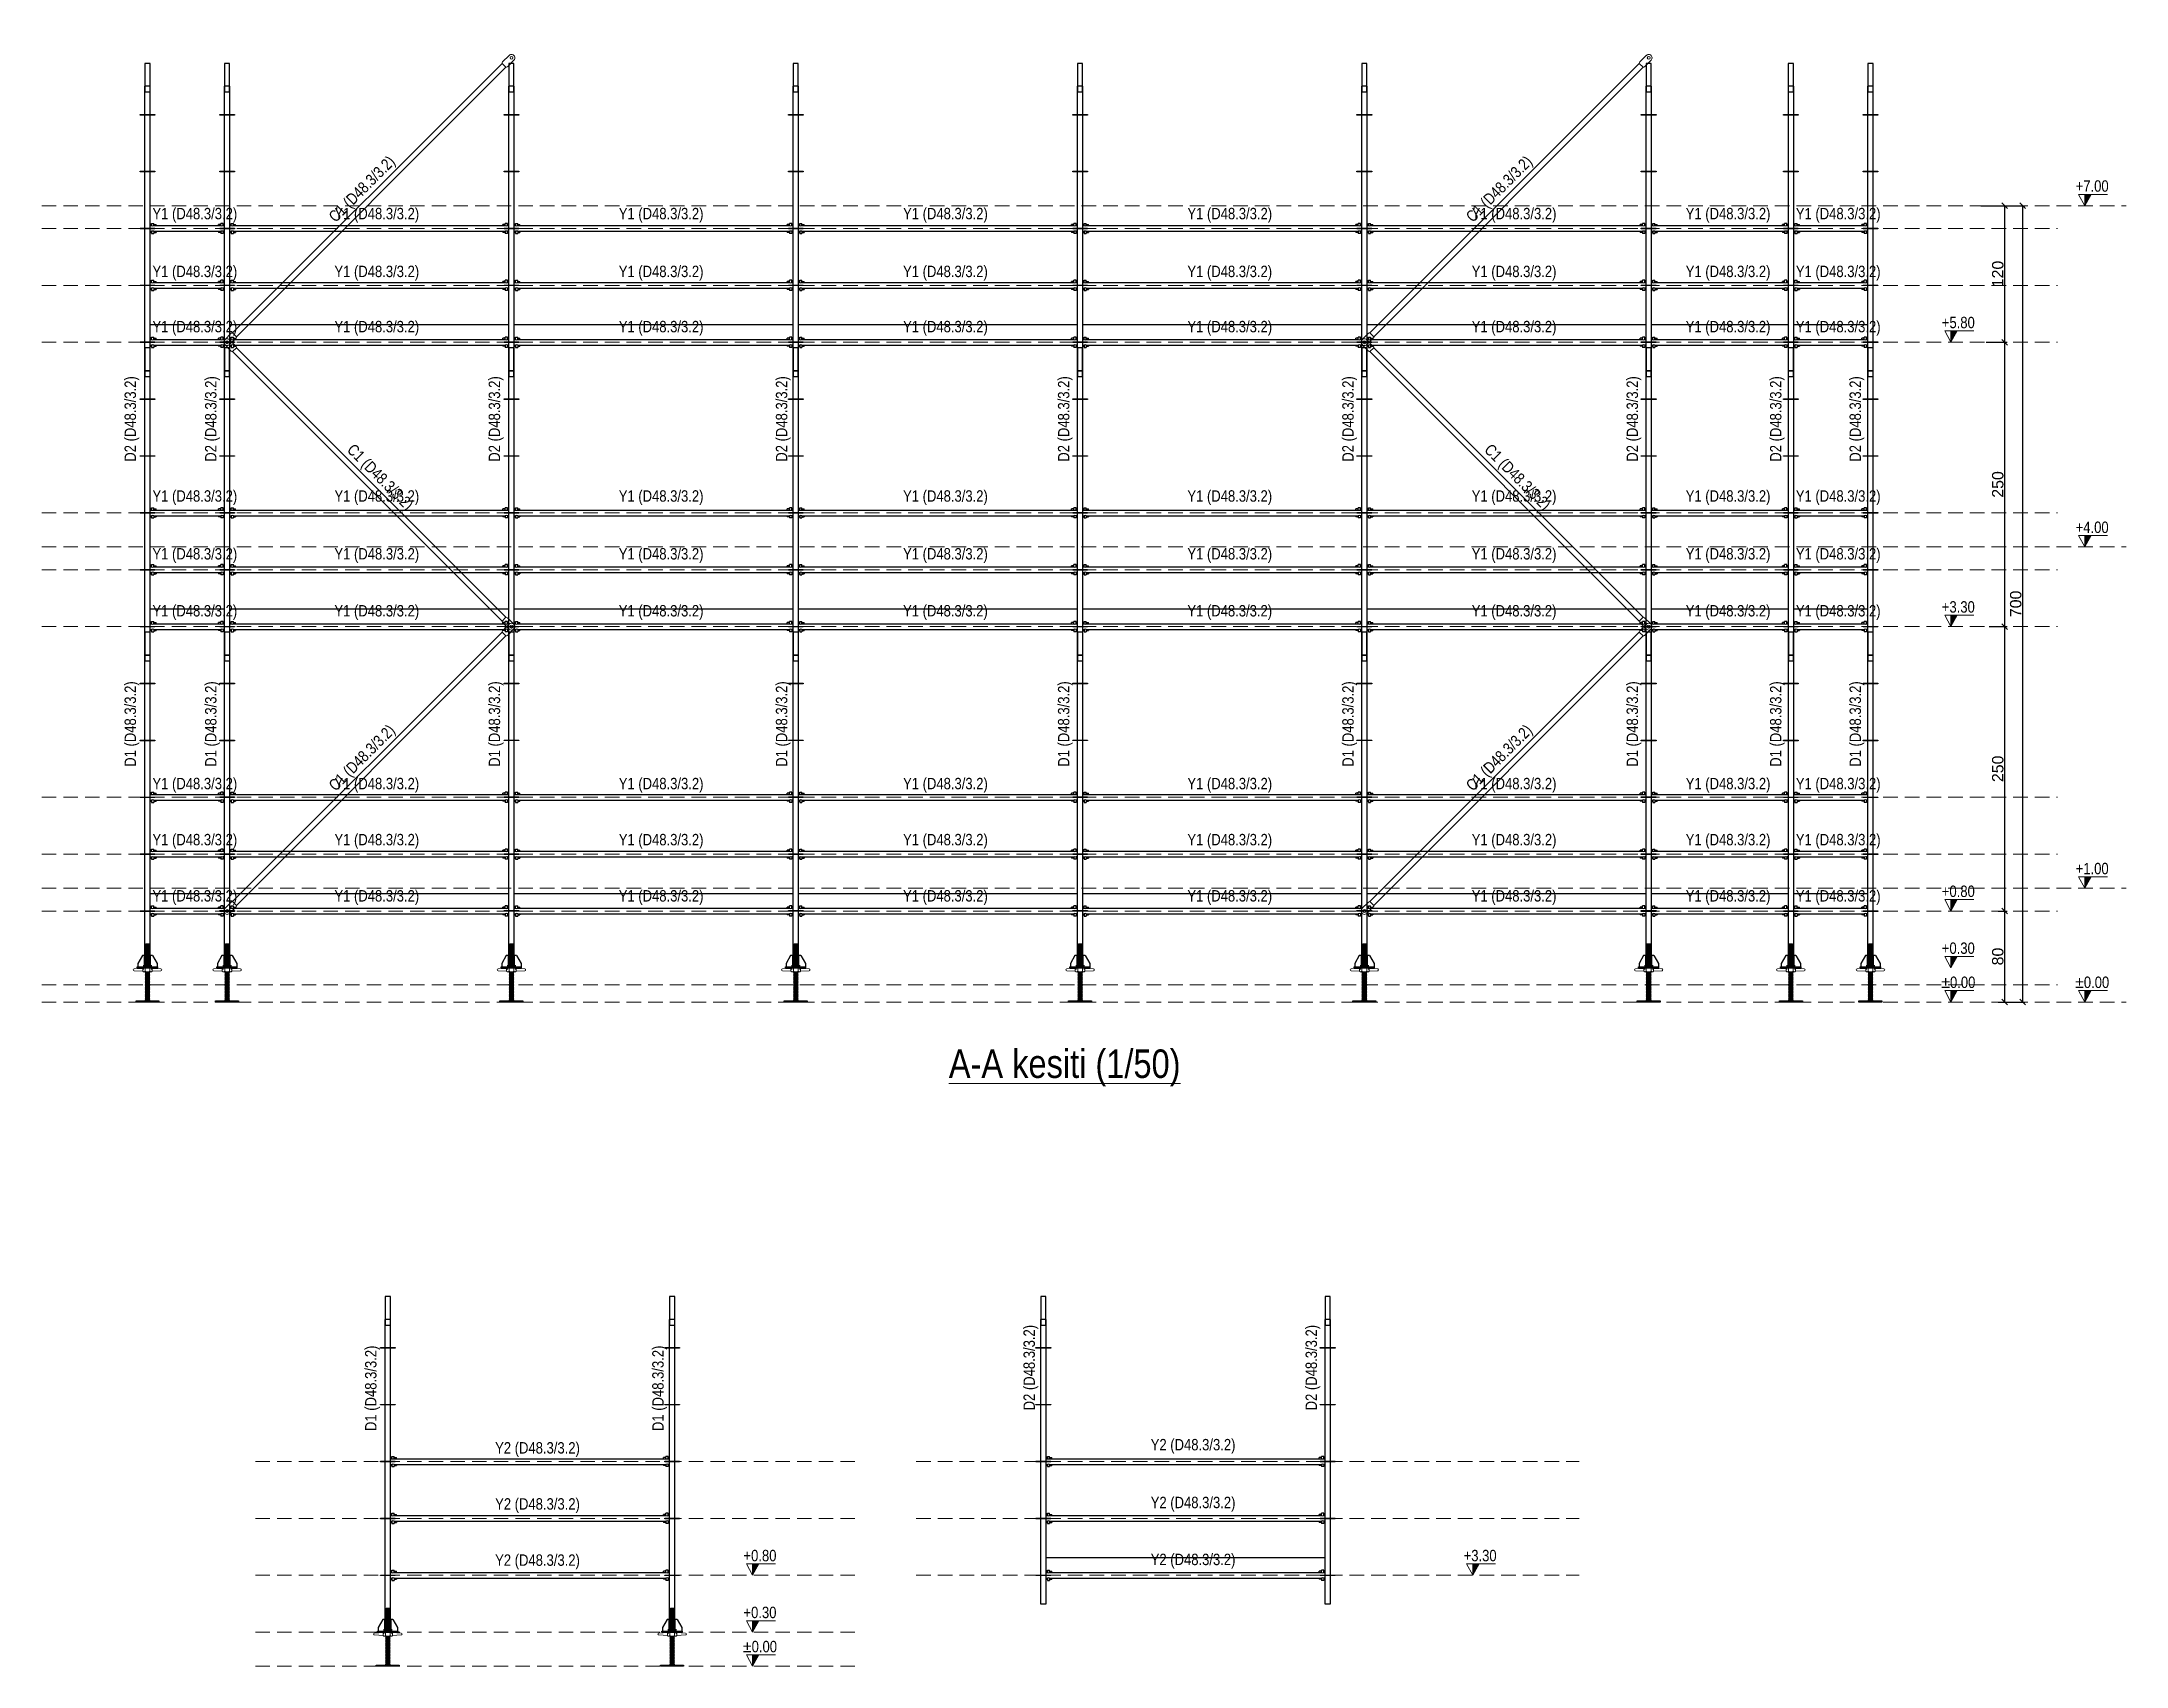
# Model space of a CAD drawing. Header units: millimetres. Extents: x 1500 to 3333, y 525 to 1954.
import ezdxf
from ezdxf.enums import TextEntityAlignment as Align

# ---------------------------------------------------------------- set-up
doc = ezdxf.new("R2010")
doc.units = ezdxf.units.MM
for name, pattern in [('ACAD_ISO03W100', [30, 12, -18]), ('ACAD_ISO04W100', [30, 24, -3, 0, -3]), ('DASHED', [19.05, 12.7, -6.35]), ('HIDDEN2', [0.1875, 0.125, -0.0625])]:
    doc.linetypes.add(name, pattern=pattern)
for name, color, linetype, lineweight in [('AKS CIZGISI (BEYKENT)', 252, 'DASHED', 20), ('BOLT', 5, 'Continuous', 20), ('CAPRAZ', 140, 'Continuous', 20), ('CHS 60.3x5.0', 171, 'Continuous', 20), ('KESIT ISMI (BEYKENT)', 6, 'Continuous', 20), ('KOT CIZGI (BEYKENT)', 7, 'Continuous', 20), ('KOT YAZI (BEYKENT)', 7, 'Continuous', 20), ('OLCU (BEYKENT)', 14, 'Continuous', 20), ('Part', 2, 'Continuous', 25), ('Part_Hidden', 7, 'Continuous', 25), ('PLATE', 7, 'Continuous', 25), ('TOPUK TAHTASI', 9, 'Continuous', 15), ('WELD', 7, 'Continuous', 20), ('YATAY-KORKULUK', 210, 'ACAD_ISO04W100', 30), ('YAZI (BEYKENT)', 140, 'Continuous', 20)]:
    doc.layers.add(name, color=color, linetype=linetype, lineweight=lineweight)
doc.styles.add('KOT (BEYKENT)', font='')
doc.styles.get("Standard").update_dxf_attribs({"font": 'arial.ttf'})
doc.styles.add('YAZI (BEYKENT)', font='')
doc.styles.get('KOT (BEYKENT)').set_extended_font_data('Bahnschrift Light Condensed')
doc.styles.get('YAZI (BEYKENT)').set_extended_font_data('Bahnschrift Light Condensed')
doc.dimstyles.new('OLC-50', dxfattribs={"dimtxt": 10, "dimasz": 5, "dimexe": 2, "dimexo": 2, "dimgap": 1, "dimtad": 1, "dimdec": 1, "dimrnd": 0.5, "dimzin": 12, "dimdsep": 46, "dimtxsty": 'Standard', "dimblk": 'OBLIQUE', "dimcen": 0, "dimclrt": 7, "dimadec": 0, "dimazin": 0, "dimtfac": 1, "dimtdec": 1, "dimtix": 1, "dimtmove": 1, "dimatfit": 3, "dimfxl": 1, "dimtzin": 0, "dimarcsym": 0})

msp = doc.modelspace()

# ---------------------------------------------------------------- texts
at = {"layer": 'KESIT ISMI (BEYKENT)', "style": 'YAZI (BEYKENT)'}
msp.add_text('%%UA-A kesiti (1/50)', height=25, dxfattribs=at).set_placement((2297.67, 1042.67))
at = {"layer": 'KOT YAZI (BEYKENT)', "style": 'KOT (BEYKENT)'}
for s, p in [('+7.00', (3302.98, 1821.75)), ('+5.80', (3185.29, 1701.75)), ('+4.00', (3302.98, 1521.75)), ('+3.30', (3185.29, 1451.75)), ('+1.00', (3302.98, 1221.75)), ('+0.80', (3185.29, 1201.75)), ('+0.30', (3185.29, 1151.75)), ('%%P0.00', (3185.29, 1121.75)), ('%%P0.00', (3302.98, 1121.75)), ('+0.80', (2131.6, 617.79)), ('+3.30', (2764.82, 617.79)), ('+0.30', (2131.6, 567.79)), ('%%P0.00', (2131.6, 537.79))]:
    msp.add_text(s, height=10, dxfattribs=at).set_placement(p, align=Align.CENTER)
at = {"layer": 'YAZI (BEYKENT)', "style": 'YAZI (BEYKENT)'}
for s, p in [('Y1 (D48.3/3.2)', (1597.44, 1797.51)), ('Y1 (D48.3/3.2)', (1757.44, 1797.51)), ('Y1 (D48.3/3.2)', (2007.44, 1797.51)), ('Y1 (D48.3/3.2)', (2257.44, 1797.51)), ('Y1 (D48.3/3.2)', (2507.44, 1797.51)), ('Y1 (D48.3/3.2)', (2757.44, 1797.51)), ('Y1 (D48.3/3.2)', (2945.6, 1797.51)), ('Y1 (D48.3/3.2)', (3042.44, 1797.51)), ('Y1 (D48.3/3.2)', (1597.44, 1746.68)), ('Y1 (D48.3/3.2)', (1757.44, 1746.68)), ('Y1 (D48.3/3.2)', (2007.44, 1746.68)), ('Y1 (D48.3/3.2)', (2257.44, 1746.68)), ('Y1 (D48.3/3.2)', (2507.44, 1746.68)), ('Y1 (D48.3/3.2)', (2757.44, 1746.68)), ('Y1 (D48.3/3.2)', (2945.6, 1746.68)), ('Y1 (D48.3/3.2)', (3042.44, 1746.68)), ('Y1 (D48.3/3.2)', (1597.44, 1698.17)), ('Y1 (D48.3/3.2)', (1757.44, 1698.17)), ('Y1 (D48.3/3.2)', (2007.44, 1698.17)), ('Y1 (D48.3/3.2)', (2257.44, 1698.17)), ('Y1 (D48.3/3.2)', (2507.44, 1698.17)), ('Y1 (D48.3/3.2)', (2757.44, 1698.17)), ('Y1 (D48.3/3.2)', (2945.6, 1698.17)), ('Y1 (D48.3/3.2)', (3042.44, 1698.17)), ('Y1 (D48.3/3.2)', (1597.44, 1549.25)), ('Y1 (D48.3/3.2)', (1757.44, 1549.25)), ('Y1 (D48.3/3.2)', (2007.44, 1549.25)), ('Y1 (D48.3/3.2)', (2257.44, 1549.25)), ('Y1 (D48.3/3.2)', (2507.44, 1549.25)), ('Y1 (D48.3/3.2)', (2757.44, 1549.25)), ('Y1 (D48.3/3.2)', (2945.6, 1549.25)), ('Y1 (D48.3/3.2)', (3042.44, 1549.25)), ('Y1 (D48.3/3.2)', (1597.44, 1498.42)), ('Y1 (D48.3/3.2)', (1757.44, 1498.42)), ('Y1 (D48.3/3.2)', (2007.44, 1498.42)), ('Y1 (D48.3/3.2)', (2257.44, 1498.42)), ('Y1 (D48.3/3.2)', (2507.44, 1498.42)), ('Y1 (D48.3/3.2)', (2757.44, 1498.42)), ('Y1 (D48.3/3.2)', (2945.6, 1498.42)), ('Y1 (D48.3/3.2)', (3042.44, 1498.42)), ('Y1 (D48.3/3.2)', (1597.44, 1448.36)), ('Y1 (D48.3/3.2)', (1757.44, 1448.36)), ('Y1 (D48.3/3.2)', (2007.44, 1448.36)), ('Y1 (D48.3/3.2)', (2257.44, 1448.36)), ('Y1 (D48.3/3.2)', (2507.44, 1448.36)), ('Y1 (D48.3/3.2)', (2757.44, 1448.36)), ('Y1 (D48.3/3.2)', (2945.6, 1448.36)), ('Y1 (D48.3/3.2)', (3042.44, 1448.36)), ('Y1 (D48.3/3.2)', (1597.44, 1296.45)), ('Y1 (D48.3/3.2)', (1757.44, 1296.45)), ('Y1 (D48.3/3.2)', (2007.44, 1296.45)), ('Y1 (D48.3/3.2)', (2257.44, 1296.45)), ('Y1 (D48.3/3.2)', (2507.44, 1296.45)), ('Y1 (D48.3/3.2)', (2757.44, 1296.45)), ('Y1 (D48.3/3.2)', (2945.6, 1296.45)), ('Y1 (D48.3/3.2)', (3042.44, 1296.45)), ('Y1 (D48.3/3.2)', (1597.44, 1247.16)), ('Y1 (D48.3/3.2)', (1757.44, 1247.16)), ('Y1 (D48.3/3.2)', (2007.44, 1247.16)), ('Y1 (D48.3/3.2)', (2257.44, 1247.16)), ('Y1 (D48.3/3.2)', (2507.44, 1247.16)), ('Y1 (D48.3/3.2)', (2757.44, 1247.16)), ('Y1 (D48.3/3.2)', (2945.6, 1247.16)), ('Y1 (D48.3/3.2)', (3042.44, 1247.16)), ('Y1 (D48.3/3.2)', (1597.44, 1197.75)), ('Y1 (D48.3/3.2)', (1757.44, 1197.75)), ('Y1 (D48.3/3.2)', (2007.44, 1197.75)), ('Y1 (D48.3/3.2)', (2257.44, 1197.75)), ('Y1 (D48.3/3.2)', (2507.44, 1197.75)), ('Y1 (D48.3/3.2)', (2757.44, 1197.75)), ('Y1 (D48.3/3.2)', (2945.6, 1197.75)), ('Y1 (D48.3/3.2)', (3042.44, 1197.75)), ('Y2 (D48.3/3.2)', (1898.75, 712.48)), ('Y2 (D48.3/3.2)', (2475.18, 715.28)), ('Y2 (D48.3/3.2)', (1898.75, 663.19)), ('Y2 (D48.3/3.2)', (2475.18, 664.45)), ('Y2 (D48.3/3.2)', (1898.75, 613.79)), ('Y2 (D48.3/3.2)', (2475.18, 614.39))]:
    msp.add_text(s, height=10, dxfattribs=at).set_placement(p)
for s, p in [('D2 (D48.3/3.2)', (1582.92, 1584.4)), ('D2 (D48.3/3.2)', (1653.68, 1584.4)), ('D2 (D48.3/3.2)', (1903.08, 1584.4)), ('D2 (D48.3/3.2)', (2155.59, 1584.4)), ('D2 (D48.3/3.2)', (2403.63, 1584.4)), ('D2 (D48.3/3.2)', (2653.63, 1584.4)), ('D2 (D48.3/3.2)', (2903.63, 1584.4)), ('D2 (D48.3/3.2)', (3029.72, 1584.4)), ('D2 (D48.3/3.2)', (3099.67, 1584.4)), ('D1 (D48.3/3.2)', (1582.92, 1316.21)), ('D1 (D48.3/3.2)', (1653.68, 1316.21)), ('D1 (D48.3/3.2)', (1903.08, 1316.21)), ('D1 (D48.3/3.2)', (2155.59, 1316.21)), ('D1 (D48.3/3.2)', (2403.63, 1316.21)), ('D1 (D48.3/3.2)', (2653.63, 1316.21)), ('D1 (D48.3/3.2)', (2903.63, 1316.21)), ('D1 (D48.3/3.2)', (3029.72, 1316.21)), ('D1 (D48.3/3.2)', (3099.67, 1316.21)), ('D2 (D48.3/3.2)', (2373.32, 750.43)), ('D2 (D48.3/3.2)', (2621.36, 750.43)), ('D1 (D48.3/3.2)', (1794.39, 732.25)), ('D1 (D48.3/3.2)', (2046.9, 732.25))]:
    msp.add_text(s, height=10, rotation=90, dxfattribs=at).set_placement(p)

# ---------------------------------------------------------------- blocks, each defined once
blk = doc.blocks.new('_Oblique')
at = {"color": 0, "linetype": 'ByBlock', "lineweight": -2}
blk.add_line((-0.5, -0.5), (0.5, 0.5), dxfattribs=at)
blk = doc.blocks.new('*D35')
at = {"layer": 'DEFPOINTS', "color": 0, "transparency": 16777216}
for p in [(3218.2, 1189.4), (3226.1, 1189.4), (3218.2, 1109.4)]:
    blk.add_point(p, dxfattribs=at)
at = {"layer": 'OLCU (BEYKENT)', "color": 0, "lineweight": -2, "transparency": 16777216}
for p, q in [((3220.2, 1189.4), (3228.1, 1189.4)), ((3226.1, 1109.4), (3226.1, 1189.4)), ((3220.2, 1109.4), (3228.1, 1109.4))]:
    blk.add_line(p, q, dxfattribs=at)
at = {"layer": 'OLCU (BEYKENT)', "color": 0, "lineweight": -2, "transparency": 16777216, "xscale": 5, "yscale": 5, "zscale": 5}
for p, rotation in [((3226.1, 1189.4), 90), ((3226.1, 1109.4), 270)]:
    blk.add_blockref('_Oblique', p, dxfattribs=dict(at, rotation=rotation))
at = {"layer": 'OLCU (BEYKENT)', "color": 7, "transparency": 16777216, "insert": (3220, 1149.4), "char_height": 10, "attachment_point": 5, "rotation": 90}
blk.add_mtext('80', dxfattribs=at)
blk = doc.blocks.new('*D36')
at = {"layer": 'DEFPOINTS', "color": 0, "transparency": 16777216}
for p in [(3210.3, 1439.4), (3226.1, 1439.4), (3218.2, 1189.4)]:
    blk.add_point(p, dxfattribs=at)
at = {"layer": 'OLCU (BEYKENT)', "color": 0, "lineweight": -2, "transparency": 16777216}
for p, q in [((3212.3, 1439.4), (3228.1, 1439.4)), ((3226.1, 1189.4), (3226.1, 1439.4)), ((3220.2, 1189.4), (3228.1, 1189.4))]:
    blk.add_line(p, q, dxfattribs=at)
at = {"layer": 'OLCU (BEYKENT)', "color": 0, "lineweight": -2, "transparency": 16777216, "xscale": 5, "yscale": 5, "zscale": 5}
for p, rotation in [((3226.1, 1439.4), 90), ((3226.1, 1189.4), 270)]:
    blk.add_blockref('_Oblique', p, dxfattribs=dict(at, rotation=rotation))
at = {"layer": 'OLCU (BEYKENT)', "color": 7, "transparency": 16777216, "insert": (3220, 1314.4), "char_height": 10, "attachment_point": 5, "rotation": 90}
blk.add_mtext('250', dxfattribs=at)
blk = doc.blocks.new('*D37')
at = {"layer": 'DEFPOINTS', "color": 0, "transparency": 16777216}
for p in [(3207.9, 1689.4), (3226.1, 1689.4), (3210.3, 1439.4)]:
    blk.add_point(p, dxfattribs=at)
at = {"layer": 'OLCU (BEYKENT)', "color": 0, "lineweight": -2, "transparency": 16777216}
for p, q in [((3209.9, 1689.4), (3228.1, 1689.4)), ((3226.1, 1439.4), (3226.1, 1689.4)), ((3212.3, 1439.4), (3228.1, 1439.4))]:
    blk.add_line(p, q, dxfattribs=at)
at = {"layer": 'OLCU (BEYKENT)', "color": 0, "lineweight": -2, "transparency": 16777216, "xscale": 5, "yscale": 5, "zscale": 5}
for p, rotation in [((3226.1, 1689.4), 90), ((3226.1, 1439.4), 270)]:
    blk.add_blockref('_Oblique', p, dxfattribs=dict(at, rotation=rotation))
at = {"layer": 'OLCU (BEYKENT)', "color": 7, "transparency": 16777216, "insert": (3220, 1564.4), "char_height": 10, "attachment_point": 5, "rotation": 90}
blk.add_mtext('250', dxfattribs=at)
blk = doc.blocks.new('*D38')
at = {"layer": 'DEFPOINTS', "color": 0, "transparency": 16777216}
for p in [(3203, 1809.4), (3226.1, 1809.4), (3207.9, 1689.4)]:
    blk.add_point(p, dxfattribs=at)
at = {"layer": 'OLCU (BEYKENT)', "color": 0, "lineweight": -2, "transparency": 16777216}
for p, q in [((3205, 1809.4), (3228.1, 1809.4)), ((3226.1, 1689.4), (3226.1, 1809.4)), ((3209.9, 1689.4), (3228.1, 1689.4))]:
    blk.add_line(p, q, dxfattribs=at)
at = {"layer": 'OLCU (BEYKENT)', "color": 0, "lineweight": -2, "transparency": 16777216, "xscale": 5, "yscale": 5, "zscale": 5}
for p, rotation in [((3226.1, 1809.4), 90), ((3226.1, 1689.4), 270)]:
    blk.add_blockref('_Oblique', p, dxfattribs=dict(at, rotation=rotation))
at = {"layer": 'OLCU (BEYKENT)', "color": 7, "transparency": 16777216, "insert": (3220, 1749.4), "char_height": 10, "attachment_point": 5, "rotation": 90}
blk.add_mtext('120', dxfattribs=at)
blk = doc.blocks.new('*D39')
at = {"layer": 'DEFPOINTS', "color": 0, "transparency": 16777216}
for p in [(3203, 1809.4), (3241.9, 1809.4), (3218.2, 1109.4)]:
    blk.add_point(p, dxfattribs=at)
at = {"layer": 'OLCU (BEYKENT)', "color": 0, "lineweight": -2, "transparency": 16777216}
for p, q in [((3205, 1809.4), (3243.9, 1809.4)), ((3241.9, 1109.4), (3241.9, 1809.4)), ((3220.2, 1109.4), (3243.9, 1109.4))]:
    blk.add_line(p, q, dxfattribs=at)
at = {"layer": 'OLCU (BEYKENT)', "color": 0, "lineweight": -2, "transparency": 16777216, "xscale": 5, "yscale": 5, "zscale": 5}
for p, rotation in [((3241.9, 1809.4), 90), ((3241.9, 1109.4), 270)]:
    blk.add_blockref('_Oblique', p, dxfattribs=dict(at, rotation=rotation))
at = {"layer": 'OLCU (BEYKENT)', "color": 7, "transparency": 16777216, "insert": (3235.8, 1459.4), "char_height": 10, "attachment_point": 5, "rotation": 90}
blk.add_mtext('700', dxfattribs=at)
blk = doc.blocks.new('*U27')
at = {"layer": 'BOLT', "linetype": 'Continuous', "lineweight": 0}
for p, q in [((-4.4, 31), (-4.4, 30)), ((-4.4, 31), (-4.4, 30)), ((-3.5, 32.5), (-3.5, 28.5)), ((-3.5, 32.5), (-3.5, 28.5)), ((-2.6, 31), (-2.6, 30)), ((-2.6, 31), (-2.6, 30)), ((2.6, 31), (2.6, 30)), ((2.6, 31), (2.6, 30)), ((3.5, 32.5), (3.5, 28.5)), ((3.5, 32.5), (3.5, 28.5)), ((4.4, 31), (4.4, 30)), ((4.4, 31), (4.4, 30)), ((65.6, 31), (65.6, 30)), ((65.6, 31), (65.6, 30)), ((66.5, 32.5), (66.5, 28.5)), ((66.5, 32.5), (66.5, 28.5)), ((67.4, 31), (67.4, 30)), ((67.4, 31), (67.4, 30)), ((72.6, 31), (72.6, 30)), ((72.6, 31), (72.6, 30)), ((73.5, 32.5), (73.5, 28.5)), ((73.5, 32.5), (73.5, 28.5)), ((74.4, 31), (74.4, 30)), ((74.4, 31), (74.4, 30))]:
    blk.add_line(p, q, dxfattribs=at)
at = {"layer": 'BOLT', "ltscale": 0.04}
for p, q in [((-4.2, 29.6), (-3.5, 30)), ((-4.2, 27), (-4.2, 29.6)), ((-4.2, 27), (-3.5, 26.6)), ((-2.1, 30), (-3.5, 30)), ((3.5, 26.6), (-3.5, 26.6)), ((-2.1, 29.6), (-2.8, 30)), ((-2.1, 27), (-2.8, 26.6)), ((-2.1, 29.6), (-0.7, 30)), ((2.1, 30), (-2.1, 30)), ((-2.1, 29.6), (-2.1, 27)), ((-2.1, 27), (-0.7, 26.6)), ((-2.1, 25.9), (2.1, 25.1)), ((-2.1, 25.1), (2.1, 24.3)), ((-2.1, 24.3), (2.1, 23.6)), ((-2.1, 23.6), (2.1, 22.8)), ((-2.1, 22.8), (2.1, 22)), ((-2.1, 22), (2.1, 21.3)), ((-2.1, 21.3), (2.1, 20.5)), ((-2.1, 20.5), (2.1, 19.7)), ((-2.1, 19.7), (2.1, 19)), ((-2.1, 19), (2.1, 18.2)), ((-2, 26.6), (2.1, 25.9)), ((-1.5, 26.2), (1.5, 25.5)), ((-1.5, 25.5), (1.5, 24.7)), ((-1.5, 24.7), (1.5, 23.9)), ((-1.5, 23.9), (1.5, 23.2)), ((-1.5, 23.2), (1.5, 22.4)), ((-1.5, 22.4), (1.5, 21.6)), ((-1.5, 21.6), (1.5, 20.9)), ((-1.5, 20.9), (1.5, 20.1)), ((-1.5, 20.1), (1.5, 19.3)), ((-1.5, 19.3), (1.5, 18.6)), ((-1.5, 18.6), (1.5, 17.8)), ((0.1, 26.6), (1.5, 26.2)), ((2.1, 29.6), (0.7, 30)), ((2.1, 27), (0.7, 26.6)), ((2.1, 29.6), (2.8, 30)), ((3.5, 30), (2.1, 30)), ((2.1, 29.6), (2.1, 27)), ((2.1, 27), (2.8, 26.6)), ((4.2, 29.6), (3.5, 30)), ((4.2, 27), (3.5, 26.6)), ((4.2, 27), (4.2, 29.6)), ((65.8, 29.6), (66.5, 30)), ((65.8, 27), (65.8, 29.6)), ((65.8, 27), (66.5, 26.6)), ((67.9, 30), (66.5, 30)), ((73.5, 26.6), (66.5, 26.6)), ((67.9, 29.6), (67.2, 30)), ((67.9, 27), (67.2, 26.6)), ((67.9, 29.6), (69.3, 30)), ((72.1, 30), (67.9, 30)), ((67.9, 29.6), (67.9, 27)), ((67.9, 27), (69.3, 26.6)), ((67.9, 25.9), (72.1, 25.1)), ((67.9, 25.1), (72.1, 24.3)), ((67.9, 24.3), (72.1, 23.6)), ((67.9, 23.6), (72.1, 22.8)), ((67.9, 22.8), (72.1, 22)), ((67.9, 22), (72.1, 21.3)), ((67.9, 21.3), (72.1, 20.5)), ((67.9, 20.5), (72.1, 19.7)), ((67.9, 19.7), (72.1, 19)), ((67.9, 19), (72.1, 18.2)), ((68, 26.6), (72.1, 25.9)), ((68.5, 26.2), (71.5, 25.5)), ((68.5, 25.5), (71.5, 24.7)), ((68.5, 24.7), (71.5, 23.9)), ((68.5, 23.9), (71.5, 23.2)), ((68.5, 23.2), (71.5, 22.4)), ((68.5, 22.4), (71.5, 21.6)), ((68.5, 21.6), (71.5, 20.9)), ((68.5, 20.9), (71.5, 20.1)), ((68.5, 20.1), (71.5, 19.3)), ((68.5, 19.3), (71.5, 18.6)), ((68.5, 18.6), (71.5, 17.8)), ((70.1, 26.6), (71.5, 26.2)), ((72.1, 29.6), (70.7, 30)), ((72.1, 27), (70.7, 26.6)), ((72.1, 29.6), (72.8, 30)), ((73.5, 30), (72.1, 30)), ((72.1, 29.6), (72.1, 27)), ((72.1, 27), (72.8, 26.6)), ((74.2, 29.6), (73.5, 30)), ((74.2, 27), (73.5, 26.6)), ((74.2, 27), (74.2, 29.6)), ((-2.1, 18.2), (2.1, 17.4)), ((-2.1, 17.4), (2.1, 16.7)), ((-2.1, 16.7), (2.1, 15.9)), ((-2.1, 15.9), (2.1, 15.1)), ((-2.1, 15.1), (2.1, 14.4)), ((-2.1, 14.4), (2.1, 13.6)), ((-2.1, 13.6), (2.1, 12.8)), ((-2.1, 12.8), (2.1, 12.1)), ((-2.1, 12.1), (2.1, 11.3)), ((-2.1, 11.3), (2.1, 10.5)), ((-2.1, 10.5), (2.1, 9.8)), ((-2.1, 9.8), (2.1, 9)), ((-2.1, 9), (2.1, 8.2)), ((-2.1, 8.2), (2.1, 7.5)), ((-2.1, 7.5), (2.1, 6.7)), ((-2.1, 6.7), (2.1, 5.9)), ((-2.1, 5.9), (2.1, 5.2)), ((-2.1, 5.2), (2.1, 4.4)), ((-2.1, 4.4), (2.1, 3.6)), ((-2.1, 3.6), (2.1, 2.9)), ((-2.1, 2.9), (2.1, 2.1)), ((-2.1, 2.1), (0, 1.7)), ((-1.6, 1), (1.6, 1)), ((-1.5, 17.8), (1.5, 17)), ((-1.5, 17), (1.5, 16.3)), ((-1.5, 16.3), (1.5, 15.5)), ((-1.5, 15.5), (1.5, 14.7)), ((-1.5, 14.7), (1.5, 14)), ((-1.5, 14), (1.5, 13.2)), ((-1.5, 13.2), (1.5, 12.4)), ((-1.5, 12.4), (1.5, 11.7)), ((-1.5, 11.7), (1.5, 10.9)), ((-1.5, 10.9), (1.5, 10.1)), ((-1.5, 10.1), (1.5, 9.4)), ((-1.5, 9.4), (1.5, 8.6)), ((-1.5, 8.6), (1.5, 7.8)), ((-1.5, 7.8), (1.5, 7.1)), ((-1.5, 7.1), (1.5, 6.3)), ((-1.5, 6.3), (1.5, 5.5)), ((-1.5, 5.5), (1.5, 4.8)), ((-1.5, 4.8), (1.5, 4)), ((-1.5, 4), (1.5, 3.2)), ((-1.5, 3.2), (1.5, 2.5)), ((-1.5, 2.5), (1.4, 1.7)), ((67.9, 18.2), (72.1, 17.4)), ((67.9, 17.4), (72.1, 16.7)), ((67.9, 16.7), (72.1, 15.9)), ((67.9, 15.9), (72.1, 15.1)), ((67.9, 15.1), (72.1, 14.4)), ((67.9, 14.4), (72.1, 13.6)), ((67.9, 13.6), (72.1, 12.8)), ((67.9, 12.8), (72.1, 12.1)), ((67.9, 12.1), (72.1, 11.3)), ((67.9, 11.3), (72.1, 10.5)), ((67.9, 10.5), (72.1, 9.8)), ((67.9, 9.8), (72.1, 9)), ((67.9, 9), (72.1, 8.2)), ((67.9, 8.2), (72.1, 7.5)), ((67.9, 7.5), (72.1, 6.7)), ((67.9, 6.7), (72.1, 5.9)), ((67.9, 5.9), (72.1, 5.2)), ((67.9, 5.2), (72.1, 4.4)), ((67.9, 4.4), (72.1, 3.6)), ((67.9, 3.6), (72.1, 2.9)), ((67.9, 2.9), (72.1, 2.1)), ((67.9, 2.1), (70, 1.7)), ((68.4, 1), (71.6, 1)), ((68.5, 17.8), (71.5, 17)), ((68.5, 17), (71.5, 16.3)), ((68.5, 16.3), (71.5, 15.5)), ((68.5, 15.5), (71.5, 14.7)), ((68.5, 14.7), (71.5, 14)), ((68.5, 14), (71.5, 13.2)), ((68.5, 13.2), (71.5, 12.4)), ((68.5, 12.4), (71.5, 11.7)), ((68.5, 11.7), (71.5, 10.9)), ((68.5, 10.9), (71.5, 10.1)), ((68.5, 10.1), (71.5, 9.4)), ((68.5, 9.4), (71.5, 8.6)), ((68.5, 8.6), (71.5, 7.8)), ((68.5, 7.8), (71.5, 7.1)), ((68.5, 7.1), (71.5, 6.3)), ((68.5, 6.3), (71.5, 5.5)), ((68.5, 5.5), (71.5, 4.8)), ((68.5, 4.8), (71.5, 4)), ((68.5, 4), (71.5, 3.2)), ((68.5, 3.2), (71.5, 2.5)), ((68.5, 2.5), (71.4, 1.7))]:
    blk.add_line(p, q, dxfattribs=at)
for points in [[(-4.2, 29.6), (-4.2, 27), (-11.7, 27.5, -1), (-11.7, 29.1)], [(4.2, 29.6), (4.2, 27), (11.7, 27.5, 1), (11.7, 29.1)], [(65.8, 29.6), (65.8, 27), (58.3, 27.5, -1), (58.3, 29.1)], [(74.2, 29.6), (74.2, 27), (81.7, 27.5, 1), (81.7, 29.1)]]:
    blk.add_lwpolyline(points, format="xyb", close=True, dxfattribs=at)
for points in [[(-2.1, 26.6), (-1.5, 26.2)], [(-1.5, 26.2), (-2.1, 25.9), (-1.5, 25.5)], [(-1.5, 25.5), (-2.1, 25.1), (-1.5, 24.7)], [(-1.5, 24.7), (-2.1, 24.3), (-1.5, 23.9)], [(-1.5, 23.9), (-2.1, 23.6), (-1.5, 23.2)], [(-1.5, 23.2), (-2.1, 22.8), (-1.5, 22.4)], [(-1.5, 22.4), (-2.1, 22), (-1.5, 21.6)], [(-1.5, 21.6), (-2.1, 21.3), (-1.5, 20.9)], [(-1.5, 20.9), (-2.1, 20.5), (-1.5, 20.1)], [(-1.5, 20.1), (-2.1, 19.7), (-1.5, 19.3)], [(-1.5, 19.3), (-2.1, 19), (-1.5, 18.6)], [(-1.5, 18.6), (-2.1, 18.2), (-1.5, 17.8)], [(1.5, 26.2), (2.1, 26.6)], [(1.5, 25.5), (2.1, 25.9), (1.5, 26.2)], [(1.5, 24.7), (2.1, 25.1), (1.5, 25.5)], [(1.5, 23.9), (2.1, 24.3), (1.5, 24.7)], [(1.5, 23.2), (2.1, 23.6), (1.5, 23.9)], [(1.5, 22.4), (2.1, 22.8), (1.5, 23.2)], [(1.5, 21.6), (2.1, 22), (1.5, 22.4)], [(1.5, 20.9), (2.1, 21.3), (1.5, 21.6)], [(1.5, 20.1), (2.1, 20.5), (1.5, 20.9)], [(1.5, 19.3), (2.1, 19.7), (1.5, 20.1)], [(1.5, 18.6), (2.1, 19), (1.5, 19.3)], [(1.5, 17.8), (2.1, 18.2), (1.5, 18.6)], [(67.9, 26.6), (68.5, 26.2)], [(68.5, 26.2), (67.9, 25.9), (68.5, 25.5)], [(68.5, 25.5), (67.9, 25.1), (68.5, 24.7)], [(68.5, 24.7), (67.9, 24.3), (68.5, 23.9)], [(68.5, 23.9), (67.9, 23.6), (68.5, 23.2)], [(68.5, 23.2), (67.9, 22.8), (68.5, 22.4)], [(68.5, 22.4), (67.9, 22), (68.5, 21.6)], [(68.5, 21.6), (67.9, 21.3), (68.5, 20.9)], [(68.5, 20.9), (67.9, 20.5), (68.5, 20.1)], [(68.5, 20.1), (67.9, 19.7), (68.5, 19.3)], [(68.5, 19.3), (67.9, 19), (68.5, 18.6)], [(68.5, 18.6), (67.9, 18.2), (68.5, 17.8)], [(71.5, 26.2), (72.1, 26.6)], [(71.5, 25.5), (72.1, 25.9), (71.5, 26.2)], [(71.5, 24.7), (72.1, 25.1), (71.5, 25.5)], [(71.5, 23.9), (72.1, 24.3), (71.5, 24.7)], [(71.5, 23.2), (72.1, 23.6), (71.5, 23.9)], [(71.5, 22.4), (72.1, 22.8), (71.5, 23.2)], [(71.5, 21.6), (72.1, 22), (71.5, 22.4)], [(71.5, 20.9), (72.1, 21.3), (71.5, 21.6)], [(71.5, 20.1), (72.1, 20.5), (71.5, 20.9)], [(71.5, 19.3), (72.1, 19.7), (71.5, 20.1)], [(71.5, 18.6), (72.1, 19), (71.5, 19.3)], [(71.5, 17.8), (72.1, 18.2), (71.5, 18.6)], [(-1.5, 17.8), (-2.1, 17.4), (-1.5, 17)], [(-1.5, 17), (-2.1, 16.7), (-1.5, 16.3)], [(-1.5, 16.3), (-2.1, 15.9), (-1.5, 15.5)], [(-1.5, 15.5), (-2.1, 15.1), (-1.5, 14.7)], [(-1.5, 14.7), (-2.1, 14.4), (-1.5, 14)], [(-1.5, 14), (-2.1, 13.6), (-1.5, 13.2)], [(-1.5, 13.2), (-2.1, 12.8), (-1.5, 12.4)], [(-1.5, 12.4), (-2.1, 12.1), (-1.5, 11.7)], [(-1.5, 11.7), (-2.1, 11.3), (-1.5, 10.9)], [(-1.5, 10.9), (-2.1, 10.5), (-1.5, 10.1)], [(-1.5, 10.1), (-2.1, 9.8), (-1.5, 9.4)], [(-1.5, 9.4), (-2.1, 9), (-1.5, 8.6)], [(-1.5, 8.6), (-2.1, 8.2), (-1.5, 7.8)], [(-1.5, 7.8), (-2.1, 7.5), (-1.5, 7.1)], [(-1.5, 7.1), (-2.1, 6.7), (-1.5, 6.3)], [(-1.5, 6.3), (-2.1, 5.9), (-1.5, 5.5)], [(-1.5, 5.5), (-2.1, 5.2), (-1.5, 4.8)], [(-1.5, 4.8), (-2.1, 4.4), (-1.5, 4)], [(-1.5, 4), (-2.1, 3.6), (-1.5, 3.2)], [(-1.5, 3.2), (-2.1, 2.9), (-1.5, 2.5)], [(-1.5, 2.5), (-2.1, 2.1), (-1.5, 1.7)], [(1.5, 17), (2.1, 17.4), (1.5, 17.8)], [(1.5, 16.3), (2.1, 16.7), (1.5, 17)], [(1.5, 15.5), (2.1, 15.9), (1.5, 16.3)], [(1.5, 14.7), (2.1, 15.1), (1.5, 15.5)], [(1.5, 14), (2.1, 14.4), (1.5, 14.7)], [(1.5, 13.2), (2.1, 13.6), (1.5, 14)], [(1.5, 12.4), (2.1, 12.8), (1.5, 13.2)], [(1.5, 11.7), (2.1, 12.1), (1.5, 12.4)], [(1.5, 10.9), (2.1, 11.3), (1.5, 11.7)], [(1.5, 10.1), (2.1, 10.5), (1.5, 10.9)], [(1.5, 9.4), (2.1, 9.8), (1.5, 10.1)], [(1.5, 8.6), (2.1, 9), (1.5, 9.4)], [(1.5, 7.8), (2.1, 8.2), (1.5, 8.6)], [(1.5, 7.1), (2.1, 7.5), (1.5, 7.8)], [(1.5, 6.3), (2.1, 6.7), (1.5, 7.1)], [(1.5, 5.5), (2.1, 5.9), (1.5, 6.3)], [(1.5, 4.8), (2.1, 5.2), (1.5, 5.5)], [(1.5, 4), (2.1, 4.4), (1.5, 4.8)], [(1.5, 3.2), (2.1, 3.6), (1.5, 4)], [(1.5, 2.5), (2.1, 2.9), (1.5, 3.2)], [(1.5, 1.7), (2.1, 2.1), (1.5, 2.5)], [(68.5, 17.8), (67.9, 17.4), (68.5, 17)], [(68.5, 17), (67.9, 16.7), (68.5, 16.3)], [(68.5, 16.3), (67.9, 15.9), (68.5, 15.5)], [(68.5, 15.5), (67.9, 15.1), (68.5, 14.7)], [(68.5, 14.7), (67.9, 14.4), (68.5, 14)], [(68.5, 14), (67.9, 13.6), (68.5, 13.2)], [(68.5, 13.2), (67.9, 12.8), (68.5, 12.4)], [(68.5, 12.4), (67.9, 12.1), (68.5, 11.7)], [(68.5, 11.7), (67.9, 11.3), (68.5, 10.9)], [(68.5, 10.9), (67.9, 10.5), (68.5, 10.1)], [(68.5, 10.1), (67.9, 9.8), (68.5, 9.4)], [(68.5, 9.4), (67.9, 9), (68.5, 8.6)], [(68.5, 8.6), (67.9, 8.2), (68.5, 7.8)], [(68.5, 7.8), (67.9, 7.5), (68.5, 7.1)], [(68.5, 7.1), (67.9, 6.7), (68.5, 6.3)], [(68.5, 6.3), (67.9, 5.9), (68.5, 5.5)], [(68.5, 5.5), (67.9, 5.2), (68.5, 4.8)], [(68.5, 4.8), (67.9, 4.4), (68.5, 4)], [(68.5, 4), (67.9, 3.6), (68.5, 3.2)], [(68.5, 3.2), (67.9, 2.9), (68.5, 2.5)], [(68.5, 2.5), (67.9, 2.1), (68.5, 1.7)], [(71.5, 17), (72.1, 17.4), (71.5, 17.8)], [(71.5, 16.3), (72.1, 16.7), (71.5, 17)], [(71.5, 15.5), (72.1, 15.9), (71.5, 16.3)], [(71.5, 14.7), (72.1, 15.1), (71.5, 15.5)], [(71.5, 14), (72.1, 14.4), (71.5, 14.7)], [(71.5, 13.2), (72.1, 13.6), (71.5, 14)], [(71.5, 12.4), (72.1, 12.8), (71.5, 13.2)], [(71.5, 11.7), (72.1, 12.1), (71.5, 12.4)], [(71.5, 10.9), (72.1, 11.3), (71.5, 11.7)], [(71.5, 10.1), (72.1, 10.5), (71.5, 10.9)], [(71.5, 9.4), (72.1, 9.8), (71.5, 10.1)], [(71.5, 8.6), (72.1, 9), (71.5, 9.4)], [(71.5, 7.8), (72.1, 8.2), (71.5, 8.6)], [(71.5, 7.1), (72.1, 7.5), (71.5, 7.8)], [(71.5, 6.3), (72.1, 6.7), (71.5, 7.1)], [(71.5, 5.5), (72.1, 5.9), (71.5, 6.3)], [(71.5, 4.8), (72.1, 5.2), (71.5, 5.5)], [(71.5, 4), (72.1, 4.4), (71.5, 4.8)], [(71.5, 3.2), (72.1, 3.6), (71.5, 4)], [(71.5, 2.5), (72.1, 2.9), (71.5, 3.2)], [(71.5, 1.7), (72.1, 2.1), (71.5, 2.5)]]:
    blk.add_lwpolyline(points, dxfattribs=at)
at = {"layer": 'CHS 60.3x5.0', "color": 8, "linetype": 'ACAD_ISO03W100', "lineweight": 9, "ltscale": 0.5}
for p, q in [((-2.1, 50.8), (2.1, 50.1)), ((-2.1, 50.1), (2.1, 49.3)), ((-2.1, 49.3), (2.1, 48.5)), ((-2.1, 48.5), (2.1, 47.8)), ((-2.1, 47.8), (2.1, 47)), ((-2.1, 47), (2.1, 46.2)), ((-2.1, 46.2), (2.1, 45.5)), ((-2.1, 45.5), (2.1, 44.7)), ((-2.1, 44.7), (2.1, 43.9)), ((-2.1, 43.9), (2.1, 43.2)), ((-2.1, 43.2), (2.1, 42.4)), ((-2.1, 42.4), (2.1, 41.6)), ((-2.1, 41.6), (2.1, 40.9)), ((-2.1, 40.9), (2.1, 40.1)), ((-2.1, 40.1), (2.1, 39.3)), ((-2.1, 39.3), (2.1, 38.6)), ((-2.1, 38.6), (2.1, 37.8)), ((-2.1, 37.8), (2.1, 37)), ((-2.1, 37), (2.1, 36.3)), ((-1.5, 51.2), (1.5, 50.5)), ((-1.5, 50.5), (1.5, 49.7)), ((-1.5, 49.7), (1.5, 48.9)), ((-1.5, 48.9), (1.5, 48.2)), ((-1.5, 48.2), (1.5, 47.4)), ((-1.5, 47.4), (1.5, 46.6)), ((-1.5, 46.6), (1.5, 45.9)), ((-1.5, 45.9), (1.5, 45.1)), ((-1.5, 45.1), (1.5, 44.3)), ((-1.5, 44.3), (1.5, 43.6)), ((-1.5, 43.6), (1.5, 42.8)), ((-1.5, 42.8), (1.5, 42)), ((-1.5, 42), (1.5, 41.3)), ((-1.5, 41.3), (1.5, 40.5)), ((-1.5, 40.5), (1.5, 39.7)), ((-1.5, 39.7), (1.5, 39)), ((-1.5, 39), (1.5, 38.2)), ((-1.5, 38.2), (1.5, 37.4)), ((-1.5, 37.4), (1.5, 36.7)), ((0, 51.2), (2.1, 50.8)), ((67.9, 50.8), (72.1, 50.1)), ((67.9, 50.1), (72.1, 49.3)), ((67.9, 49.3), (72.1, 48.5)), ((67.9, 48.5), (72.1, 47.8)), ((67.9, 47.8), (72.1, 47)), ((67.9, 47), (72.1, 46.2)), ((67.9, 46.2), (72.1, 45.5)), ((67.9, 45.5), (72.1, 44.7)), ((67.9, 44.7), (72.1, 43.9)), ((67.9, 43.9), (72.1, 43.2)), ((67.9, 43.2), (72.1, 42.4)), ((67.9, 42.4), (72.1, 41.6)), ((67.9, 41.6), (72.1, 40.9)), ((67.9, 40.9), (72.1, 40.1)), ((67.9, 40.1), (72.1, 39.3)), ((67.9, 39.3), (72.1, 38.6)), ((67.9, 38.6), (72.1, 37.8)), ((67.9, 37.8), (72.1, 37)), ((67.9, 37), (72.1, 36.3)), ((68.5, 51.2), (71.5, 50.5)), ((68.5, 50.5), (71.5, 49.7)), ((68.5, 49.7), (71.5, 48.9)), ((68.5, 48.9), (71.5, 48.2)), ((68.5, 48.2), (71.5, 47.4)), ((68.5, 47.4), (71.5, 46.6)), ((68.5, 46.6), (71.5, 45.9)), ((68.5, 45.9), (71.5, 45.1)), ((68.5, 45.1), (71.5, 44.3)), ((68.5, 44.3), (71.5, 43.6)), ((68.5, 43.6), (71.5, 42.8)), ((68.5, 42.8), (71.5, 42)), ((68.5, 42), (71.5, 41.3)), ((68.5, 41.3), (71.5, 40.5)), ((68.5, 40.5), (71.5, 39.7)), ((68.5, 39.7), (71.5, 39)), ((68.5, 39), (71.5, 38.2)), ((68.5, 38.2), (71.5, 37.4)), ((68.5, 37.4), (71.5, 36.7)), ((70, 51.2), (72.1, 50.8)), ((-2.1, 36.3), (2.1, 35.5)), ((-2.1, 35.5), (2.1, 34.7)), ((-2.1, 34.7), (2.1, 34)), ((-2.1, 34), (2.1, 33.2)), ((-2.1, 33.2), (2.1, 32.4)), ((-2.1, 32.4), (2.1, 31.7)), ((-2.1, 31.7), (2.1, 30.9)), ((-2.1, 30.9), (2.1, 30.1)), ((-2.1, 30.1), (-1.3, 30)), ((-1.5, 36.7), (1.5, 35.9)), ((-1.5, 35.9), (1.5, 35.1)), ((-1.5, 35.1), (1.5, 34.4)), ((-1.5, 34.4), (1.5, 33.6)), ((-1.5, 33.6), (1.5, 32.8)), ((-1.5, 32.8), (1.5, 32.1)), ((-1.5, 32.1), (1.5, 31.3)), ((-1.5, 31.3), (1.5, 30.5)), ((-1.5, 30.5), (0.5, 30)), ((67.9, 36.3), (72.1, 35.5)), ((67.9, 35.5), (72.1, 34.7)), ((67.9, 34.7), (72.1, 34)), ((67.9, 34), (72.1, 33.2)), ((67.9, 33.2), (72.1, 32.4)), ((67.9, 32.4), (72.1, 31.7)), ((67.9, 31.7), (72.1, 30.9)), ((67.9, 30.9), (72.1, 30.1)), ((67.9, 30.1), (68.7, 30)), ((68.5, 36.7), (71.5, 35.9)), ((68.5, 35.9), (71.5, 35.1)), ((68.5, 35.1), (71.5, 34.4)), ((68.5, 34.4), (71.5, 33.6)), ((68.5, 33.6), (71.5, 32.8)), ((68.5, 32.8), (71.5, 32.1)), ((68.5, 32.1), (71.5, 31.3)), ((68.5, 31.3), (71.5, 30.5)), ((68.5, 30.5), (70.5, 30))]:
    blk.add_line(p, q, dxfattribs=at)
for points in [[(-1.5, 51.2), (-2.1, 50.8), (-1.5, 50.5)], [(-1.5, 50.5), (-2.1, 50.1), (-1.5, 49.7)], [(-1.5, 49.7), (-2.1, 49.3), (-1.5, 48.9)], [(-1.5, 48.9), (-2.1, 48.5), (-1.5, 48.2)], [(-1.5, 48.2), (-2.1, 47.8), (-1.5, 47.4)], [(-1.5, 47.4), (-2.1, 47), (-1.5, 46.6)], [(-1.5, 46.6), (-2.1, 46.2), (-1.5, 45.9)], [(-1.5, 45.9), (-2.1, 45.5), (-1.5, 45.1)], [(-1.5, 45.1), (-2.1, 44.7), (-1.5, 44.3)], [(-1.5, 44.3), (-2.1, 43.9), (-1.5, 43.6)], [(-1.5, 43.6), (-2.1, 43.2), (-1.5, 42.8)], [(-1.5, 42.8), (-2.1, 42.4), (-1.5, 42)], [(-1.5, 42), (-2.1, 41.6), (-1.5, 41.3)], [(-1.5, 41.3), (-2.1, 40.9), (-1.5, 40.5)], [(-1.5, 40.5), (-2.1, 40.1), (-1.5, 39.7)], [(-1.5, 39.7), (-2.1, 39.3), (-1.5, 39)], [(-1.5, 39), (-2.1, 38.6), (-1.5, 38.2)], [(-1.5, 38.2), (-2.1, 37.8), (-1.5, 37.4)], [(-1.5, 37.4), (-2.1, 37), (-1.5, 36.7)], [(1.5, 50.5), (2.1, 50.8), (1.5, 51.2), (-1.5, 51.2)], [(1.5, 49.7), (2.1, 50.1), (1.5, 50.5)], [(1.5, 48.9), (2.1, 49.3), (1.5, 49.7)], [(1.5, 48.2), (2.1, 48.5), (1.5, 48.9)], [(1.5, 47.4), (2.1, 47.8), (1.5, 48.2)], [(1.5, 46.6), (2.1, 47), (1.5, 47.4)], [(1.5, 45.9), (2.1, 46.2), (1.5, 46.6)], [(1.5, 45.1), (2.1, 45.5), (1.5, 45.9)], [(1.5, 44.3), (2.1, 44.7), (1.5, 45.1)], [(1.5, 43.6), (2.1, 43.9), (1.5, 44.3)], [(1.5, 42.8), (2.1, 43.2), (1.5, 43.6)], [(1.5, 42), (2.1, 42.4), (1.5, 42.8)], [(1.5, 41.3), (2.1, 41.6), (1.5, 42)], [(1.5, 40.5), (2.1, 40.9), (1.5, 41.3)], [(1.5, 39.7), (2.1, 40.1), (1.5, 40.5)], [(1.5, 39), (2.1, 39.3), (1.5, 39.7)], [(1.5, 38.2), (2.1, 38.6), (1.5, 39)], [(1.5, 37.4), (2.1, 37.8), (1.5, 38.2)], [(1.5, 36.7), (2.1, 37), (1.5, 37.4)], [(68.5, 51.2), (67.9, 50.8), (68.5, 50.5)], [(68.5, 50.5), (67.9, 50.1), (68.5, 49.7)], [(68.5, 49.7), (67.9, 49.3), (68.5, 48.9)], [(68.5, 48.9), (67.9, 48.5), (68.5, 48.2)], [(68.5, 48.2), (67.9, 47.8), (68.5, 47.4)], [(68.5, 47.4), (67.9, 47), (68.5, 46.6)], [(68.5, 46.6), (67.9, 46.2), (68.5, 45.9)], [(68.5, 45.9), (67.9, 45.5), (68.5, 45.1)], [(68.5, 45.1), (67.9, 44.7), (68.5, 44.3)], [(68.5, 44.3), (67.9, 43.9), (68.5, 43.6)], [(68.5, 43.6), (67.9, 43.2), (68.5, 42.8)], [(68.5, 42.8), (67.9, 42.4), (68.5, 42)], [(68.5, 42), (67.9, 41.6), (68.5, 41.3)], [(68.5, 41.3), (67.9, 40.9), (68.5, 40.5)], [(68.5, 40.5), (67.9, 40.1), (68.5, 39.7)], [(68.5, 39.7), (67.9, 39.3), (68.5, 39)], [(68.5, 39), (67.9, 38.6), (68.5, 38.2)], [(68.5, 38.2), (67.9, 37.8), (68.5, 37.4)], [(68.5, 37.4), (67.9, 37), (68.5, 36.7)], [(71.5, 50.5), (72.1, 50.8), (71.5, 51.2), (68.5, 51.2)], [(71.5, 49.7), (72.1, 50.1), (71.5, 50.5)], [(71.5, 48.9), (72.1, 49.3), (71.5, 49.7)], [(71.5, 48.2), (72.1, 48.5), (71.5, 48.9)], [(71.5, 47.4), (72.1, 47.8), (71.5, 48.2)], [(71.5, 46.6), (72.1, 47), (71.5, 47.4)], [(71.5, 45.9), (72.1, 46.2), (71.5, 46.6)], [(71.5, 45.1), (72.1, 45.5), (71.5, 45.9)], [(71.5, 44.3), (72.1, 44.7), (71.5, 45.1)], [(71.5, 43.6), (72.1, 43.9), (71.5, 44.3)], [(71.5, 42.8), (72.1, 43.2), (71.5, 43.6)], [(71.5, 42), (72.1, 42.4), (71.5, 42.8)], [(71.5, 41.3), (72.1, 41.6), (71.5, 42)], [(71.5, 40.5), (72.1, 40.9), (71.5, 41.3)], [(71.5, 39.7), (72.1, 40.1), (71.5, 40.5)], [(71.5, 39), (72.1, 39.3), (71.5, 39.7)], [(71.5, 38.2), (72.1, 38.6), (71.5, 39)], [(71.5, 37.4), (72.1, 37.8), (71.5, 38.2)], [(71.5, 36.7), (72.1, 37), (71.5, 37.4)], [(-1.5, 36.7), (-2.1, 36.3), (-1.5, 35.9)], [(-1.5, 35.9), (-2.1, 35.5), (-1.5, 35.1)], [(-1.5, 35.1), (-2.1, 34.7), (-1.5, 34.4)], [(-1.5, 34.4), (-2.1, 34), (-1.5, 33.6)], [(-1.5, 33.6), (-2.1, 33.2), (-1.5, 32.8)], [(-1.5, 32.8), (-2.1, 32.4), (-1.5, 32.1)], [(-1.5, 32.1), (-2.1, 31.7), (-1.5, 31.3)], [(-1.5, 31.3), (-2.1, 30.9), (-1.5, 30.5)], [(-1.5, 30.5), (-2.1, 30.1), (-1.9, 30)], [(1.5, 35.9), (2.1, 36.3), (1.5, 36.7)], [(1.5, 35.1), (2.1, 35.5), (1.5, 35.9)], [(1.5, 34.4), (2.1, 34.7), (1.5, 35.1)], [(1.5, 33.6), (2.1, 34), (1.5, 34.4)], [(1.5, 32.8), (2.1, 33.2), (1.5, 33.6)], [(1.5, 32.1), (2.1, 32.4), (1.5, 32.8)], [(1.5, 31.3), (2.1, 31.7), (1.5, 32.1)], [(1.5, 30.5), (2.1, 30.9), (1.5, 31.3)], [(1.9, 30), (2.1, 30.1), (1.5, 30.5)], [(68.5, 36.7), (67.9, 36.3), (68.5, 35.9)], [(68.5, 35.9), (67.9, 35.5), (68.5, 35.1)], [(68.5, 35.1), (67.9, 34.7), (68.5, 34.4)], [(68.5, 34.4), (67.9, 34), (68.5, 33.6)], [(68.5, 33.6), (67.9, 33.2), (68.5, 32.8)], [(68.5, 32.8), (67.9, 32.4), (68.5, 32.1)], [(68.5, 32.1), (67.9, 31.7), (68.5, 31.3)], [(68.5, 31.3), (67.9, 30.9), (68.5, 30.5)], [(68.5, 30.5), (67.9, 30.1), (68.1, 30)], [(71.5, 35.9), (72.1, 36.3), (71.5, 36.7)], [(71.5, 35.1), (72.1, 35.5), (71.5, 35.9)], [(71.5, 34.4), (72.1, 34.7), (71.5, 35.1)], [(71.5, 33.6), (72.1, 34), (71.5, 34.4)], [(71.5, 32.8), (72.1, 33.2), (71.5, 33.6)], [(71.5, 32.1), (72.1, 32.4), (71.5, 32.8)], [(71.5, 31.3), (72.1, 31.7), (71.5, 32.1)], [(71.5, 30.5), (72.1, 30.9), (71.5, 31.3)], [(71.9, 30), (72.1, 30.1), (71.5, 30.5)], [(-8.1, 1), (-7.1, 1), (-7.1, 0), (-8.1, 0), (-8.1, 1)], [(8.1, 1), (7.1, 1), (7.1, 0), (8.1, 0), (8.1, 1)], [(61.9, 1), (62.9, 1), (62.9, 0), (61.9, 0), (61.9, 1)], [(78.1, 1), (77.1, 1), (77.1, 0), (78.1, 0), (78.1, 1)]]:
    blk.add_lwpolyline(points, dxfattribs=at)
at = {"layer": 'Part', "color": 4, "linetype": 'Continuous', "lineweight": 30}
for p, q in [((-4.5, 41), (-8.5, 34)), ((-2.5, 41), (-4.5, 41)), ((-2.5, 32), (-2.5, 41)), ((-0.2, 31), (-0.2, 41)), ((-0.2, 41), (0.3, 41)), ((0.3, 41), (0.3, 31)), ((4.5, 41), (2.5, 41)), ((2.5, 41), (2.5, 32)), ((4.5, 41), (8.5, 34)), ((65.5, 41), (61.5, 34)), ((67.5, 41), (65.5, 41)), ((67.5, 32), (67.5, 41)), ((69.8, 31), (69.8, 41)), ((69.8, 41), (70.3, 41)), ((70.3, 41), (70.3, 31)), ((74.5, 41), (72.5, 41)), ((72.5, 41), (72.5, 32)), ((74.5, 41), (78.5, 34)), ((-9, 30), (-9, 31)), ((-9, 31), (9, 31)), ((-9, 30), (9, 30)), ((-8.5, 34), (-8.5, 31)), ((-3.5, 31), (-2.5, 32)), ((-0.2, 34), (0.3, 34)), ((0, 30), (0, 31)), ((3.5, 31), (2.5, 32)), ((8.5, 34), (8.5, 31)), ((9, 30), (9, 31)), ((61, 30), (61, 31)), ((61, 31), (79, 31)), ((61, 30), (79, 30)), ((61.5, 34), (61.5, 31)), ((66.5, 31), (67.5, 32)), ((69.8, 34), (70.3, 34)), ((70, 30), (70, 31)), ((73.5, 31), (72.5, 32)), ((78.5, 34), (78.5, 31)), ((79, 30), (79, 31))]:
    blk.add_line(p, q, dxfattribs=at)
for points in [[(-2.2, 300), (2.3, 300), (2.3, 325), (-2.2, 325)], [(67.8, 300), (72.3, 300), (72.3, 325), (67.8, 325)], [(-2.5, 31), (2.5, 31), (2.5, 305), (-2.5, 305)], [(67.5, 30), (72.5, 30), (72.5, 305), (67.5, 305)], [(-6.5, 280.2), (6.5, 280.2), (6.5, 279.7), (-6.5, 279.7)], [(63.5, 280.2), (76.5, 280.2), (76.5, 279.7), (63.5, 279.7)], [(-6.5, 230.2), (6.5, 230.2), (6.5, 229.7), (-6.5, 229.7)], [(63.5, 230.2), (76.5, 230.2), (76.5, 229.7), (63.5, 229.7)], [(-6.5, 180.2), (6.5, 180.2), (6.5, 179.7), (-6.5, 179.7)], [(63.5, 180.2), (76.5, 180.2), (76.5, 179.7), (63.5, 179.7)], [(-6.5, 130.2), (6.5, 130.2), (6.5, 129.7), (-6.5, 129.7)], [(63.5, 130.2), (76.5, 130.2), (76.5, 129.7), (63.5, 129.7)], [(-6.5, 80.2), (6.5, 80.2), (6.5, 79.7), (-6.5, 79.7)], [(63.5, 80.2), (76.5, 80.2), (76.5, 79.7), (63.5, 79.7)]]:
    blk.add_lwpolyline(points, close=True, dxfattribs=at)
at = {"layer": 'Part_Hidden', "color": 8, "linetype": 'HIDDEN2', "lineweight": 15}
for p, q in [((-0.2, 41), (-0.2, 31)), ((0.3, 41), (-0.2, 41)), ((0.3, 31), (0.3, 41)), ((69.8, 41), (69.8, 31)), ((70.3, 41), (69.8, 41)), ((70.3, 31), (70.3, 41)), ((-8.5, 31), (-3.5, 31)), ((-2.5, 31), (2.5, 31)), ((-0.2, 34), (0.3, 34)), ((0.3, 32), (-0.2, 32)), ((0.3, 32), (-0.2, 32)), ((0.3, 31), (-0.2, 31)), ((-0.2, 31), (0.3, 31)), ((8.5, 31), (3.5, 31)), ((61.5, 31), (66.5, 31)), ((67.5, 31), (72.5, 31)), ((69.8, 34), (70.3, 34)), ((70.3, 32), (69.8, 32)), ((70.3, 32), (69.8, 32)), ((70.3, 31), (69.8, 31)), ((69.8, 31), (70.3, 31)), ((78.5, 31), (73.5, 31))]:
    blk.add_line(p, q, dxfattribs=at)
for points in [[(-2, 300), (2, 300), (2, 325), (-2, 325)], [(68, 300), (72, 300), (72, 325), (68, 325)], [(-2.2, 31), (2.3, 31), (2.3, 305), (-2.2, 305)], [(67.8, 30), (72.3, 30), (72.3, 305), (67.8, 305)]]:
    blk.add_lwpolyline(points, close=True, dxfattribs=at)
at = {"layer": 'PLATE', "ltscale": 0.5}
for points in [[(-10.1, 1), (10.1, 1), (10.1, 0), (-10.1, 0), (-10.1, 1)], [(59.9, 1), (80.1, 1), (80.1, 0), (59.9, 0), (59.9, 1)]]:
    blk.add_lwpolyline(points, dxfattribs=at)
at = {"layer": 'TOPUK TAHTASI', "linetype": 'Continuous', "lineweight": 30}
blk.add_line((2.5, 95.5), (67.5, 95.5), dxfattribs=at)
at = {"layer": 'WELD', "ltscale": 0.5}
for points in [[(-1.6, 1.7), (1.6, 1.7)], [(68.4, 1.7), (71.6, 1.7)]]:
    blk.add_lwpolyline(points, dxfattribs=at)
for centre, start, end in [((-1.6, 1), 90, 180), ((1.6, 1), 0, 90), ((68.4, 1), 90, 180), ((71.6, 1), 0, 90)]:
    blk.add_arc(centre, 0.707, start, end, dxfattribs=at)
at = {"layer": 'YATAY-KORKULUK', "linetype": 'Continuous', "lineweight": 30}
for p, q in [((2.5, 183.5), (3.5, 183.5)), ((3.5, 182.5), (3.5, 184.5)), ((3.5, 184.5), (5.5, 184.5)), ((5.5, 182.5), (5.5, 184.5)), ((5.5, 183.5), (7.5, 183.5)), ((7.5, 182.5), (7.5, 183.5)), ((64.5, 183.5), (62.5, 183.5)), ((62.5, 182.5), (62.5, 183.5)), ((64.5, 182.5), (64.5, 184.5)), ((66.5, 184.5), (64.5, 184.5)), ((66.5, 182.5), (66.5, 184.5)), ((67.5, 183.5), (66.5, 183.5)), ((2.5, 182.5), (3.5, 182.5)), ((2.5, 177.5), (3.5, 177.5)), ((2.5, 177.5), (3.5, 177.5)), ((2.5, 176.5), (3.5, 176.5)), ((3.5, 177.5), (3.5, 175.5)), ((3.5, 175.5), (5.5, 175.5)), ((5.5, 182.5), (64.5, 182.5)), ((5.5, 177.5), (64.5, 177.5)), ((5.5, 177.5), (5.5, 175.5)), ((5.5, 176.5), (7.5, 176.5)), ((7.5, 177.5), (7.5, 176.5)), ((62.5, 177.5), (62.5, 176.5)), ((64.5, 176.5), (62.5, 176.5)), ((64.5, 177.5), (64.5, 175.5)), ((66.5, 175.5), (64.5, 175.5)), ((66.5, 182.5), (67.5, 182.5)), ((67.5, 182.5), (66.5, 182.5)), ((66.5, 177.5), (67.5, 177.5)), ((67.5, 177.5), (66.5, 177.5)), ((67.5, 177.5), (66.5, 177.5)), ((66.5, 177.5), (66.5, 175.5)), ((67.5, 176.5), (66.5, 176.5)), ((2.5, 133.5), (3.5, 133.5)), ((2.5, 132.5), (3.5, 132.5)), ((3.5, 132.5), (3.5, 134.5)), ((3.5, 134.5), (5.5, 134.5)), ((5.5, 132.5), (5.5, 134.5)), ((5.5, 133.5), (7.5, 133.5)), ((5.5, 132.5), (64.5, 132.5)), ((7.5, 132.5), (7.5, 133.5)), ((64.5, 133.5), (62.5, 133.5)), ((62.5, 132.5), (62.5, 133.5)), ((64.5, 132.5), (64.5, 134.5)), ((66.5, 134.5), (64.5, 134.5)), ((66.5, 132.5), (66.5, 134.5)), ((67.5, 133.5), (66.5, 133.5)), ((66.5, 132.5), (67.5, 132.5)), ((67.5, 132.5), (66.5, 132.5)), ((2.5, 127.5), (3.5, 127.5)), ((2.5, 127.5), (3.5, 127.5)), ((2.5, 126.5), (3.5, 126.5)), ((3.5, 127.5), (3.5, 125.5)), ((3.5, 125.5), (5.5, 125.5)), ((5.5, 127.5), (64.5, 127.5)), ((5.5, 127.5), (5.5, 125.5)), ((5.5, 126.5), (7.5, 126.5)), ((7.5, 127.5), (7.5, 126.5)), ((62.5, 127.5), (62.5, 126.5)), ((64.5, 126.5), (62.5, 126.5)), ((64.5, 127.5), (64.5, 125.5)), ((66.5, 125.5), (64.5, 125.5)), ((66.5, 127.5), (67.5, 127.5)), ((67.5, 127.5), (66.5, 127.5)), ((67.5, 127.5), (66.5, 127.5)), ((66.5, 127.5), (66.5, 125.5)), ((67.5, 126.5), (66.5, 126.5)), ((2.5, 83.5), (3.5, 83.5)), ((2.5, 82.5), (3.5, 82.5)), ((2.5, 77.5), (3.5, 77.5)), ((2.5, 77.5), (3.5, 77.5)), ((2.5, 76.5), (3.5, 76.5)), ((3.5, 82.5), (3.5, 84.5)), ((3.5, 84.5), (5.5, 84.5)), ((3.5, 77.5), (3.5, 75.5)), ((3.5, 75.5), (5.5, 75.5)), ((5.5, 82.5), (5.5, 84.5)), ((5.5, 83.5), (7.5, 83.5)), ((5.5, 82.5), (64.5, 82.5)), ((5.5, 77.5), (64.5, 77.5)), ((5.5, 77.5), (5.5, 75.5)), ((5.5, 76.5), (7.5, 76.5)), ((7.5, 82.5), (7.5, 83.5)), ((7.5, 77.5), (7.5, 76.5)), ((64.5, 83.5), (62.5, 83.5)), ((62.5, 82.5), (62.5, 83.5)), ((62.5, 77.5), (62.5, 76.5)), ((64.5, 76.5), (62.5, 76.5)), ((64.5, 82.5), (64.5, 84.5)), ((66.5, 84.5), (64.5, 84.5)), ((64.5, 77.5), (64.5, 75.5)), ((66.5, 75.5), (64.5, 75.5)), ((66.5, 82.5), (66.5, 84.5)), ((67.5, 83.5), (66.5, 83.5)), ((66.5, 82.5), (67.5, 82.5)), ((67.5, 82.5), (66.5, 82.5)), ((66.5, 77.5), (67.5, 77.5)), ((67.5, 77.5), (66.5, 77.5)), ((67.5, 77.5), (66.5, 77.5)), ((66.5, 77.5), (66.5, 75.5)), ((67.5, 76.5), (66.5, 76.5))]:
    blk.add_line(p, q, dxfattribs=at)
for centre, start, end in [((4.5, 184.4), 241.9275, 298.0725), ((4.5, 175.6), 61.9275, 118.0725), ((65.5, 184.4), 241.9275, 298.0725), ((65.5, 175.6), 61.9275, 118.0725), ((4.5, 134.4), 241.9275, 298.0725), ((65.5, 134.4), 241.9275, 298.0725), ((4.5, 125.6), 61.9275, 118.0725), ((65.5, 125.6), 61.9275, 118.0725), ((4.5, 84.4), 241.9275, 298.0725), ((4.5, 75.6), 61.9275, 118.0725), ((65.5, 84.4), 241.9275, 298.0725), ((65.5, 75.6), 61.9275, 118.0725)]:
    blk.add_arc(centre, 2.12, start, end, dxfattribs=at)
blk = doc.blocks.new('*U28')
at = {"layer": 'Part', "color": 4, "linetype": 'Continuous', "lineweight": 30}
for points in [[(-2.25, 245), (2.25, 245), (2.25, 270), (-2.25, 270)], [(67.75, 245), (72.25, 245), (72.25, 270), (67.75, 270)], [(-2.5, 0), (2.5, 0), (2.5, 250), (-2.5, 250)], [(67.5, 0), (72.5, 0), (72.5, 250), (67.5, 250)], [(-6.5, 225.25), (6.5, 225.25), (6.5, 224.75), (-6.5, 224.75)], [(63.5, 225.25), (76.5, 225.25), (76.5, 224.75), (63.5, 224.75)], [(-6.5, 175.25), (6.5, 175.25), (6.5, 174.75), (-6.5, 174.75)], [(63.5, 175.25), (76.5, 175.25), (76.5, 174.75), (63.5, 174.75)], [(-6.5, 125.25), (6.5, 125.25), (6.5, 124.75), (-6.5, 124.75)], [(63.5, 125.25), (76.5, 125.25), (76.5, 124.75), (63.5, 124.75)], [(-6.5, 75.25), (6.5, 75.25), (6.5, 74.75), (-6.5, 74.75)], [(63.5, 75.25), (76.5, 75.25), (76.5, 74.75), (63.5, 74.75)], [(-6.5, 25.25), (6.5, 25.25), (6.5, 24.75), (-6.5, 24.75)], [(63.5, 25.25), (76.5, 25.25), (76.5, 24.75), (63.5, 24.75)]]:
    blk.add_lwpolyline(points, close=True, dxfattribs=at)
at = {"layer": 'Part_Hidden', "color": 8, "linetype": 'HIDDEN2', "lineweight": 15}
for points in [[(-2, 245), (2, 245), (2, 270), (-2, 270)], [(68, 245), (72, 245), (72, 270), (68, 270)], [(-2.25, 0), (2.25, 0), (2.25, 250), (-2.25, 250)], [(67.75, 0), (72.25, 0), (72.25, 250), (67.75, 250)]]:
    blk.add_lwpolyline(points, close=True, dxfattribs=at)
at = {"layer": 'TOPUK TAHTASI', "linetype": 'Continuous', "lineweight": 30}
blk.add_line((2.5, 40.5), (67.5, 40.5), dxfattribs=at)
at = {"layer": 'YATAY-KORKULUK', "linetype": 'Continuous', "lineweight": 30}
for p, q in [((2.5, 128.5), (3.5, 128.5)), ((3.5, 127.5), (3.5, 129.5)), ((3.5, 129.5), (5.5, 129.5)), ((5.5, 127.5), (5.5, 129.5)), ((5.5, 128.5), (7.5, 128.5)), ((7.5, 127.5), (7.5, 128.5)), ((64.5, 128.5), (62.5, 128.5)), ((62.5, 127.5), (62.5, 128.5)), ((64.5, 127.5), (64.5, 129.5)), ((66.5, 129.5), (64.5, 129.5)), ((66.5, 127.5), (66.5, 129.5)), ((67.5, 128.5), (66.5, 128.5)), ((2.5, 127.5), (3.5, 127.5)), ((2.5, 122.5), (3.5, 122.5)), ((2.5, 122.5), (3.5, 122.5)), ((2.5, 121.5), (3.5, 121.5)), ((3.5, 122.5), (3.5, 120.5)), ((3.5, 120.5), (5.5, 120.5)), ((5.5, 127.5), (64.5, 127.5)), ((5.5, 122.5), (64.5, 122.5)), ((5.5, 122.5), (5.5, 120.5)), ((5.5, 121.5), (7.5, 121.5)), ((7.5, 122.5), (7.5, 121.5)), ((62.5, 122.5), (62.5, 121.5)), ((64.5, 121.5), (62.5, 121.5)), ((64.5, 122.5), (64.5, 120.5)), ((66.5, 120.5), (64.5, 120.5)), ((66.5, 127.5), (67.5, 127.5)), ((67.5, 127.5), (66.5, 127.5)), ((66.5, 122.5), (67.5, 122.5)), ((67.5, 122.5), (66.5, 122.5)), ((67.5, 122.5), (66.5, 122.5)), ((66.5, 122.5), (66.5, 120.5)), ((67.5, 121.5), (66.5, 121.5)), ((2.5, 78.5), (3.5, 78.5)), ((2.5, 77.5), (3.5, 77.5)), ((3.5, 77.5), (3.5, 79.5)), ((3.5, 79.5), (5.5, 79.5)), ((5.5, 77.5), (5.5, 79.5)), ((5.5, 78.5), (7.5, 78.5)), ((5.5, 77.5), (64.5, 77.5)), ((7.5, 77.5), (7.5, 78.5)), ((64.5, 78.5), (62.5, 78.5)), ((62.5, 77.5), (62.5, 78.5)), ((64.5, 77.5), (64.5, 79.5)), ((66.5, 79.5), (64.5, 79.5)), ((66.5, 77.5), (66.5, 79.5)), ((67.5, 78.5), (66.5, 78.5)), ((66.5, 77.5), (67.5, 77.5)), ((67.5, 77.5), (66.5, 77.5)), ((2.5, 72.5), (3.5, 72.5)), ((2.5, 72.5), (3.5, 72.5)), ((2.5, 71.5), (3.5, 71.5)), ((3.5, 72.5), (3.5, 70.5)), ((3.5, 70.5), (5.5, 70.5)), ((5.5, 72.5), (64.5, 72.5)), ((5.5, 72.5), (5.5, 70.5)), ((5.5, 71.5), (7.5, 71.5)), ((7.5, 72.5), (7.5, 71.5)), ((62.5, 72.5), (62.5, 71.5)), ((64.5, 71.5), (62.5, 71.5)), ((64.5, 72.5), (64.5, 70.5)), ((66.5, 70.5), (64.5, 70.5)), ((66.5, 72.5), (67.5, 72.5)), ((67.5, 72.5), (66.5, 72.5)), ((67.5, 72.5), (66.5, 72.5)), ((66.5, 72.5), (66.5, 70.5)), ((67.5, 71.5), (66.5, 71.5)), ((2.5, 28.5), (3.5, 28.5)), ((2.5, 27.5), (3.5, 27.5)), ((2.5, 22.5), (3.5, 22.5)), ((2.5, 22.5), (3.5, 22.5)), ((2.5, 21.5), (3.5, 21.5)), ((3.5, 27.5), (3.5, 29.5)), ((3.5, 29.5), (5.5, 29.5)), ((3.5, 22.5), (3.5, 20.5)), ((3.5, 20.5), (5.5, 20.5)), ((5.5, 27.5), (5.5, 29.5)), ((5.5, 28.5), (7.5, 28.5)), ((5.5, 27.5), (64.5, 27.5)), ((5.5, 22.5), (64.5, 22.5)), ((5.5, 22.5), (5.5, 20.5)), ((5.5, 21.5), (7.5, 21.5)), ((7.5, 27.5), (7.5, 28.5)), ((7.5, 22.5), (7.5, 21.5)), ((64.5, 28.5), (62.5, 28.5)), ((62.5, 27.5), (62.5, 28.5)), ((62.5, 22.5), (62.5, 21.5)), ((64.5, 21.5), (62.5, 21.5)), ((64.5, 27.5), (64.5, 29.5)), ((66.5, 29.5), (64.5, 29.5)), ((64.5, 22.5), (64.5, 20.5)), ((66.5, 20.5), (64.5, 20.5)), ((66.5, 27.5), (66.5, 29.5)), ((67.5, 28.5), (66.5, 28.5)), ((66.5, 27.5), (67.5, 27.5)), ((67.5, 27.5), (66.5, 27.5)), ((66.5, 22.5), (67.5, 22.5)), ((67.5, 22.5), (66.5, 22.5)), ((67.5, 22.5), (66.5, 22.5)), ((66.5, 22.5), (66.5, 20.5)), ((67.5, 21.5), (66.5, 21.5))]:
    blk.add_line(p, q, dxfattribs=at)
for centre, start, end in [((4.5, 129.375), 241.927513, 298.072487), ((4.5, 120.625), 61.927513, 118.072487), ((65.5, 129.375), 241.927513, 298.072487), ((65.5, 120.625), 61.927513, 118.072487), ((4.5, 79.375), 241.927513, 298.072487), ((65.5, 79.375), 241.927513, 298.072487), ((4.5, 70.625), 61.927513, 118.072487), ((65.5, 70.625), 61.927513, 118.072487), ((4.5, 29.375), 241.927513, 298.072487), ((4.5, 20.625), 61.927513, 118.072487), ((65.5, 29.375), 241.927513, 298.072487), ((65.5, 20.625), 61.927513, 118.072487)]:
    blk.add_arc(centre, 2.125, start, end, dxfattribs=at)
blk = doc.blocks.new('*U9')
at = {"layer": 'BOLT', "linetype": 'Continuous', "lineweight": 0}
for p, q in [((-4.4, 31), (-4.4, 30)), ((-4.4, 31), (-4.4, 30)), ((-3.5, 32.5), (-3.5, 28.5)), ((-3.5, 32.5), (-3.5, 28.5)), ((-2.6, 31), (-2.6, 30)), ((-2.6, 31), (-2.6, 30)), ((2.6, 31), (2.6, 30)), ((2.6, 31), (2.6, 30)), ((3.5, 32.5), (3.5, 28.5)), ((3.5, 32.5), (3.5, 28.5)), ((4.4, 31), (4.4, 30)), ((4.4, 31), (4.4, 30)), ((245.6, 31), (245.6, 30)), ((245.6, 31), (245.6, 30)), ((246.5, 32.5), (246.5, 28.5)), ((246.5, 32.5), (246.5, 28.5)), ((247.4, 31), (247.4, 30)), ((247.4, 31), (247.4, 30)), ((252.6, 31), (252.6, 30)), ((252.6, 31), (252.6, 30)), ((253.5, 32.5), (253.5, 28.5)), ((253.5, 32.5), (253.5, 28.5)), ((254.4, 31), (254.4, 30)), ((254.4, 31), (254.4, 30))]:
    blk.add_line(p, q, dxfattribs=at)
at = {"layer": 'BOLT', "ltscale": 0.04}
for p, q in [((-4.2, 29.6), (-3.5, 30)), ((-4.2, 27), (-4.2, 29.6)), ((-4.2, 27), (-3.5, 26.6)), ((-2.1, 30), (-3.5, 30)), ((3.5, 26.6), (-3.5, 26.6)), ((-2.1, 29.6), (-2.8, 30)), ((-2.1, 27), (-2.8, 26.6)), ((-2.1, 29.6), (-0.7, 30)), ((2.1, 30), (-2.1, 30)), ((-2.1, 29.6), (-2.1, 27)), ((-2.1, 27), (-0.7, 26.6)), ((-2.1, 25.9), (2.1, 25.1)), ((-2.1, 25.1), (2.1, 24.3)), ((-2.1, 24.3), (2.1, 23.6)), ((-2.1, 23.6), (2.1, 22.8)), ((-2.1, 22.8), (2.1, 22)), ((-2.1, 22), (2.1, 21.3)), ((-2.1, 21.3), (2.1, 20.5)), ((-2.1, 20.5), (2.1, 19.7)), ((-2.1, 19.7), (2.1, 19)), ((-2.1, 19), (2.1, 18.2)), ((-2, 26.6), (2.1, 25.9)), ((-1.5, 26.2), (1.5, 25.5)), ((-1.5, 25.5), (1.5, 24.7)), ((-1.5, 24.7), (1.5, 23.9)), ((-1.5, 23.9), (1.5, 23.2)), ((-1.5, 23.2), (1.5, 22.4)), ((-1.5, 22.4), (1.5, 21.6)), ((-1.5, 21.6), (1.5, 20.9)), ((-1.5, 20.9), (1.5, 20.1)), ((-1.5, 20.1), (1.5, 19.3)), ((-1.5, 19.3), (1.5, 18.6)), ((-1.5, 18.6), (1.5, 17.8)), ((0.1, 26.6), (1.5, 26.2)), ((2.1, 29.6), (0.7, 30)), ((2.1, 27), (0.7, 26.6)), ((2.1, 29.6), (2.8, 30)), ((3.5, 30), (2.1, 30)), ((2.1, 29.6), (2.1, 27)), ((2.1, 27), (2.8, 26.6)), ((4.2, 29.6), (3.5, 30)), ((4.2, 27), (3.5, 26.6)), ((4.2, 27), (4.2, 29.6)), ((245.8, 29.6), (246.5, 30)), ((245.8, 27), (245.8, 29.6)), ((245.8, 27), (246.5, 26.6)), ((247.9, 30), (246.5, 30)), ((253.5, 26.6), (246.5, 26.6)), ((247.9, 29.6), (247.2, 30)), ((247.9, 27), (247.2, 26.6)), ((247.9, 29.6), (249.3, 30)), ((252.1, 30), (247.9, 30)), ((247.9, 29.6), (247.9, 27)), ((247.9, 27), (249.3, 26.6)), ((247.9, 25.9), (252.1, 25.1)), ((247.9, 25.1), (252.1, 24.3)), ((247.9, 24.3), (252.1, 23.6)), ((247.9, 23.6), (252.1, 22.8)), ((247.9, 22.8), (252.1, 22)), ((247.9, 22), (252.1, 21.3)), ((247.9, 21.3), (252.1, 20.5)), ((247.9, 20.5), (252.1, 19.7)), ((247.9, 19.7), (252.1, 19)), ((247.9, 19), (252.1, 18.2)), ((248, 26.6), (252.1, 25.9)), ((248.5, 26.2), (251.5, 25.5)), ((248.5, 25.5), (251.5, 24.7)), ((248.5, 24.7), (251.5, 23.9)), ((248.5, 23.9), (251.5, 23.2)), ((248.5, 23.2), (251.5, 22.4)), ((248.5, 22.4), (251.5, 21.6)), ((248.5, 21.6), (251.5, 20.9)), ((248.5, 20.9), (251.5, 20.1)), ((248.5, 20.1), (251.5, 19.3)), ((248.5, 19.3), (251.5, 18.6)), ((248.5, 18.6), (251.5, 17.8)), ((250.1, 26.6), (251.5, 26.2)), ((252.1, 29.6), (250.7, 30)), ((252.1, 27), (250.7, 26.6)), ((252.1, 29.6), (252.8, 30)), ((253.5, 30), (252.1, 30)), ((252.1, 29.6), (252.1, 27)), ((252.1, 27), (252.8, 26.6)), ((254.2, 29.6), (253.5, 30)), ((254.2, 27), (253.5, 26.6)), ((254.2, 27), (254.2, 29.6)), ((-2.1, 18.2), (2.1, 17.4)), ((-2.1, 17.4), (2.1, 16.7)), ((-2.1, 16.7), (2.1, 15.9)), ((-2.1, 15.9), (2.1, 15.1)), ((-2.1, 15.1), (2.1, 14.4)), ((-2.1, 14.4), (2.1, 13.6)), ((-2.1, 13.6), (2.1, 12.8)), ((-2.1, 12.8), (2.1, 12.1)), ((-2.1, 12.1), (2.1, 11.3)), ((-2.1, 11.3), (2.1, 10.5)), ((-2.1, 10.5), (2.1, 9.8)), ((-2.1, 9.8), (2.1, 9)), ((-2.1, 9), (2.1, 8.2)), ((-2.1, 8.2), (2.1, 7.5)), ((-2.1, 7.5), (2.1, 6.7)), ((-2.1, 6.7), (2.1, 5.9)), ((-2.1, 5.9), (2.1, 5.2)), ((-2.1, 5.2), (2.1, 4.4)), ((-2.1, 4.4), (2.1, 3.6)), ((-2.1, 3.6), (2.1, 2.9)), ((-2.1, 2.9), (2.1, 2.1)), ((-2.1, 2.1), (0, 1.7)), ((-1.6, 1), (1.6, 1)), ((-1.5, 17.8), (1.5, 17)), ((-1.5, 17), (1.5, 16.3)), ((-1.5, 16.3), (1.5, 15.5)), ((-1.5, 15.5), (1.5, 14.7)), ((-1.5, 14.7), (1.5, 14)), ((-1.5, 14), (1.5, 13.2)), ((-1.5, 13.2), (1.5, 12.4)), ((-1.5, 12.4), (1.5, 11.7)), ((-1.5, 11.7), (1.5, 10.9)), ((-1.5, 10.9), (1.5, 10.1)), ((-1.5, 10.1), (1.5, 9.4)), ((-1.5, 9.4), (1.5, 8.6)), ((-1.5, 8.6), (1.5, 7.8)), ((-1.5, 7.8), (1.5, 7.1)), ((-1.5, 7.1), (1.5, 6.3)), ((-1.5, 6.3), (1.5, 5.5)), ((-1.5, 5.5), (1.5, 4.8)), ((-1.5, 4.8), (1.5, 4)), ((-1.5, 4), (1.5, 3.2)), ((-1.5, 3.2), (1.5, 2.5)), ((-1.5, 2.5), (1.4, 1.7)), ((247.9, 18.2), (252.1, 17.4)), ((247.9, 17.4), (252.1, 16.7)), ((247.9, 16.7), (252.1, 15.9)), ((247.9, 15.9), (252.1, 15.1)), ((247.9, 15.1), (252.1, 14.4)), ((247.9, 14.4), (252.1, 13.6)), ((247.9, 13.6), (252.1, 12.8)), ((247.9, 12.8), (252.1, 12.1)), ((247.9, 12.1), (252.1, 11.3)), ((247.9, 11.3), (252.1, 10.5)), ((247.9, 10.5), (252.1, 9.8)), ((247.9, 9.8), (252.1, 9)), ((247.9, 9), (252.1, 8.2)), ((247.9, 8.2), (252.1, 7.5)), ((247.9, 7.5), (252.1, 6.7)), ((247.9, 6.7), (252.1, 5.9)), ((247.9, 5.9), (252.1, 5.2)), ((247.9, 5.2), (252.1, 4.4)), ((247.9, 4.4), (252.1, 3.6)), ((247.9, 3.6), (252.1, 2.9)), ((247.9, 2.9), (252.1, 2.1)), ((247.9, 2.1), (250, 1.7)), ((248.4, 1), (251.6, 1)), ((248.5, 17.8), (251.5, 17)), ((248.5, 17), (251.5, 16.3)), ((248.5, 16.3), (251.5, 15.5)), ((248.5, 15.5), (251.5, 14.7)), ((248.5, 14.7), (251.5, 14)), ((248.5, 14), (251.5, 13.2)), ((248.5, 13.2), (251.5, 12.4)), ((248.5, 12.4), (251.5, 11.7)), ((248.5, 11.7), (251.5, 10.9)), ((248.5, 10.9), (251.5, 10.1)), ((248.5, 10.1), (251.5, 9.4)), ((248.5, 9.4), (251.5, 8.6)), ((248.5, 8.6), (251.5, 7.8)), ((248.5, 7.8), (251.5, 7.1)), ((248.5, 7.1), (251.5, 6.3)), ((248.5, 6.3), (251.5, 5.5)), ((248.5, 5.5), (251.5, 4.8)), ((248.5, 4.8), (251.5, 4)), ((248.5, 4), (251.5, 3.2)), ((248.5, 3.2), (251.5, 2.5)), ((248.5, 2.5), (251.4, 1.7))]:
    blk.add_line(p, q, dxfattribs=at)
for points in [[(-4.2, 29.6), (-4.2, 27), (-11.7, 27.5, -1), (-11.7, 29.1)], [(4.2, 29.6), (4.2, 27), (11.7, 27.5, 1), (11.7, 29.1)], [(245.8, 29.6), (245.8, 27), (238.3, 27.5, -1), (238.3, 29.1)], [(254.2, 29.6), (254.2, 27), (261.7, 27.5, 1), (261.7, 29.1)]]:
    blk.add_lwpolyline(points, format="xyb", close=True, dxfattribs=at)
for points in [[(-2.1, 26.6), (-1.5, 26.2)], [(-1.5, 26.2), (-2.1, 25.9), (-1.5, 25.5)], [(-1.5, 25.5), (-2.1, 25.1), (-1.5, 24.7)], [(-1.5, 24.7), (-2.1, 24.3), (-1.5, 23.9)], [(-1.5, 23.9), (-2.1, 23.6), (-1.5, 23.2)], [(-1.5, 23.2), (-2.1, 22.8), (-1.5, 22.4)], [(-1.5, 22.4), (-2.1, 22), (-1.5, 21.6)], [(-1.5, 21.6), (-2.1, 21.3), (-1.5, 20.9)], [(-1.5, 20.9), (-2.1, 20.5), (-1.5, 20.1)], [(-1.5, 20.1), (-2.1, 19.7), (-1.5, 19.3)], [(-1.5, 19.3), (-2.1, 19), (-1.5, 18.6)], [(-1.5, 18.6), (-2.1, 18.2), (-1.5, 17.8)], [(1.5, 26.2), (2.1, 26.6)], [(1.5, 25.5), (2.1, 25.9), (1.5, 26.2)], [(1.5, 24.7), (2.1, 25.1), (1.5, 25.5)], [(1.5, 23.9), (2.1, 24.3), (1.5, 24.7)], [(1.5, 23.2), (2.1, 23.6), (1.5, 23.9)], [(1.5, 22.4), (2.1, 22.8), (1.5, 23.2)], [(1.5, 21.6), (2.1, 22), (1.5, 22.4)], [(1.5, 20.9), (2.1, 21.3), (1.5, 21.6)], [(1.5, 20.1), (2.1, 20.5), (1.5, 20.9)], [(1.5, 19.3), (2.1, 19.7), (1.5, 20.1)], [(1.5, 18.6), (2.1, 19), (1.5, 19.3)], [(1.5, 17.8), (2.1, 18.2), (1.5, 18.6)], [(247.9, 26.6), (248.5, 26.2)], [(248.5, 26.2), (247.9, 25.9), (248.5, 25.5)], [(248.5, 25.5), (247.9, 25.1), (248.5, 24.7)], [(248.5, 24.7), (247.9, 24.3), (248.5, 23.9)], [(248.5, 23.9), (247.9, 23.6), (248.5, 23.2)], [(248.5, 23.2), (247.9, 22.8), (248.5, 22.4)], [(248.5, 22.4), (247.9, 22), (248.5, 21.6)], [(248.5, 21.6), (247.9, 21.3), (248.5, 20.9)], [(248.5, 20.9), (247.9, 20.5), (248.5, 20.1)], [(248.5, 20.1), (247.9, 19.7), (248.5, 19.3)], [(248.5, 19.3), (247.9, 19), (248.5, 18.6)], [(248.5, 18.6), (247.9, 18.2), (248.5, 17.8)], [(251.5, 26.2), (252.1, 26.6)], [(251.5, 25.5), (252.1, 25.9), (251.5, 26.2)], [(251.5, 24.7), (252.1, 25.1), (251.5, 25.5)], [(251.5, 23.9), (252.1, 24.3), (251.5, 24.7)], [(251.5, 23.2), (252.1, 23.6), (251.5, 23.9)], [(251.5, 22.4), (252.1, 22.8), (251.5, 23.2)], [(251.5, 21.6), (252.1, 22), (251.5, 22.4)], [(251.5, 20.9), (252.1, 21.3), (251.5, 21.6)], [(251.5, 20.1), (252.1, 20.5), (251.5, 20.9)], [(251.5, 19.3), (252.1, 19.7), (251.5, 20.1)], [(251.5, 18.6), (252.1, 19), (251.5, 19.3)], [(251.5, 17.8), (252.1, 18.2), (251.5, 18.6)], [(-1.5, 17.8), (-2.1, 17.4), (-1.5, 17)], [(-1.5, 17), (-2.1, 16.7), (-1.5, 16.3)], [(-1.5, 16.3), (-2.1, 15.9), (-1.5, 15.5)], [(-1.5, 15.5), (-2.1, 15.1), (-1.5, 14.7)], [(-1.5, 14.7), (-2.1, 14.4), (-1.5, 14)], [(-1.5, 14), (-2.1, 13.6), (-1.5, 13.2)], [(-1.5, 13.2), (-2.1, 12.8), (-1.5, 12.4)], [(-1.5, 12.4), (-2.1, 12.1), (-1.5, 11.7)], [(-1.5, 11.7), (-2.1, 11.3), (-1.5, 10.9)], [(-1.5, 10.9), (-2.1, 10.5), (-1.5, 10.1)], [(-1.5, 10.1), (-2.1, 9.8), (-1.5, 9.4)], [(-1.5, 9.4), (-2.1, 9), (-1.5, 8.6)], [(-1.5, 8.6), (-2.1, 8.2), (-1.5, 7.8)], [(-1.5, 7.8), (-2.1, 7.5), (-1.5, 7.1)], [(-1.5, 7.1), (-2.1, 6.7), (-1.5, 6.3)], [(-1.5, 6.3), (-2.1, 5.9), (-1.5, 5.5)], [(-1.5, 5.5), (-2.1, 5.2), (-1.5, 4.8)], [(-1.5, 4.8), (-2.1, 4.4), (-1.5, 4)], [(-1.5, 4), (-2.1, 3.6), (-1.5, 3.2)], [(-1.5, 3.2), (-2.1, 2.9), (-1.5, 2.5)], [(-1.5, 2.5), (-2.1, 2.1), (-1.5, 1.7)], [(1.5, 17), (2.1, 17.4), (1.5, 17.8)], [(1.5, 16.3), (2.1, 16.7), (1.5, 17)], [(1.5, 15.5), (2.1, 15.9), (1.5, 16.3)], [(1.5, 14.7), (2.1, 15.1), (1.5, 15.5)], [(1.5, 14), (2.1, 14.4), (1.5, 14.7)], [(1.5, 13.2), (2.1, 13.6), (1.5, 14)], [(1.5, 12.4), (2.1, 12.8), (1.5, 13.2)], [(1.5, 11.7), (2.1, 12.1), (1.5, 12.4)], [(1.5, 10.9), (2.1, 11.3), (1.5, 11.7)], [(1.5, 10.1), (2.1, 10.5), (1.5, 10.9)], [(1.5, 9.4), (2.1, 9.8), (1.5, 10.1)], [(1.5, 8.6), (2.1, 9), (1.5, 9.4)], [(1.5, 7.8), (2.1, 8.2), (1.5, 8.6)], [(1.5, 7.1), (2.1, 7.5), (1.5, 7.8)], [(1.5, 6.3), (2.1, 6.7), (1.5, 7.1)], [(1.5, 5.5), (2.1, 5.9), (1.5, 6.3)], [(1.5, 4.8), (2.1, 5.2), (1.5, 5.5)], [(1.5, 4), (2.1, 4.4), (1.5, 4.8)], [(1.5, 3.2), (2.1, 3.6), (1.5, 4)], [(1.5, 2.5), (2.1, 2.9), (1.5, 3.2)], [(1.5, 1.7), (2.1, 2.1), (1.5, 2.5)], [(248.5, 17.8), (247.9, 17.4), (248.5, 17)], [(248.5, 17), (247.9, 16.7), (248.5, 16.3)], [(248.5, 16.3), (247.9, 15.9), (248.5, 15.5)], [(248.5, 15.5), (247.9, 15.1), (248.5, 14.7)], [(248.5, 14.7), (247.9, 14.4), (248.5, 14)], [(248.5, 14), (247.9, 13.6), (248.5, 13.2)], [(248.5, 13.2), (247.9, 12.8), (248.5, 12.4)], [(248.5, 12.4), (247.9, 12.1), (248.5, 11.7)], [(248.5, 11.7), (247.9, 11.3), (248.5, 10.9)], [(248.5, 10.9), (247.9, 10.5), (248.5, 10.1)], [(248.5, 10.1), (247.9, 9.8), (248.5, 9.4)], [(248.5, 9.4), (247.9, 9), (248.5, 8.6)], [(248.5, 8.6), (247.9, 8.2), (248.5, 7.8)], [(248.5, 7.8), (247.9, 7.5), (248.5, 7.1)], [(248.5, 7.1), (247.9, 6.7), (248.5, 6.3)], [(248.5, 6.3), (247.9, 5.9), (248.5, 5.5)], [(248.5, 5.5), (247.9, 5.2), (248.5, 4.8)], [(248.5, 4.8), (247.9, 4.4), (248.5, 4)], [(248.5, 4), (247.9, 3.6), (248.5, 3.2)], [(248.5, 3.2), (247.9, 2.9), (248.5, 2.5)], [(248.5, 2.5), (247.9, 2.1), (248.5, 1.7)], [(251.5, 17), (252.1, 17.4), (251.5, 17.8)], [(251.5, 16.3), (252.1, 16.7), (251.5, 17)], [(251.5, 15.5), (252.1, 15.9), (251.5, 16.3)], [(251.5, 14.7), (252.1, 15.1), (251.5, 15.5)], [(251.5, 14), (252.1, 14.4), (251.5, 14.7)], [(251.5, 13.2), (252.1, 13.6), (251.5, 14)], [(251.5, 12.4), (252.1, 12.8), (251.5, 13.2)], [(251.5, 11.7), (252.1, 12.1), (251.5, 12.4)], [(251.5, 10.9), (252.1, 11.3), (251.5, 11.7)], [(251.5, 10.1), (252.1, 10.5), (251.5, 10.9)], [(251.5, 9.4), (252.1, 9.8), (251.5, 10.1)], [(251.5, 8.6), (252.1, 9), (251.5, 9.4)], [(251.5, 7.8), (252.1, 8.2), (251.5, 8.6)], [(251.5, 7.1), (252.1, 7.5), (251.5, 7.8)], [(251.5, 6.3), (252.1, 6.7), (251.5, 7.1)], [(251.5, 5.5), (252.1, 5.9), (251.5, 6.3)], [(251.5, 4.8), (252.1, 5.2), (251.5, 5.5)], [(251.5, 4), (252.1, 4.4), (251.5, 4.8)], [(251.5, 3.2), (252.1, 3.6), (251.5, 4)], [(251.5, 2.5), (252.1, 2.9), (251.5, 3.2)], [(251.5, 1.7), (252.1, 2.1), (251.5, 2.5)]]:
    blk.add_lwpolyline(points, dxfattribs=at)
at = {"layer": 'CHS 60.3x5.0', "color": 8, "linetype": 'ACAD_ISO03W100', "lineweight": 9, "ltscale": 0.5}
for p, q in [((-2.1, 50.8), (2.1, 50.1)), ((-2.1, 50.1), (2.1, 49.3)), ((-2.1, 49.3), (2.1, 48.5)), ((-2.1, 48.5), (2.1, 47.8)), ((-2.1, 47.8), (2.1, 47)), ((-2.1, 47), (2.1, 46.2)), ((-2.1, 46.2), (2.1, 45.5)), ((-2.1, 45.5), (2.1, 44.7)), ((-2.1, 44.7), (2.1, 43.9)), ((-2.1, 43.9), (2.1, 43.2)), ((-2.1, 43.2), (2.1, 42.4)), ((-2.1, 42.4), (2.1, 41.6)), ((-2.1, 41.6), (2.1, 40.9)), ((-2.1, 40.9), (2.1, 40.1)), ((-2.1, 40.1), (2.1, 39.3)), ((-2.1, 39.3), (2.1, 38.6)), ((-2.1, 38.6), (2.1, 37.8)), ((-2.1, 37.8), (2.1, 37)), ((-2.1, 37), (2.1, 36.3)), ((-1.5, 51.2), (1.5, 50.5)), ((-1.5, 50.5), (1.5, 49.7)), ((-1.5, 49.7), (1.5, 48.9)), ((-1.5, 48.9), (1.5, 48.2)), ((-1.5, 48.2), (1.5, 47.4)), ((-1.5, 47.4), (1.5, 46.6)), ((-1.5, 46.6), (1.5, 45.9)), ((-1.5, 45.9), (1.5, 45.1)), ((-1.5, 45.1), (1.5, 44.3)), ((-1.5, 44.3), (1.5, 43.6)), ((-1.5, 43.6), (1.5, 42.8)), ((-1.5, 42.8), (1.5, 42)), ((-1.5, 42), (1.5, 41.3)), ((-1.5, 41.3), (1.5, 40.5)), ((-1.5, 40.5), (1.5, 39.7)), ((-1.5, 39.7), (1.5, 39)), ((-1.5, 39), (1.5, 38.2)), ((-1.5, 38.2), (1.5, 37.4)), ((-1.5, 37.4), (1.5, 36.7)), ((0, 51.2), (2.1, 50.8)), ((247.9, 50.8), (252.1, 50.1)), ((247.9, 50.1), (252.1, 49.3)), ((247.9, 49.3), (252.1, 48.5)), ((247.9, 48.5), (252.1, 47.8)), ((247.9, 47.8), (252.1, 47)), ((247.9, 47), (252.1, 46.2)), ((247.9, 46.2), (252.1, 45.5)), ((247.9, 45.5), (252.1, 44.7)), ((247.9, 44.7), (252.1, 43.9)), ((247.9, 43.9), (252.1, 43.2)), ((247.9, 43.2), (252.1, 42.4)), ((247.9, 42.4), (252.1, 41.6)), ((247.9, 41.6), (252.1, 40.9)), ((247.9, 40.9), (252.1, 40.1)), ((247.9, 40.1), (252.1, 39.3)), ((247.9, 39.3), (252.1, 38.6)), ((247.9, 38.6), (252.1, 37.8)), ((247.9, 37.8), (252.1, 37)), ((247.9, 37), (252.1, 36.3)), ((248.5, 51.2), (251.5, 50.5)), ((248.5, 50.5), (251.5, 49.7)), ((248.5, 49.7), (251.5, 48.9)), ((248.5, 48.9), (251.5, 48.2)), ((248.5, 48.2), (251.5, 47.4)), ((248.5, 47.4), (251.5, 46.6)), ((248.5, 46.6), (251.5, 45.9)), ((248.5, 45.9), (251.5, 45.1)), ((248.5, 45.1), (251.5, 44.3)), ((248.5, 44.3), (251.5, 43.6)), ((248.5, 43.6), (251.5, 42.8)), ((248.5, 42.8), (251.5, 42)), ((248.5, 42), (251.5, 41.3)), ((248.5, 41.3), (251.5, 40.5)), ((248.5, 40.5), (251.5, 39.7)), ((248.5, 39.7), (251.5, 39)), ((248.5, 39), (251.5, 38.2)), ((248.5, 38.2), (251.5, 37.4)), ((248.5, 37.4), (251.5, 36.7)), ((250, 51.2), (252.1, 50.8)), ((-2.1, 36.3), (2.1, 35.5)), ((-2.1, 35.5), (2.1, 34.7)), ((-2.1, 34.7), (2.1, 34)), ((-2.1, 34), (2.1, 33.2)), ((-2.1, 33.2), (2.1, 32.4)), ((-2.1, 32.4), (2.1, 31.7)), ((-2.1, 31.7), (2.1, 30.9)), ((-2.1, 30.9), (2.1, 30.1)), ((-2.1, 30.1), (-1.3, 30)), ((-1.5, 36.7), (1.5, 35.9)), ((-1.5, 35.9), (1.5, 35.1)), ((-1.5, 35.1), (1.5, 34.4)), ((-1.5, 34.4), (1.5, 33.6)), ((-1.5, 33.6), (1.5, 32.8)), ((-1.5, 32.8), (1.5, 32.1)), ((-1.5, 32.1), (1.5, 31.3)), ((-1.5, 31.3), (1.5, 30.5)), ((-1.5, 30.5), (0.5, 30)), ((247.9, 36.3), (252.1, 35.5)), ((247.9, 35.5), (252.1, 34.7)), ((247.9, 34.7), (252.1, 34)), ((247.9, 34), (252.1, 33.2)), ((247.9, 33.2), (252.1, 32.4)), ((247.9, 32.4), (252.1, 31.7)), ((247.9, 31.7), (252.1, 30.9)), ((247.9, 30.9), (252.1, 30.1)), ((247.9, 30.1), (248.7, 30)), ((248.5, 36.7), (251.5, 35.9)), ((248.5, 35.9), (251.5, 35.1)), ((248.5, 35.1), (251.5, 34.4)), ((248.5, 34.4), (251.5, 33.6)), ((248.5, 33.6), (251.5, 32.8)), ((248.5, 32.8), (251.5, 32.1)), ((248.5, 32.1), (251.5, 31.3)), ((248.5, 31.3), (251.5, 30.5)), ((248.5, 30.5), (250.5, 30))]:
    blk.add_line(p, q, dxfattribs=at)
for points in [[(-1.5, 51.2), (-2.1, 50.8), (-1.5, 50.5)], [(-1.5, 50.5), (-2.1, 50.1), (-1.5, 49.7)], [(-1.5, 49.7), (-2.1, 49.3), (-1.5, 48.9)], [(-1.5, 48.9), (-2.1, 48.5), (-1.5, 48.2)], [(-1.5, 48.2), (-2.1, 47.8), (-1.5, 47.4)], [(-1.5, 47.4), (-2.1, 47), (-1.5, 46.6)], [(-1.5, 46.6), (-2.1, 46.2), (-1.5, 45.9)], [(-1.5, 45.9), (-2.1, 45.5), (-1.5, 45.1)], [(-1.5, 45.1), (-2.1, 44.7), (-1.5, 44.3)], [(-1.5, 44.3), (-2.1, 43.9), (-1.5, 43.6)], [(-1.5, 43.6), (-2.1, 43.2), (-1.5, 42.8)], [(-1.5, 42.8), (-2.1, 42.4), (-1.5, 42)], [(-1.5, 42), (-2.1, 41.6), (-1.5, 41.3)], [(-1.5, 41.3), (-2.1, 40.9), (-1.5, 40.5)], [(-1.5, 40.5), (-2.1, 40.1), (-1.5, 39.7)], [(-1.5, 39.7), (-2.1, 39.3), (-1.5, 39)], [(-1.5, 39), (-2.1, 38.6), (-1.5, 38.2)], [(-1.5, 38.2), (-2.1, 37.8), (-1.5, 37.4)], [(-1.5, 37.4), (-2.1, 37), (-1.5, 36.7)], [(1.5, 50.5), (2.1, 50.8), (1.5, 51.2), (-1.5, 51.2)], [(1.5, 49.7), (2.1, 50.1), (1.5, 50.5)], [(1.5, 48.9), (2.1, 49.3), (1.5, 49.7)], [(1.5, 48.2), (2.1, 48.5), (1.5, 48.9)], [(1.5, 47.4), (2.1, 47.8), (1.5, 48.2)], [(1.5, 46.6), (2.1, 47), (1.5, 47.4)], [(1.5, 45.9), (2.1, 46.2), (1.5, 46.6)], [(1.5, 45.1), (2.1, 45.5), (1.5, 45.9)], [(1.5, 44.3), (2.1, 44.7), (1.5, 45.1)], [(1.5, 43.6), (2.1, 43.9), (1.5, 44.3)], [(1.5, 42.8), (2.1, 43.2), (1.5, 43.6)], [(1.5, 42), (2.1, 42.4), (1.5, 42.8)], [(1.5, 41.3), (2.1, 41.6), (1.5, 42)], [(1.5, 40.5), (2.1, 40.9), (1.5, 41.3)], [(1.5, 39.7), (2.1, 40.1), (1.5, 40.5)], [(1.5, 39), (2.1, 39.3), (1.5, 39.7)], [(1.5, 38.2), (2.1, 38.6), (1.5, 39)], [(1.5, 37.4), (2.1, 37.8), (1.5, 38.2)], [(1.5, 36.7), (2.1, 37), (1.5, 37.4)], [(248.5, 51.2), (247.9, 50.8), (248.5, 50.5)], [(248.5, 50.5), (247.9, 50.1), (248.5, 49.7)], [(248.5, 49.7), (247.9, 49.3), (248.5, 48.9)], [(248.5, 48.9), (247.9, 48.5), (248.5, 48.2)], [(248.5, 48.2), (247.9, 47.8), (248.5, 47.4)], [(248.5, 47.4), (247.9, 47), (248.5, 46.6)], [(248.5, 46.6), (247.9, 46.2), (248.5, 45.9)], [(248.5, 45.9), (247.9, 45.5), (248.5, 45.1)], [(248.5, 45.1), (247.9, 44.7), (248.5, 44.3)], [(248.5, 44.3), (247.9, 43.9), (248.5, 43.6)], [(248.5, 43.6), (247.9, 43.2), (248.5, 42.8)], [(248.5, 42.8), (247.9, 42.4), (248.5, 42)], [(248.5, 42), (247.9, 41.6), (248.5, 41.3)], [(248.5, 41.3), (247.9, 40.9), (248.5, 40.5)], [(248.5, 40.5), (247.9, 40.1), (248.5, 39.7)], [(248.5, 39.7), (247.9, 39.3), (248.5, 39)], [(248.5, 39), (247.9, 38.6), (248.5, 38.2)], [(248.5, 38.2), (247.9, 37.8), (248.5, 37.4)], [(248.5, 37.4), (247.9, 37), (248.5, 36.7)], [(251.5, 50.5), (252.1, 50.8), (251.5, 51.2), (248.5, 51.2)], [(251.5, 49.7), (252.1, 50.1), (251.5, 50.5)], [(251.5, 48.9), (252.1, 49.3), (251.5, 49.7)], [(251.5, 48.2), (252.1, 48.5), (251.5, 48.9)], [(251.5, 47.4), (252.1, 47.8), (251.5, 48.2)], [(251.5, 46.6), (252.1, 47), (251.5, 47.4)], [(251.5, 45.9), (252.1, 46.2), (251.5, 46.6)], [(251.5, 45.1), (252.1, 45.5), (251.5, 45.9)], [(251.5, 44.3), (252.1, 44.7), (251.5, 45.1)], [(251.5, 43.6), (252.1, 43.9), (251.5, 44.3)], [(251.5, 42.8), (252.1, 43.2), (251.5, 43.6)], [(251.5, 42), (252.1, 42.4), (251.5, 42.8)], [(251.5, 41.3), (252.1, 41.6), (251.5, 42)], [(251.5, 40.5), (252.1, 40.9), (251.5, 41.3)], [(251.5, 39.7), (252.1, 40.1), (251.5, 40.5)], [(251.5, 39), (252.1, 39.3), (251.5, 39.7)], [(251.5, 38.2), (252.1, 38.6), (251.5, 39)], [(251.5, 37.4), (252.1, 37.8), (251.5, 38.2)], [(251.5, 36.7), (252.1, 37), (251.5, 37.4)], [(-1.5, 36.7), (-2.1, 36.3), (-1.5, 35.9)], [(-1.5, 35.9), (-2.1, 35.5), (-1.5, 35.1)], [(-1.5, 35.1), (-2.1, 34.7), (-1.5, 34.4)], [(-1.5, 34.4), (-2.1, 34), (-1.5, 33.6)], [(-1.5, 33.6), (-2.1, 33.2), (-1.5, 32.8)], [(-1.5, 32.8), (-2.1, 32.4), (-1.5, 32.1)], [(-1.5, 32.1), (-2.1, 31.7), (-1.5, 31.3)], [(-1.5, 31.3), (-2.1, 30.9), (-1.5, 30.5)], [(-1.5, 30.5), (-2.1, 30.1), (-1.9, 30)], [(1.5, 35.9), (2.1, 36.3), (1.5, 36.7)], [(1.5, 35.1), (2.1, 35.5), (1.5, 35.9)], [(1.5, 34.4), (2.1, 34.7), (1.5, 35.1)], [(1.5, 33.6), (2.1, 34), (1.5, 34.4)], [(1.5, 32.8), (2.1, 33.2), (1.5, 33.6)], [(1.5, 32.1), (2.1, 32.4), (1.5, 32.8)], [(1.5, 31.3), (2.1, 31.7), (1.5, 32.1)], [(1.5, 30.5), (2.1, 30.9), (1.5, 31.3)], [(1.9, 30), (2.1, 30.1), (1.5, 30.5)], [(248.5, 36.7), (247.9, 36.3), (248.5, 35.9)], [(248.5, 35.9), (247.9, 35.5), (248.5, 35.1)], [(248.5, 35.1), (247.9, 34.7), (248.5, 34.4)], [(248.5, 34.4), (247.9, 34), (248.5, 33.6)], [(248.5, 33.6), (247.9, 33.2), (248.5, 32.8)], [(248.5, 32.8), (247.9, 32.4), (248.5, 32.1)], [(248.5, 32.1), (247.9, 31.7), (248.5, 31.3)], [(248.5, 31.3), (247.9, 30.9), (248.5, 30.5)], [(248.5, 30.5), (247.9, 30.1), (248.1, 30)], [(251.5, 35.9), (252.1, 36.3), (251.5, 36.7)], [(251.5, 35.1), (252.1, 35.5), (251.5, 35.9)], [(251.5, 34.4), (252.1, 34.7), (251.5, 35.1)], [(251.5, 33.6), (252.1, 34), (251.5, 34.4)], [(251.5, 32.8), (252.1, 33.2), (251.5, 33.6)], [(251.5, 32.1), (252.1, 32.4), (251.5, 32.8)], [(251.5, 31.3), (252.1, 31.7), (251.5, 32.1)], [(251.5, 30.5), (252.1, 30.9), (251.5, 31.3)], [(251.9, 30), (252.1, 30.1), (251.5, 30.5)], [(-8.1, 1), (-7.1, 1), (-7.1, 0), (-8.1, 0), (-8.1, 1)], [(8.1, 1), (7.1, 1), (7.1, 0), (8.1, 0), (8.1, 1)], [(241.9, 1), (242.9, 1), (242.9, 0), (241.9, 0), (241.9, 1)], [(258.1, 1), (257.1, 1), (257.1, 0), (258.1, 0), (258.1, 1)]]:
    blk.add_lwpolyline(points, dxfattribs=at)
at = {"layer": 'Part', "color": 4, "linetype": 'Continuous', "lineweight": 30}
for p, q in [((-4.5, 41), (-8.5, 34)), ((-2.5, 41), (-4.5, 41)), ((-2.5, 32), (-2.5, 41)), ((-0.2, 31), (-0.2, 41)), ((-0.2, 41), (0.3, 41)), ((0.3, 41), (0.3, 31)), ((4.5, 41), (2.5, 41)), ((2.5, 41), (2.5, 32)), ((4.5, 41), (8.5, 34)), ((245.5, 41), (241.5, 34)), ((247.5, 41), (245.5, 41)), ((247.5, 32), (247.5, 41)), ((249.8, 31), (249.8, 41)), ((249.8, 41), (250.3, 41)), ((250.3, 41), (250.3, 31)), ((254.5, 41), (252.5, 41)), ((252.5, 41), (252.5, 32)), ((254.5, 41), (258.5, 34)), ((-9, 30), (-9, 31)), ((-9, 31), (9, 31)), ((-9, 30), (9, 30)), ((-8.5, 34), (-8.5, 31)), ((-3.5, 31), (-2.5, 32)), ((-0.2, 34), (0.3, 34)), ((0, 30), (0, 31)), ((3.5, 31), (2.5, 32)), ((8.5, 34), (8.5, 31)), ((9, 30), (9, 31)), ((241, 30), (241, 31)), ((241, 31), (259, 31)), ((241, 30), (259, 30)), ((241.5, 34), (241.5, 31)), ((246.5, 31), (247.5, 32)), ((249.8, 34), (250.3, 34)), ((250, 30), (250, 31)), ((253.5, 31), (252.5, 32)), ((258.5, 34), (258.5, 31)), ((259, 30), (259, 31))]:
    blk.add_line(p, q, dxfattribs=at)
for points in [[(-2.2, 300), (2.3, 300), (2.3, 325), (-2.2, 325)], [(247.8, 300), (252.3, 300), (252.3, 325), (247.8, 325)], [(-2.5, 31), (2.5, 31), (2.5, 305), (-2.5, 305)], [(247.5, 30), (252.5, 30), (252.5, 305), (247.5, 305)], [(-6.5, 280.3), (6.5, 280.3), (6.5, 279.8), (-6.5, 279.8)], [(243.5, 280.3), (256.5, 280.3), (256.5, 279.8), (243.5, 279.8)], [(-6.5, 230.3), (6.5, 230.3), (6.5, 229.8), (-6.5, 229.8)], [(243.5, 230.3), (256.5, 230.3), (256.5, 229.8), (243.5, 229.8)], [(-6.5, 180.3), (6.5, 180.3), (6.5, 179.8), (-6.5, 179.8)], [(243.5, 180.3), (256.5, 180.3), (256.5, 179.8), (243.5, 179.8)], [(-6.5, 130.3), (6.5, 130.3), (6.5, 129.8), (-6.5, 129.8)], [(243.5, 130.3), (256.5, 130.3), (256.5, 129.8), (243.5, 129.8)], [(-6.5, 80.3), (6.5, 80.3), (6.5, 79.8), (-6.5, 79.8)], [(243.5, 80.3), (256.5, 80.3), (256.5, 79.8), (243.5, 79.8)]]:
    blk.add_lwpolyline(points, close=True, dxfattribs=at)
at = {"layer": 'Part_Hidden', "color": 8, "linetype": 'HIDDEN2', "lineweight": 15}
for p, q in [((-0.2, 41), (-0.2, 31)), ((0.3, 41), (-0.2, 41)), ((0.3, 31), (0.3, 41)), ((249.8, 41), (249.8, 31)), ((250.3, 41), (249.8, 41)), ((250.3, 31), (250.3, 41)), ((-8.5, 31), (-3.5, 31)), ((-2.5, 31), (2.5, 31)), ((-0.2, 34), (0.3, 34)), ((0.3, 32), (-0.2, 32)), ((0.3, 32), (-0.2, 32)), ((0.3, 31), (-0.2, 31)), ((-0.2, 31), (0.3, 31)), ((8.5, 31), (3.5, 31)), ((241.5, 31), (246.5, 31)), ((247.5, 31), (252.5, 31)), ((249.8, 34), (250.3, 34)), ((250.3, 32), (249.8, 32)), ((250.3, 32), (249.8, 32)), ((250.3, 31), (249.8, 31)), ((249.8, 31), (250.3, 31)), ((258.5, 31), (253.5, 31))]:
    blk.add_line(p, q, dxfattribs=at)
for points in [[(-2, 300), (2, 300), (2, 325), (-2, 325)], [(248, 300), (252, 300), (252, 325), (248, 325)], [(-2.2, 31), (2.3, 31), (2.3, 305), (-2.2, 305)], [(247.8, 30), (252.3, 30), (252.3, 305), (247.8, 305)]]:
    blk.add_lwpolyline(points, close=True, dxfattribs=at)
at = {"layer": 'PLATE', "ltscale": 0.5}
for points in [[(-10.1, 1), (10.1, 1), (10.1, 0), (-10.1, 0), (-10.1, 1)], [(239.9, 1), (260.1, 1), (260.1, 0), (239.9, 0), (239.9, 1)]]:
    blk.add_lwpolyline(points, dxfattribs=at)
at = {"layer": 'TOPUK TAHTASI', "linetype": 'Continuous', "lineweight": 30}
blk.add_line((2.5, 95.5), (247.5, 95.5), dxfattribs=at)
at = {"layer": 'WELD', "ltscale": 0.5}
for points in [[(-1.6, 1.7), (1.6, 1.7)], [(248.4, 1.7), (251.6, 1.7)]]:
    blk.add_lwpolyline(points, dxfattribs=at)
for centre, start, end in [((-1.6, 1), 90, 180), ((1.6, 1), 0, 90), ((248.4, 1), 90, 180), ((251.6, 1), 0, 90)]:
    blk.add_arc(centre, 0.707, start, end, dxfattribs=at)
at = {"layer": 'YATAY-KORKULUK', "linetype": 'Continuous', "lineweight": 30}
for p, q in [((2.5, 183.5), (3.5, 183.5)), ((3.5, 182.5), (3.5, 184.5)), ((3.5, 184.5), (5.5, 184.5)), ((5.5, 182.5), (5.5, 184.5)), ((5.5, 183.5), (7.5, 183.5)), ((7.5, 182.5), (7.5, 183.5)), ((244.5, 183.5), (242.5, 183.5)), ((242.5, 182.5), (242.5, 183.5)), ((244.5, 182.5), (244.5, 184.5)), ((246.5, 184.5), (244.5, 184.5)), ((246.5, 182.5), (246.5, 184.5)), ((247.5, 183.5), (246.5, 183.5)), ((2.5, 182.5), (3.5, 182.5)), ((2.5, 177.5), (3.5, 177.5)), ((2.5, 177.5), (3.5, 177.5)), ((2.5, 176.5), (3.5, 176.5)), ((3.5, 177.5), (3.5, 175.5)), ((3.5, 175.5), (5.5, 175.5)), ((5.5, 182.5), (244.5, 182.5)), ((5.5, 177.5), (244.5, 177.5)), ((5.5, 177.5), (5.5, 175.5)), ((5.5, 176.5), (7.5, 176.5)), ((7.5, 177.5), (7.5, 176.5)), ((242.5, 177.5), (242.5, 176.5)), ((244.5, 176.5), (242.5, 176.5)), ((244.5, 177.5), (244.5, 175.5)), ((246.5, 175.5), (244.5, 175.5)), ((246.5, 182.5), (247.5, 182.5)), ((247.5, 182.5), (246.5, 182.5)), ((246.5, 177.5), (247.5, 177.5)), ((247.5, 177.5), (246.5, 177.5)), ((247.5, 177.5), (246.5, 177.5)), ((246.5, 177.5), (246.5, 175.5)), ((247.5, 176.5), (246.5, 176.5)), ((2.5, 133.5), (3.5, 133.5)), ((2.5, 132.5), (3.5, 132.5)), ((3.5, 132.5), (3.5, 134.5)), ((3.5, 134.5), (5.5, 134.5)), ((5.5, 132.5), (5.5, 134.5)), ((5.5, 133.5), (7.5, 133.5)), ((5.5, 132.5), (244.5, 132.5)), ((7.5, 132.5), (7.5, 133.5)), ((244.5, 133.5), (242.5, 133.5)), ((242.5, 132.5), (242.5, 133.5)), ((244.5, 132.5), (244.5, 134.5)), ((246.5, 134.5), (244.5, 134.5)), ((246.5, 132.5), (246.5, 134.5)), ((247.5, 133.5), (246.5, 133.5)), ((246.5, 132.5), (247.5, 132.5)), ((247.5, 132.5), (246.5, 132.5)), ((2.5, 127.5), (3.5, 127.5)), ((2.5, 127.5), (3.5, 127.5)), ((2.5, 126.5), (3.5, 126.5)), ((3.5, 127.5), (3.5, 125.5)), ((3.5, 125.5), (5.5, 125.5)), ((5.5, 127.5), (244.5, 127.5)), ((5.5, 127.5), (5.5, 125.5)), ((5.5, 126.5), (7.5, 126.5)), ((7.5, 127.5), (7.5, 126.5)), ((242.5, 127.5), (242.5, 126.5)), ((244.5, 126.5), (242.5, 126.5)), ((244.5, 127.5), (244.5, 125.5)), ((246.5, 125.5), (244.5, 125.5)), ((246.5, 127.5), (247.5, 127.5)), ((247.5, 127.5), (246.5, 127.5)), ((247.5, 127.5), (246.5, 127.5)), ((246.5, 127.5), (246.5, 125.5)), ((247.5, 126.5), (246.5, 126.5)), ((2.5, 83.5), (3.5, 83.5)), ((2.5, 82.5), (3.5, 82.5)), ((2.5, 77.5), (3.5, 77.5)), ((2.5, 77.5), (3.5, 77.5)), ((2.5, 76.5), (3.5, 76.5)), ((3.5, 82.5), (3.5, 84.5)), ((3.5, 84.5), (5.5, 84.5)), ((3.5, 77.5), (3.5, 75.5)), ((3.5, 75.5), (5.5, 75.5)), ((5.5, 82.5), (5.5, 84.5)), ((5.5, 83.5), (7.5, 83.5)), ((5.5, 82.5), (244.5, 82.5)), ((5.5, 77.5), (244.5, 77.5)), ((5.5, 77.5), (5.5, 75.5)), ((5.5, 76.5), (7.5, 76.5)), ((7.5, 82.5), (7.5, 83.5)), ((7.5, 77.5), (7.5, 76.5)), ((244.5, 83.5), (242.5, 83.5)), ((242.5, 82.5), (242.5, 83.5)), ((242.5, 77.5), (242.5, 76.5)), ((244.5, 76.5), (242.5, 76.5)), ((244.5, 82.5), (244.5, 84.5)), ((246.5, 84.5), (244.5, 84.5)), ((244.5, 77.5), (244.5, 75.5)), ((246.5, 75.5), (244.5, 75.5)), ((246.5, 82.5), (246.5, 84.5)), ((247.5, 83.5), (246.5, 83.5)), ((246.5, 82.5), (247.5, 82.5)), ((247.5, 82.5), (246.5, 82.5)), ((246.5, 77.5), (247.5, 77.5)), ((247.5, 77.5), (246.5, 77.5)), ((247.5, 77.5), (246.5, 77.5)), ((246.5, 77.5), (246.5, 75.5)), ((247.5, 76.5), (246.5, 76.5))]:
    blk.add_line(p, q, dxfattribs=at)
for centre, start, end in [((4.5, 184.4), 241.9275, 298.0725), ((4.5, 175.6), 61.9275, 118.0725), ((245.5, 184.4), 241.9275, 298.0725), ((245.5, 175.6), 61.9275, 118.0725), ((4.5, 134.4), 241.9275, 298.0725), ((245.5, 134.4), 241.9275, 298.0725), ((4.5, 125.6), 61.9275, 118.0725), ((245.5, 125.6), 61.9275, 118.0725), ((4.5, 84.4), 241.9275, 298.0725), ((4.5, 75.6), 61.9275, 118.0725), ((245.5, 84.4), 241.9275, 298.0725), ((245.5, 75.6), 61.9275, 118.0725)]:
    blk.add_arc(centre, 2.12, start, end, dxfattribs=at)
blk = doc.blocks.new('*U25')
at = {"layer": 'Part', "color": 4, "linetype": 'Continuous', "lineweight": 30}
for points in [[(-2.25, 245), (2.25, 245), (2.25, 270), (-2.25, 270)], [(247.75, 245), (252.25, 245), (252.25, 270), (247.75, 270)], [(-2.5, 0), (2.5, 0), (2.5, 250), (-2.5, 250)], [(247.5, 0), (252.5, 0), (252.5, 250), (247.5, 250)], [(-6.5, 225.25), (6.5, 225.25), (6.5, 224.75), (-6.5, 224.75)], [(243.5, 225.25), (256.5, 225.25), (256.5, 224.75), (243.5, 224.75)], [(-6.5, 175.25), (6.5, 175.25), (6.5, 174.75), (-6.5, 174.75)], [(243.5, 175.25), (256.5, 175.25), (256.5, 174.75), (243.5, 174.75)], [(-6.5, 125.25), (6.5, 125.25), (6.5, 124.75), (-6.5, 124.75)], [(243.5, 125.25), (256.5, 125.25), (256.5, 124.75), (243.5, 124.75)], [(-6.5, 75.25), (6.5, 75.25), (6.5, 74.75), (-6.5, 74.75)], [(243.5, 75.25), (256.5, 75.25), (256.5, 74.75), (243.5, 74.75)], [(-6.5, 25.25), (6.5, 25.25), (6.5, 24.75), (-6.5, 24.75)], [(243.5, 25.25), (256.5, 25.25), (256.5, 24.75), (243.5, 24.75)]]:
    blk.add_lwpolyline(points, close=True, dxfattribs=at)
at = {"layer": 'Part_Hidden', "color": 8, "linetype": 'HIDDEN2', "lineweight": 15}
for points in [[(-2, 245), (2, 245), (2, 270), (-2, 270)], [(248, 245), (252, 245), (252, 270), (248, 270)], [(-2.25, 0), (2.25, 0), (2.25, 250), (-2.25, 250)], [(247.75, 0), (252.25, 0), (252.25, 250), (247.75, 250)]]:
    blk.add_lwpolyline(points, close=True, dxfattribs=at)
at = {"layer": 'TOPUK TAHTASI', "linetype": 'Continuous', "lineweight": 30}
blk.add_line((2.5, 40.5), (247.5, 40.5), dxfattribs=at)
at = {"layer": 'YATAY-KORKULUK', "linetype": 'Continuous', "lineweight": 30}
for p, q in [((2.5, 128.5), (3.5, 128.5)), ((3.5, 127.5), (3.5, 129.5)), ((3.5, 129.5), (5.5, 129.5)), ((5.5, 127.5), (5.5, 129.5)), ((5.5, 128.5), (7.5, 128.5)), ((7.5, 127.5), (7.5, 128.5)), ((244.5, 128.5), (242.5, 128.5)), ((242.5, 127.5), (242.5, 128.5)), ((244.5, 127.5), (244.5, 129.5)), ((246.5, 129.5), (244.5, 129.5)), ((246.5, 127.5), (246.5, 129.5)), ((247.5, 128.5), (246.5, 128.5)), ((2.5, 127.5), (3.5, 127.5)), ((2.5, 122.5), (3.5, 122.5)), ((2.5, 122.5), (3.5, 122.5)), ((2.5, 121.5), (3.5, 121.5)), ((3.5, 122.5), (3.5, 120.5)), ((3.5, 120.5), (5.5, 120.5)), ((5.5, 127.5), (244.5, 127.5)), ((5.5, 122.5), (244.5, 122.5)), ((5.5, 122.5), (5.5, 120.5)), ((5.5, 121.5), (7.5, 121.5)), ((7.5, 122.5), (7.5, 121.5)), ((242.5, 122.5), (242.5, 121.5)), ((244.5, 121.5), (242.5, 121.5)), ((244.5, 122.5), (244.5, 120.5)), ((246.5, 120.5), (244.5, 120.5)), ((246.5, 127.5), (247.5, 127.5)), ((247.5, 127.5), (246.5, 127.5)), ((246.5, 122.5), (247.5, 122.5)), ((247.5, 122.5), (246.5, 122.5)), ((247.5, 122.5), (246.5, 122.5)), ((246.5, 122.5), (246.5, 120.5)), ((247.5, 121.5), (246.5, 121.5)), ((2.5, 78.5), (3.5, 78.5)), ((2.5, 77.5), (3.5, 77.5)), ((3.5, 77.5), (3.5, 79.5)), ((3.5, 79.5), (5.5, 79.5)), ((5.5, 77.5), (5.5, 79.5)), ((5.5, 78.5), (7.5, 78.5)), ((5.5, 77.5), (244.5, 77.5)), ((7.5, 77.5), (7.5, 78.5)), ((244.5, 78.5), (242.5, 78.5)), ((242.5, 77.5), (242.5, 78.5)), ((244.5, 77.5), (244.5, 79.5)), ((246.5, 79.5), (244.5, 79.5)), ((246.5, 77.5), (246.5, 79.5)), ((247.5, 78.5), (246.5, 78.5)), ((246.5, 77.5), (247.5, 77.5)), ((247.5, 77.5), (246.5, 77.5)), ((2.5, 72.5), (3.5, 72.5)), ((2.5, 72.5), (3.5, 72.5)), ((2.5, 71.5), (3.5, 71.5)), ((3.5, 72.5), (3.5, 70.5)), ((3.5, 70.5), (5.5, 70.5)), ((5.5, 72.5), (244.5, 72.5)), ((5.5, 72.5), (5.5, 70.5)), ((5.5, 71.5), (7.5, 71.5)), ((7.5, 72.5), (7.5, 71.5)), ((242.5, 72.5), (242.5, 71.5)), ((244.5, 71.5), (242.5, 71.5)), ((244.5, 72.5), (244.5, 70.5)), ((246.5, 70.5), (244.5, 70.5)), ((246.5, 72.5), (247.5, 72.5)), ((247.5, 72.5), (246.5, 72.5)), ((247.5, 72.5), (246.5, 72.5)), ((246.5, 72.5), (246.5, 70.5)), ((247.5, 71.5), (246.5, 71.5)), ((2.5, 28.5), (3.5, 28.5)), ((2.5, 27.5), (3.5, 27.5)), ((2.5, 22.5), (3.5, 22.5)), ((2.5, 22.5), (3.5, 22.5)), ((2.5, 21.5), (3.5, 21.5)), ((3.5, 27.5), (3.5, 29.5)), ((3.5, 29.5), (5.5, 29.5)), ((3.5, 22.5), (3.5, 20.5)), ((3.5, 20.5), (5.5, 20.5)), ((5.5, 27.5), (5.5, 29.5)), ((5.5, 28.5), (7.5, 28.5)), ((5.5, 27.5), (244.5, 27.5)), ((5.5, 22.5), (244.5, 22.5)), ((5.5, 22.5), (5.5, 20.5)), ((5.5, 21.5), (7.5, 21.5)), ((7.5, 27.5), (7.5, 28.5)), ((7.5, 22.5), (7.5, 21.5)), ((244.5, 28.5), (242.5, 28.5)), ((242.5, 27.5), (242.5, 28.5)), ((242.5, 22.5), (242.5, 21.5)), ((244.5, 21.5), (242.5, 21.5)), ((244.5, 27.5), (244.5, 29.5)), ((246.5, 29.5), (244.5, 29.5)), ((244.5, 22.5), (244.5, 20.5)), ((246.5, 20.5), (244.5, 20.5)), ((246.5, 27.5), (246.5, 29.5)), ((247.5, 28.5), (246.5, 28.5)), ((246.5, 27.5), (247.5, 27.5)), ((247.5, 27.5), (246.5, 27.5)), ((246.5, 22.5), (247.5, 22.5)), ((247.5, 22.5), (246.5, 22.5)), ((247.5, 22.5), (246.5, 22.5)), ((246.5, 22.5), (246.5, 20.5)), ((247.5, 21.5), (246.5, 21.5))]:
    blk.add_line(p, q, dxfattribs=at)
for centre, start, end in [((4.5, 129.375), 241.927513, 298.072487), ((4.5, 120.625), 61.927513, 118.072487), ((245.5, 129.375), 241.927513, 298.072487), ((245.5, 120.625), 61.927513, 118.072487), ((4.5, 79.375), 241.927513, 298.072487), ((245.5, 79.375), 241.927513, 298.072487), ((4.5, 70.625), 61.927513, 118.072487), ((245.5, 70.625), 61.927513, 118.072487), ((4.5, 29.375), 241.927513, 298.072487), ((4.5, 20.625), 61.927513, 118.072487), ((245.5, 29.375), 241.927513, 298.072487), ((245.5, 20.625), 61.927513, 118.072487)]:
    blk.add_arc(centre, 2.125, start, end, dxfattribs=at)
blk = doc.blocks.new('*U18')
at = {"layer": 'BOLT', "linetype": 'Continuous', "lineweight": 0}
for p, q in [((-4.4, 31), (-4.4, 30)), ((-4.4, 31), (-4.4, 30)), ((-3.5, 32.5), (-3.5, 28.5)), ((-3.5, 32.5), (-3.5, 28.5)), ((-2.6, 31), (-2.6, 30)), ((-2.6, 31), (-2.6, 30)), ((2.6, 31), (2.6, 30)), ((2.6, 31), (2.6, 30)), ((3.5, 32.5), (3.5, 28.5)), ((3.5, 32.5), (3.5, 28.5)), ((4.4, 31), (4.4, 30)), ((4.4, 31), (4.4, 30)), ((120.6, 31), (120.6, 30)), ((120.6, 31), (120.6, 30)), ((121.5, 32.5), (121.5, 28.5)), ((121.5, 32.5), (121.5, 28.5)), ((122.4, 31), (122.4, 30)), ((122.4, 31), (122.4, 30)), ((127.6, 31), (127.6, 30)), ((127.6, 31), (127.6, 30)), ((128.5, 32.5), (128.5, 28.5)), ((128.5, 32.5), (128.5, 28.5)), ((129.4, 31), (129.4, 30)), ((129.4, 31), (129.4, 30))]:
    blk.add_line(p, q, dxfattribs=at)
at = {"layer": 'BOLT', "ltscale": 0.04}
for p, q in [((-4.2, 29.6), (-3.5, 30)), ((-4.2, 27), (-4.2, 29.6)), ((-4.2, 27), (-3.5, 26.6)), ((-2.1, 30), (-3.5, 30)), ((3.5, 26.6), (-3.5, 26.6)), ((-2.1, 29.6), (-2.8, 30)), ((-2.1, 27), (-2.8, 26.6)), ((-2.1, 29.6), (-0.7, 30)), ((2.1, 30), (-2.1, 30)), ((-2.1, 29.6), (-2.1, 27)), ((-2.1, 27), (-0.7, 26.6)), ((-2.1, 25.9), (2.1, 25.1)), ((-2.1, 25.1), (2.1, 24.3)), ((-2.1, 24.3), (2.1, 23.6)), ((-2.1, 23.6), (2.1, 22.8)), ((-2.1, 22.8), (2.1, 22)), ((-2.1, 22), (2.1, 21.3)), ((-2.1, 21.3), (2.1, 20.5)), ((-2.1, 20.5), (2.1, 19.7)), ((-2.1, 19.7), (2.1, 19)), ((-2.1, 19), (2.1, 18.2)), ((-2, 26.6), (2.1, 25.9)), ((-1.5, 26.2), (1.5, 25.5)), ((-1.5, 25.5), (1.5, 24.7)), ((-1.5, 24.7), (1.5, 23.9)), ((-1.5, 23.9), (1.5, 23.2)), ((-1.5, 23.2), (1.5, 22.4)), ((-1.5, 22.4), (1.5, 21.6)), ((-1.5, 21.6), (1.5, 20.9)), ((-1.5, 20.9), (1.5, 20.1)), ((-1.5, 20.1), (1.5, 19.3)), ((-1.5, 19.3), (1.5, 18.6)), ((-1.5, 18.6), (1.5, 17.8)), ((0.1, 26.6), (1.5, 26.2)), ((2.1, 29.6), (0.7, 30)), ((2.1, 27), (0.7, 26.6)), ((2.1, 29.6), (2.8, 30)), ((3.5, 30), (2.1, 30)), ((2.1, 29.6), (2.1, 27)), ((2.1, 27), (2.8, 26.6)), ((4.2, 29.6), (3.5, 30)), ((4.2, 27), (3.5, 26.6)), ((4.2, 27), (4.2, 29.6)), ((120.8, 29.6), (121.5, 30)), ((120.8, 27), (120.8, 29.6)), ((120.8, 27), (121.5, 26.6)), ((122.9, 30), (121.5, 30)), ((128.5, 26.6), (121.5, 26.6)), ((122.9, 29.6), (122.2, 30)), ((122.9, 27), (122.2, 26.6)), ((122.9, 29.6), (124.3, 30)), ((127.1, 30), (122.9, 30)), ((122.9, 29.6), (122.9, 27)), ((122.9, 27), (124.3, 26.6)), ((122.9, 25.9), (127.1, 25.1)), ((122.9, 25.1), (127.1, 24.3)), ((122.9, 24.3), (127.1, 23.6)), ((122.9, 23.6), (127.1, 22.8)), ((122.9, 22.8), (127.1, 22)), ((122.9, 22), (127.1, 21.3)), ((122.9, 21.3), (127.1, 20.5)), ((122.9, 20.5), (127.1, 19.7)), ((122.9, 19.7), (127.1, 19)), ((122.9, 19), (127.1, 18.2)), ((123, 26.6), (127.1, 25.9)), ((123.5, 26.2), (126.5, 25.5)), ((123.5, 25.5), (126.5, 24.7)), ((123.5, 24.7), (126.5, 23.9)), ((123.5, 23.9), (126.5, 23.2)), ((123.5, 23.2), (126.5, 22.4)), ((123.5, 22.4), (126.5, 21.6)), ((123.5, 21.6), (126.5, 20.9)), ((123.5, 20.9), (126.5, 20.1)), ((123.5, 20.1), (126.5, 19.3)), ((123.5, 19.3), (126.5, 18.6)), ((123.5, 18.6), (126.5, 17.8)), ((125.1, 26.6), (126.5, 26.2)), ((127.1, 29.6), (125.7, 30)), ((127.1, 27), (125.7, 26.6)), ((127.1, 29.6), (127.8, 30)), ((128.5, 30), (127.1, 30)), ((127.1, 29.6), (127.1, 27)), ((127.1, 27), (127.8, 26.6)), ((129.2, 29.6), (128.5, 30)), ((129.2, 27), (128.5, 26.6)), ((129.2, 27), (129.2, 29.6)), ((-2.1, 18.2), (2.1, 17.4)), ((-2.1, 17.4), (2.1, 16.7)), ((-2.1, 16.7), (2.1, 15.9)), ((-2.1, 15.9), (2.1, 15.1)), ((-2.1, 15.1), (2.1, 14.4)), ((-2.1, 14.4), (2.1, 13.6)), ((-2.1, 13.6), (2.1, 12.8)), ((-2.1, 12.8), (2.1, 12.1)), ((-2.1, 12.1), (2.1, 11.3)), ((-2.1, 11.3), (2.1, 10.5)), ((-2.1, 10.5), (2.1, 9.8)), ((-2.1, 9.8), (2.1, 9)), ((-2.1, 9), (2.1, 8.2)), ((-2.1, 8.2), (2.1, 7.5)), ((-2.1, 7.5), (2.1, 6.7)), ((-2.1, 6.7), (2.1, 5.9)), ((-2.1, 5.9), (2.1, 5.2)), ((-2.1, 5.2), (2.1, 4.4)), ((-2.1, 4.4), (2.1, 3.6)), ((-2.1, 3.6), (2.1, 2.9)), ((-2.1, 2.9), (2.1, 2.1)), ((-2.1, 2.1), (0, 1.7)), ((-1.6, 1), (1.6, 1)), ((-1.5, 17.8), (1.5, 17)), ((-1.5, 17), (1.5, 16.3)), ((-1.5, 16.3), (1.5, 15.5)), ((-1.5, 15.5), (1.5, 14.7)), ((-1.5, 14.7), (1.5, 14)), ((-1.5, 14), (1.5, 13.2)), ((-1.5, 13.2), (1.5, 12.4)), ((-1.5, 12.4), (1.5, 11.7)), ((-1.5, 11.7), (1.5, 10.9)), ((-1.5, 10.9), (1.5, 10.1)), ((-1.5, 10.1), (1.5, 9.4)), ((-1.5, 9.4), (1.5, 8.6)), ((-1.5, 8.6), (1.5, 7.8)), ((-1.5, 7.8), (1.5, 7.1)), ((-1.5, 7.1), (1.5, 6.3)), ((-1.5, 6.3), (1.5, 5.5)), ((-1.5, 5.5), (1.5, 4.8)), ((-1.5, 4.8), (1.5, 4)), ((-1.5, 4), (1.5, 3.2)), ((-1.5, 3.2), (1.5, 2.5)), ((-1.5, 2.5), (1.4, 1.7)), ((122.9, 18.2), (127.1, 17.4)), ((122.9, 17.4), (127.1, 16.7)), ((122.9, 16.7), (127.1, 15.9)), ((122.9, 15.9), (127.1, 15.1)), ((122.9, 15.1), (127.1, 14.4)), ((122.9, 14.4), (127.1, 13.6)), ((122.9, 13.6), (127.1, 12.8)), ((122.9, 12.8), (127.1, 12.1)), ((122.9, 12.1), (127.1, 11.3)), ((122.9, 11.3), (127.1, 10.5)), ((122.9, 10.5), (127.1, 9.8)), ((122.9, 9.8), (127.1, 9)), ((122.9, 9), (127.1, 8.2)), ((122.9, 8.2), (127.1, 7.5)), ((122.9, 7.5), (127.1, 6.7)), ((122.9, 6.7), (127.1, 5.9)), ((122.9, 5.9), (127.1, 5.2)), ((122.9, 5.2), (127.1, 4.4)), ((122.9, 4.4), (127.1, 3.6)), ((122.9, 3.6), (127.1, 2.9)), ((122.9, 2.9), (127.1, 2.1)), ((122.9, 2.1), (125, 1.7)), ((123.4, 1), (126.6, 1)), ((123.5, 17.8), (126.5, 17)), ((123.5, 17), (126.5, 16.3)), ((123.5, 16.3), (126.5, 15.5)), ((123.5, 15.5), (126.5, 14.7)), ((123.5, 14.7), (126.5, 14)), ((123.5, 14), (126.5, 13.2)), ((123.5, 13.2), (126.5, 12.4)), ((123.5, 12.4), (126.5, 11.7)), ((123.5, 11.7), (126.5, 10.9)), ((123.5, 10.9), (126.5, 10.1)), ((123.5, 10.1), (126.5, 9.4)), ((123.5, 9.4), (126.5, 8.6)), ((123.5, 8.6), (126.5, 7.8)), ((123.5, 7.8), (126.5, 7.1)), ((123.5, 7.1), (126.5, 6.3)), ((123.5, 6.3), (126.5, 5.5)), ((123.5, 5.5), (126.5, 4.8)), ((123.5, 4.8), (126.5, 4)), ((123.5, 4), (126.5, 3.2)), ((123.5, 3.2), (126.5, 2.5)), ((123.5, 2.5), (126.4, 1.7))]:
    blk.add_line(p, q, dxfattribs=at)
for points in [[(-4.2, 29.6), (-4.2, 27), (-11.7, 27.5, -1), (-11.7, 29.1)], [(4.2, 29.6), (4.2, 27), (11.7, 27.5, 1), (11.7, 29.1)], [(120.8, 29.6), (120.8, 27), (113.3, 27.5, -1), (113.3, 29.1)], [(129.2, 29.6), (129.2, 27), (136.7, 27.5, 1), (136.7, 29.1)]]:
    blk.add_lwpolyline(points, format="xyb", close=True, dxfattribs=at)
for points in [[(-2.1, 26.6), (-1.5, 26.2)], [(-1.5, 26.2), (-2.1, 25.9), (-1.5, 25.5)], [(-1.5, 25.5), (-2.1, 25.1), (-1.5, 24.7)], [(-1.5, 24.7), (-2.1, 24.3), (-1.5, 23.9)], [(-1.5, 23.9), (-2.1, 23.6), (-1.5, 23.2)], [(-1.5, 23.2), (-2.1, 22.8), (-1.5, 22.4)], [(-1.5, 22.4), (-2.1, 22), (-1.5, 21.6)], [(-1.5, 21.6), (-2.1, 21.3), (-1.5, 20.9)], [(-1.5, 20.9), (-2.1, 20.5), (-1.5, 20.1)], [(-1.5, 20.1), (-2.1, 19.7), (-1.5, 19.3)], [(-1.5, 19.3), (-2.1, 19), (-1.5, 18.6)], [(-1.5, 18.6), (-2.1, 18.2), (-1.5, 17.8)], [(1.5, 26.2), (2.1, 26.6)], [(1.5, 25.5), (2.1, 25.9), (1.5, 26.2)], [(1.5, 24.7), (2.1, 25.1), (1.5, 25.5)], [(1.5, 23.9), (2.1, 24.3), (1.5, 24.7)], [(1.5, 23.2), (2.1, 23.6), (1.5, 23.9)], [(1.5, 22.4), (2.1, 22.8), (1.5, 23.2)], [(1.5, 21.6), (2.1, 22), (1.5, 22.4)], [(1.5, 20.9), (2.1, 21.3), (1.5, 21.6)], [(1.5, 20.1), (2.1, 20.5), (1.5, 20.9)], [(1.5, 19.3), (2.1, 19.7), (1.5, 20.1)], [(1.5, 18.6), (2.1, 19), (1.5, 19.3)], [(1.5, 17.8), (2.1, 18.2), (1.5, 18.6)], [(122.9, 26.6), (123.5, 26.2)], [(123.5, 26.2), (122.9, 25.9), (123.5, 25.5)], [(123.5, 25.5), (122.9, 25.1), (123.5, 24.7)], [(123.5, 24.7), (122.9, 24.3), (123.5, 23.9)], [(123.5, 23.9), (122.9, 23.6), (123.5, 23.2)], [(123.5, 23.2), (122.9, 22.8), (123.5, 22.4)], [(123.5, 22.4), (122.9, 22), (123.5, 21.6)], [(123.5, 21.6), (122.9, 21.3), (123.5, 20.9)], [(123.5, 20.9), (122.9, 20.5), (123.5, 20.1)], [(123.5, 20.1), (122.9, 19.7), (123.5, 19.3)], [(123.5, 19.3), (122.9, 19), (123.5, 18.6)], [(123.5, 18.6), (122.9, 18.2), (123.5, 17.8)], [(126.5, 26.2), (127.1, 26.6)], [(126.5, 25.5), (127.1, 25.9), (126.5, 26.2)], [(126.5, 24.7), (127.1, 25.1), (126.5, 25.5)], [(126.5, 23.9), (127.1, 24.3), (126.5, 24.7)], [(126.5, 23.2), (127.1, 23.6), (126.5, 23.9)], [(126.5, 22.4), (127.1, 22.8), (126.5, 23.2)], [(126.5, 21.6), (127.1, 22), (126.5, 22.4)], [(126.5, 20.9), (127.1, 21.3), (126.5, 21.6)], [(126.5, 20.1), (127.1, 20.5), (126.5, 20.9)], [(126.5, 19.3), (127.1, 19.7), (126.5, 20.1)], [(126.5, 18.6), (127.1, 19), (126.5, 19.3)], [(126.5, 17.8), (127.1, 18.2), (126.5, 18.6)], [(-1.5, 17.8), (-2.1, 17.4), (-1.5, 17)], [(-1.5, 17), (-2.1, 16.7), (-1.5, 16.3)], [(-1.5, 16.3), (-2.1, 15.9), (-1.5, 15.5)], [(-1.5, 15.5), (-2.1, 15.1), (-1.5, 14.7)], [(-1.5, 14.7), (-2.1, 14.4), (-1.5, 14)], [(-1.5, 14), (-2.1, 13.6), (-1.5, 13.2)], [(-1.5, 13.2), (-2.1, 12.8), (-1.5, 12.4)], [(-1.5, 12.4), (-2.1, 12.1), (-1.5, 11.7)], [(-1.5, 11.7), (-2.1, 11.3), (-1.5, 10.9)], [(-1.5, 10.9), (-2.1, 10.5), (-1.5, 10.1)], [(-1.5, 10.1), (-2.1, 9.8), (-1.5, 9.4)], [(-1.5, 9.4), (-2.1, 9), (-1.5, 8.6)], [(-1.5, 8.6), (-2.1, 8.2), (-1.5, 7.8)], [(-1.5, 7.8), (-2.1, 7.5), (-1.5, 7.1)], [(-1.5, 7.1), (-2.1, 6.7), (-1.5, 6.3)], [(-1.5, 6.3), (-2.1, 5.9), (-1.5, 5.5)], [(-1.5, 5.5), (-2.1, 5.2), (-1.5, 4.8)], [(-1.5, 4.8), (-2.1, 4.4), (-1.5, 4)], [(-1.5, 4), (-2.1, 3.6), (-1.5, 3.2)], [(-1.5, 3.2), (-2.1, 2.9), (-1.5, 2.5)], [(-1.5, 2.5), (-2.1, 2.1), (-1.5, 1.7)], [(1.5, 17), (2.1, 17.4), (1.5, 17.8)], [(1.5, 16.3), (2.1, 16.7), (1.5, 17)], [(1.5, 15.5), (2.1, 15.9), (1.5, 16.3)], [(1.5, 14.7), (2.1, 15.1), (1.5, 15.5)], [(1.5, 14), (2.1, 14.4), (1.5, 14.7)], [(1.5, 13.2), (2.1, 13.6), (1.5, 14)], [(1.5, 12.4), (2.1, 12.8), (1.5, 13.2)], [(1.5, 11.7), (2.1, 12.1), (1.5, 12.4)], [(1.5, 10.9), (2.1, 11.3), (1.5, 11.7)], [(1.5, 10.1), (2.1, 10.5), (1.5, 10.9)], [(1.5, 9.4), (2.1, 9.8), (1.5, 10.1)], [(1.5, 8.6), (2.1, 9), (1.5, 9.4)], [(1.5, 7.8), (2.1, 8.2), (1.5, 8.6)], [(1.5, 7.1), (2.1, 7.5), (1.5, 7.8)], [(1.5, 6.3), (2.1, 6.7), (1.5, 7.1)], [(1.5, 5.5), (2.1, 5.9), (1.5, 6.3)], [(1.5, 4.8), (2.1, 5.2), (1.5, 5.5)], [(1.5, 4), (2.1, 4.4), (1.5, 4.8)], [(1.5, 3.2), (2.1, 3.6), (1.5, 4)], [(1.5, 2.5), (2.1, 2.9), (1.5, 3.2)], [(1.5, 1.7), (2.1, 2.1), (1.5, 2.5)], [(123.5, 17.8), (122.9, 17.4), (123.5, 17)], [(123.5, 17), (122.9, 16.7), (123.5, 16.3)], [(123.5, 16.3), (122.9, 15.9), (123.5, 15.5)], [(123.5, 15.5), (122.9, 15.1), (123.5, 14.7)], [(123.5, 14.7), (122.9, 14.4), (123.5, 14)], [(123.5, 14), (122.9, 13.6), (123.5, 13.2)], [(123.5, 13.2), (122.9, 12.8), (123.5, 12.4)], [(123.5, 12.4), (122.9, 12.1), (123.5, 11.7)], [(123.5, 11.7), (122.9, 11.3), (123.5, 10.9)], [(123.5, 10.9), (122.9, 10.5), (123.5, 10.1)], [(123.5, 10.1), (122.9, 9.8), (123.5, 9.4)], [(123.5, 9.4), (122.9, 9), (123.5, 8.6)], [(123.5, 8.6), (122.9, 8.2), (123.5, 7.8)], [(123.5, 7.8), (122.9, 7.5), (123.5, 7.1)], [(123.5, 7.1), (122.9, 6.7), (123.5, 6.3)], [(123.5, 6.3), (122.9, 5.9), (123.5, 5.5)], [(123.5, 5.5), (122.9, 5.2), (123.5, 4.8)], [(123.5, 4.8), (122.9, 4.4), (123.5, 4)], [(123.5, 4), (122.9, 3.6), (123.5, 3.2)], [(123.5, 3.2), (122.9, 2.9), (123.5, 2.5)], [(123.5, 2.5), (122.9, 2.1), (123.5, 1.7)], [(126.5, 17), (127.1, 17.4), (126.5, 17.8)], [(126.5, 16.3), (127.1, 16.7), (126.5, 17)], [(126.5, 15.5), (127.1, 15.9), (126.5, 16.3)], [(126.5, 14.7), (127.1, 15.1), (126.5, 15.5)], [(126.5, 14), (127.1, 14.4), (126.5, 14.7)], [(126.5, 13.2), (127.1, 13.6), (126.5, 14)], [(126.5, 12.4), (127.1, 12.8), (126.5, 13.2)], [(126.5, 11.7), (127.1, 12.1), (126.5, 12.4)], [(126.5, 10.9), (127.1, 11.3), (126.5, 11.7)], [(126.5, 10.1), (127.1, 10.5), (126.5, 10.9)], [(126.5, 9.4), (127.1, 9.8), (126.5, 10.1)], [(126.5, 8.6), (127.1, 9), (126.5, 9.4)], [(126.5, 7.8), (127.1, 8.2), (126.5, 8.6)], [(126.5, 7.1), (127.1, 7.5), (126.5, 7.8)], [(126.5, 6.3), (127.1, 6.7), (126.5, 7.1)], [(126.5, 5.5), (127.1, 5.9), (126.5, 6.3)], [(126.5, 4.8), (127.1, 5.2), (126.5, 5.5)], [(126.5, 4), (127.1, 4.4), (126.5, 4.8)], [(126.5, 3.2), (127.1, 3.6), (126.5, 4)], [(126.5, 2.5), (127.1, 2.9), (126.5, 3.2)], [(126.5, 1.7), (127.1, 2.1), (126.5, 2.5)]]:
    blk.add_lwpolyline(points, dxfattribs=at)
at = {"layer": 'CHS 60.3x5.0', "color": 8, "linetype": 'ACAD_ISO03W100', "lineweight": 9, "ltscale": 0.5}
for p, q in [((-2.1, 50.8), (2.1, 50.1)), ((-2.1, 50.1), (2.1, 49.3)), ((-2.1, 49.3), (2.1, 48.5)), ((-2.1, 48.5), (2.1, 47.8)), ((-2.1, 47.8), (2.1, 47)), ((-2.1, 47), (2.1, 46.2)), ((-2.1, 46.2), (2.1, 45.5)), ((-2.1, 45.5), (2.1, 44.7)), ((-2.1, 44.7), (2.1, 43.9)), ((-2.1, 43.9), (2.1, 43.2)), ((-2.1, 43.2), (2.1, 42.4)), ((-2.1, 42.4), (2.1, 41.6)), ((-2.1, 41.6), (2.1, 40.9)), ((-2.1, 40.9), (2.1, 40.1)), ((-2.1, 40.1), (2.1, 39.3)), ((-2.1, 39.3), (2.1, 38.6)), ((-2.1, 38.6), (2.1, 37.8)), ((-2.1, 37.8), (2.1, 37)), ((-2.1, 37), (2.1, 36.3)), ((-1.5, 51.2), (1.5, 50.5)), ((-1.5, 50.5), (1.5, 49.7)), ((-1.5, 49.7), (1.5, 48.9)), ((-1.5, 48.9), (1.5, 48.2)), ((-1.5, 48.2), (1.5, 47.4)), ((-1.5, 47.4), (1.5, 46.6)), ((-1.5, 46.6), (1.5, 45.9)), ((-1.5, 45.9), (1.5, 45.1)), ((-1.5, 45.1), (1.5, 44.3)), ((-1.5, 44.3), (1.5, 43.6)), ((-1.5, 43.6), (1.5, 42.8)), ((-1.5, 42.8), (1.5, 42)), ((-1.5, 42), (1.5, 41.3)), ((-1.5, 41.3), (1.5, 40.5)), ((-1.5, 40.5), (1.5, 39.7)), ((-1.5, 39.7), (1.5, 39)), ((-1.5, 39), (1.5, 38.2)), ((-1.5, 38.2), (1.5, 37.4)), ((-1.5, 37.4), (1.5, 36.7)), ((0, 51.2), (2.1, 50.8)), ((122.9, 50.8), (127.1, 50.1)), ((122.9, 50.1), (127.1, 49.3)), ((122.9, 49.3), (127.1, 48.5)), ((122.9, 48.5), (127.1, 47.8)), ((122.9, 47.8), (127.1, 47)), ((122.9, 47), (127.1, 46.2)), ((122.9, 46.2), (127.1, 45.5)), ((122.9, 45.5), (127.1, 44.7)), ((122.9, 44.7), (127.1, 43.9)), ((122.9, 43.9), (127.1, 43.2)), ((122.9, 43.2), (127.1, 42.4)), ((122.9, 42.4), (127.1, 41.6)), ((122.9, 41.6), (127.1, 40.9)), ((122.9, 40.9), (127.1, 40.1)), ((122.9, 40.1), (127.1, 39.3)), ((122.9, 39.3), (127.1, 38.6)), ((122.9, 38.6), (127.1, 37.8)), ((122.9, 37.8), (127.1, 37)), ((122.9, 37), (127.1, 36.3)), ((123.5, 51.2), (126.5, 50.5)), ((123.5, 50.5), (126.5, 49.7)), ((123.5, 49.7), (126.5, 48.9)), ((123.5, 48.9), (126.5, 48.2)), ((123.5, 48.2), (126.5, 47.4)), ((123.5, 47.4), (126.5, 46.6)), ((123.5, 46.6), (126.5, 45.9)), ((123.5, 45.9), (126.5, 45.1)), ((123.5, 45.1), (126.5, 44.3)), ((123.5, 44.3), (126.5, 43.6)), ((123.5, 43.6), (126.5, 42.8)), ((123.5, 42.8), (126.5, 42)), ((123.5, 42), (126.5, 41.3)), ((123.5, 41.3), (126.5, 40.5)), ((123.5, 40.5), (126.5, 39.7)), ((123.5, 39.7), (126.5, 39)), ((123.5, 39), (126.5, 38.2)), ((123.5, 38.2), (126.5, 37.4)), ((123.5, 37.4), (126.5, 36.7)), ((125, 51.2), (127.1, 50.8)), ((-2.1, 36.3), (2.1, 35.5)), ((-2.1, 35.5), (2.1, 34.7)), ((-2.1, 34.7), (2.1, 34)), ((-2.1, 34), (2.1, 33.2)), ((-2.1, 33.2), (2.1, 32.4)), ((-2.1, 32.4), (2.1, 31.7)), ((-2.1, 31.7), (2.1, 30.9)), ((-2.1, 30.9), (2.1, 30.1)), ((-2.1, 30.1), (-1.3, 30)), ((-1.5, 36.7), (1.5, 35.9)), ((-1.5, 35.9), (1.5, 35.1)), ((-1.5, 35.1), (1.5, 34.4)), ((-1.5, 34.4), (1.5, 33.6)), ((-1.5, 33.6), (1.5, 32.8)), ((-1.5, 32.8), (1.5, 32.1)), ((-1.5, 32.1), (1.5, 31.3)), ((-1.5, 31.3), (1.5, 30.5)), ((-1.5, 30.5), (0.5, 30)), ((122.9, 36.3), (127.1, 35.5)), ((122.9, 35.5), (127.1, 34.7)), ((122.9, 34.7), (127.1, 34)), ((122.9, 34), (127.1, 33.2)), ((122.9, 33.2), (127.1, 32.4)), ((122.9, 32.4), (127.1, 31.7)), ((122.9, 31.7), (127.1, 30.9)), ((122.9, 30.9), (127.1, 30.1)), ((122.9, 30.1), (123.7, 30)), ((123.5, 36.7), (126.5, 35.9)), ((123.5, 35.9), (126.5, 35.1)), ((123.5, 35.1), (126.5, 34.4)), ((123.5, 34.4), (126.5, 33.6)), ((123.5, 33.6), (126.5, 32.8)), ((123.5, 32.8), (126.5, 32.1)), ((123.5, 32.1), (126.5, 31.3)), ((123.5, 31.3), (126.5, 30.5)), ((123.5, 30.5), (125.5, 30))]:
    blk.add_line(p, q, dxfattribs=at)
for points in [[(-1.5, 51.2), (-2.1, 50.8), (-1.5, 50.5)], [(-1.5, 50.5), (-2.1, 50.1), (-1.5, 49.7)], [(-1.5, 49.7), (-2.1, 49.3), (-1.5, 48.9)], [(-1.5, 48.9), (-2.1, 48.5), (-1.5, 48.2)], [(-1.5, 48.2), (-2.1, 47.8), (-1.5, 47.4)], [(-1.5, 47.4), (-2.1, 47), (-1.5, 46.6)], [(-1.5, 46.6), (-2.1, 46.2), (-1.5, 45.9)], [(-1.5, 45.9), (-2.1, 45.5), (-1.5, 45.1)], [(-1.5, 45.1), (-2.1, 44.7), (-1.5, 44.3)], [(-1.5, 44.3), (-2.1, 43.9), (-1.5, 43.6)], [(-1.5, 43.6), (-2.1, 43.2), (-1.5, 42.8)], [(-1.5, 42.8), (-2.1, 42.4), (-1.5, 42)], [(-1.5, 42), (-2.1, 41.6), (-1.5, 41.3)], [(-1.5, 41.3), (-2.1, 40.9), (-1.5, 40.5)], [(-1.5, 40.5), (-2.1, 40.1), (-1.5, 39.7)], [(-1.5, 39.7), (-2.1, 39.3), (-1.5, 39)], [(-1.5, 39), (-2.1, 38.6), (-1.5, 38.2)], [(-1.5, 38.2), (-2.1, 37.8), (-1.5, 37.4)], [(-1.5, 37.4), (-2.1, 37), (-1.5, 36.7)], [(1.5, 50.5), (2.1, 50.8), (1.5, 51.2), (-1.5, 51.2)], [(1.5, 49.7), (2.1, 50.1), (1.5, 50.5)], [(1.5, 48.9), (2.1, 49.3), (1.5, 49.7)], [(1.5, 48.2), (2.1, 48.5), (1.5, 48.9)], [(1.5, 47.4), (2.1, 47.8), (1.5, 48.2)], [(1.5, 46.6), (2.1, 47), (1.5, 47.4)], [(1.5, 45.9), (2.1, 46.2), (1.5, 46.6)], [(1.5, 45.1), (2.1, 45.5), (1.5, 45.9)], [(1.5, 44.3), (2.1, 44.7), (1.5, 45.1)], [(1.5, 43.6), (2.1, 43.9), (1.5, 44.3)], [(1.5, 42.8), (2.1, 43.2), (1.5, 43.6)], [(1.5, 42), (2.1, 42.4), (1.5, 42.8)], [(1.5, 41.3), (2.1, 41.6), (1.5, 42)], [(1.5, 40.5), (2.1, 40.9), (1.5, 41.3)], [(1.5, 39.7), (2.1, 40.1), (1.5, 40.5)], [(1.5, 39), (2.1, 39.3), (1.5, 39.7)], [(1.5, 38.2), (2.1, 38.6), (1.5, 39)], [(1.5, 37.4), (2.1, 37.8), (1.5, 38.2)], [(1.5, 36.7), (2.1, 37), (1.5, 37.4)], [(123.5, 51.2), (122.9, 50.8), (123.5, 50.5)], [(123.5, 50.5), (122.9, 50.1), (123.5, 49.7)], [(123.5, 49.7), (122.9, 49.3), (123.5, 48.9)], [(123.5, 48.9), (122.9, 48.5), (123.5, 48.2)], [(123.5, 48.2), (122.9, 47.8), (123.5, 47.4)], [(123.5, 47.4), (122.9, 47), (123.5, 46.6)], [(123.5, 46.6), (122.9, 46.2), (123.5, 45.9)], [(123.5, 45.9), (122.9, 45.5), (123.5, 45.1)], [(123.5, 45.1), (122.9, 44.7), (123.5, 44.3)], [(123.5, 44.3), (122.9, 43.9), (123.5, 43.6)], [(123.5, 43.6), (122.9, 43.2), (123.5, 42.8)], [(123.5, 42.8), (122.9, 42.4), (123.5, 42)], [(123.5, 42), (122.9, 41.6), (123.5, 41.3)], [(123.5, 41.3), (122.9, 40.9), (123.5, 40.5)], [(123.5, 40.5), (122.9, 40.1), (123.5, 39.7)], [(123.5, 39.7), (122.9, 39.3), (123.5, 39)], [(123.5, 39), (122.9, 38.6), (123.5, 38.2)], [(123.5, 38.2), (122.9, 37.8), (123.5, 37.4)], [(123.5, 37.4), (122.9, 37), (123.5, 36.7)], [(126.5, 50.5), (127.1, 50.8), (126.5, 51.2), (123.5, 51.2)], [(126.5, 49.7), (127.1, 50.1), (126.5, 50.5)], [(126.5, 48.9), (127.1, 49.3), (126.5, 49.7)], [(126.5, 48.2), (127.1, 48.5), (126.5, 48.9)], [(126.5, 47.4), (127.1, 47.8), (126.5, 48.2)], [(126.5, 46.6), (127.1, 47), (126.5, 47.4)], [(126.5, 45.9), (127.1, 46.2), (126.5, 46.6)], [(126.5, 45.1), (127.1, 45.5), (126.5, 45.9)], [(126.5, 44.3), (127.1, 44.7), (126.5, 45.1)], [(126.5, 43.6), (127.1, 43.9), (126.5, 44.3)], [(126.5, 42.8), (127.1, 43.2), (126.5, 43.6)], [(126.5, 42), (127.1, 42.4), (126.5, 42.8)], [(126.5, 41.3), (127.1, 41.6), (126.5, 42)], [(126.5, 40.5), (127.1, 40.9), (126.5, 41.3)], [(126.5, 39.7), (127.1, 40.1), (126.5, 40.5)], [(126.5, 39), (127.1, 39.3), (126.5, 39.7)], [(126.5, 38.2), (127.1, 38.6), (126.5, 39)], [(126.5, 37.4), (127.1, 37.8), (126.5, 38.2)], [(126.5, 36.7), (127.1, 37), (126.5, 37.4)], [(-1.5, 36.7), (-2.1, 36.3), (-1.5, 35.9)], [(-1.5, 35.9), (-2.1, 35.5), (-1.5, 35.1)], [(-1.5, 35.1), (-2.1, 34.7), (-1.5, 34.4)], [(-1.5, 34.4), (-2.1, 34), (-1.5, 33.6)], [(-1.5, 33.6), (-2.1, 33.2), (-1.5, 32.8)], [(-1.5, 32.8), (-2.1, 32.4), (-1.5, 32.1)], [(-1.5, 32.1), (-2.1, 31.7), (-1.5, 31.3)], [(-1.5, 31.3), (-2.1, 30.9), (-1.5, 30.5)], [(-1.5, 30.5), (-2.1, 30.1), (-1.9, 30)], [(1.5, 35.9), (2.1, 36.3), (1.5, 36.7)], [(1.5, 35.1), (2.1, 35.5), (1.5, 35.9)], [(1.5, 34.4), (2.1, 34.7), (1.5, 35.1)], [(1.5, 33.6), (2.1, 34), (1.5, 34.4)], [(1.5, 32.8), (2.1, 33.2), (1.5, 33.6)], [(1.5, 32.1), (2.1, 32.4), (1.5, 32.8)], [(1.5, 31.3), (2.1, 31.7), (1.5, 32.1)], [(1.5, 30.5), (2.1, 30.9), (1.5, 31.3)], [(1.9, 30), (2.1, 30.1), (1.5, 30.5)], [(123.5, 36.7), (122.9, 36.3), (123.5, 35.9)], [(123.5, 35.9), (122.9, 35.5), (123.5, 35.1)], [(123.5, 35.1), (122.9, 34.7), (123.5, 34.4)], [(123.5, 34.4), (122.9, 34), (123.5, 33.6)], [(123.5, 33.6), (122.9, 33.2), (123.5, 32.8)], [(123.5, 32.8), (122.9, 32.4), (123.5, 32.1)], [(123.5, 32.1), (122.9, 31.7), (123.5, 31.3)], [(123.5, 31.3), (122.9, 30.9), (123.5, 30.5)], [(123.5, 30.5), (122.9, 30.1), (123.1, 30)], [(126.5, 35.9), (127.1, 36.3), (126.5, 36.7)], [(126.5, 35.1), (127.1, 35.5), (126.5, 35.9)], [(126.5, 34.4), (127.1, 34.7), (126.5, 35.1)], [(126.5, 33.6), (127.1, 34), (126.5, 34.4)], [(126.5, 32.8), (127.1, 33.2), (126.5, 33.6)], [(126.5, 32.1), (127.1, 32.4), (126.5, 32.8)], [(126.5, 31.3), (127.1, 31.7), (126.5, 32.1)], [(126.5, 30.5), (127.1, 30.9), (126.5, 31.3)], [(126.9, 30), (127.1, 30.1), (126.5, 30.5)], [(-8.1, 1), (-7.1, 1), (-7.1, 0), (-8.1, 0), (-8.1, 1)], [(8.1, 1), (7.1, 1), (7.1, 0), (8.1, 0), (8.1, 1)], [(116.9, 1), (117.9, 1), (117.9, 0), (116.9, 0), (116.9, 1)], [(133.1, 1), (132.1, 1), (132.1, 0), (133.1, 0), (133.1, 1)]]:
    blk.add_lwpolyline(points, dxfattribs=at)
at = {"layer": 'Part', "color": 4, "linetype": 'Continuous', "lineweight": 30}
for p, q in [((-4.5, 41), (-8.5, 34)), ((-2.5, 41), (-4.5, 41)), ((-2.5, 32), (-2.5, 41)), ((-0.2, 31), (-0.2, 41)), ((-0.2, 41), (0.3, 41)), ((0.3, 41), (0.3, 31)), ((4.5, 41), (2.5, 41)), ((2.5, 41), (2.5, 32)), ((4.5, 41), (8.5, 34)), ((120.5, 41), (116.5, 34)), ((122.5, 41), (120.5, 41)), ((122.5, 32), (122.5, 41)), ((124.8, 31), (124.8, 41)), ((124.8, 41), (125.3, 41)), ((125.3, 41), (125.3, 31)), ((129.5, 41), (127.5, 41)), ((127.5, 41), (127.5, 32)), ((129.5, 41), (133.5, 34)), ((-9, 30), (-9, 31)), ((-9, 31), (9, 31)), ((-9, 30), (9, 30)), ((-8.5, 34), (-8.5, 31)), ((-3.5, 31), (-2.5, 32)), ((-0.2, 34), (0.3, 34)), ((0, 30), (0, 31)), ((3.5, 31), (2.5, 32)), ((8.5, 34), (8.5, 31)), ((9, 30), (9, 31)), ((116, 30), (116, 31)), ((116, 31), (134, 31)), ((116, 30), (134, 30)), ((116.5, 34), (116.5, 31)), ((121.5, 31), (122.5, 32)), ((124.8, 34), (125.3, 34)), ((125, 30), (125, 31)), ((128.5, 31), (127.5, 32)), ((133.5, 34), (133.5, 31)), ((134, 30), (134, 31))]:
    blk.add_line(p, q, dxfattribs=at)
for points in [[(-2.2, 300), (2.3, 300), (2.3, 325), (-2.2, 325)], [(122.8, 300), (127.3, 300), (127.3, 325), (122.8, 325)], [(-2.5, 31), (2.5, 31), (2.5, 305), (-2.5, 305)], [(122.5, 30), (127.5, 30), (127.5, 305), (122.5, 305)], [(-6.5, 280.2), (6.5, 280.2), (6.5, 279.7), (-6.5, 279.7)], [(118.5, 280.2), (131.5, 280.2), (131.5, 279.7), (118.5, 279.7)], [(-6.5, 230.2), (6.5, 230.2), (6.5, 229.7), (-6.5, 229.7)], [(118.5, 230.2), (131.5, 230.2), (131.5, 229.7), (118.5, 229.7)], [(-6.5, 180.2), (6.5, 180.2), (6.5, 179.7), (-6.5, 179.7)], [(118.5, 180.2), (131.5, 180.2), (131.5, 179.7), (118.5, 179.7)], [(-6.5, 130.2), (6.5, 130.2), (6.5, 129.7), (-6.5, 129.7)], [(118.5, 130.2), (131.5, 130.2), (131.5, 129.7), (118.5, 129.7)], [(-6.5, 80.2), (6.5, 80.2), (6.5, 79.7), (-6.5, 79.7)], [(118.5, 80.2), (131.5, 80.2), (131.5, 79.7), (118.5, 79.7)]]:
    blk.add_lwpolyline(points, close=True, dxfattribs=at)
at = {"layer": 'Part_Hidden', "color": 8, "linetype": 'HIDDEN2', "lineweight": 15}
for p, q in [((-0.2, 41), (-0.2, 31)), ((0.3, 41), (-0.2, 41)), ((0.3, 31), (0.3, 41)), ((124.8, 41), (124.8, 31)), ((125.3, 41), (124.8, 41)), ((125.3, 31), (125.3, 41)), ((-8.5, 31), (-3.5, 31)), ((-2.5, 31), (2.5, 31)), ((-0.2, 34), (0.3, 34)), ((0.3, 32), (-0.2, 32)), ((0.3, 32), (-0.2, 32)), ((0.3, 31), (-0.2, 31)), ((-0.2, 31), (0.3, 31)), ((8.5, 31), (3.5, 31)), ((116.5, 31), (121.5, 31)), ((122.5, 31), (127.5, 31)), ((124.8, 34), (125.3, 34)), ((125.3, 32), (124.8, 32)), ((125.3, 32), (124.8, 32)), ((125.3, 31), (124.8, 31)), ((124.8, 31), (125.3, 31)), ((133.5, 31), (128.5, 31))]:
    blk.add_line(p, q, dxfattribs=at)
for points in [[(-2, 300), (2, 300), (2, 325), (-2, 325)], [(123, 300), (127, 300), (127, 325), (123, 325)], [(-2.2, 31), (2.3, 31), (2.3, 305), (-2.2, 305)], [(122.8, 30), (127.3, 30), (127.3, 305), (122.8, 305)]]:
    blk.add_lwpolyline(points, close=True, dxfattribs=at)
at = {"layer": 'PLATE', "ltscale": 0.5}
for points in [[(-10.1, 1), (10.1, 1), (10.1, 0), (-10.1, 0), (-10.1, 1)], [(114.9, 1), (135.1, 1), (135.1, 0), (114.9, 0), (114.9, 1)]]:
    blk.add_lwpolyline(points, dxfattribs=at)
at = {"layer": 'TOPUK TAHTASI', "linetype": 'Continuous', "lineweight": 30}
blk.add_line((2.5, 95.5), (122.5, 95.5), dxfattribs=at)
at = {"layer": 'WELD', "ltscale": 0.5}
for points in [[(-1.6, 1.7), (1.6, 1.7)], [(123.4, 1.7), (126.6, 1.7)]]:
    blk.add_lwpolyline(points, dxfattribs=at)
for centre, start, end in [((-1.6, 1), 90, 180), ((1.6, 1), 0, 90), ((123.4, 1), 90, 180), ((126.6, 1), 0, 90)]:
    blk.add_arc(centre, 0.707, start, end, dxfattribs=at)
at = {"layer": 'YATAY-KORKULUK', "linetype": 'Continuous', "lineweight": 30}
for p, q in [((2.5, 183.5), (3.5, 183.5)), ((3.5, 182.5), (3.5, 184.5)), ((3.5, 184.5), (5.5, 184.5)), ((5.5, 182.5), (5.5, 184.5)), ((5.5, 183.5), (7.5, 183.5)), ((7.5, 182.5), (7.5, 183.5)), ((119.5, 183.5), (117.5, 183.5)), ((117.5, 182.5), (117.5, 183.5)), ((119.5, 182.5), (119.5, 184.5)), ((121.5, 184.5), (119.5, 184.5)), ((121.5, 182.5), (121.5, 184.5)), ((122.5, 183.5), (121.5, 183.5)), ((2.5, 182.5), (3.5, 182.5)), ((2.5, 177.5), (3.5, 177.5)), ((2.5, 177.5), (3.5, 177.5)), ((2.5, 176.5), (3.5, 176.5)), ((3.5, 177.5), (3.5, 175.5)), ((3.5, 175.5), (5.5, 175.5)), ((5.5, 182.5), (119.5, 182.5)), ((5.5, 177.5), (119.5, 177.5)), ((5.5, 177.5), (5.5, 175.5)), ((5.5, 176.5), (7.5, 176.5)), ((7.5, 177.5), (7.5, 176.5)), ((117.5, 177.5), (117.5, 176.5)), ((119.5, 176.5), (117.5, 176.5)), ((119.5, 177.5), (119.5, 175.5)), ((121.5, 175.5), (119.5, 175.5)), ((121.5, 182.5), (122.5, 182.5)), ((122.5, 182.5), (121.5, 182.5)), ((121.5, 177.5), (122.5, 177.5)), ((122.5, 177.5), (121.5, 177.5)), ((122.5, 177.5), (121.5, 177.5)), ((121.5, 177.5), (121.5, 175.5)), ((122.5, 176.5), (121.5, 176.5)), ((2.5, 133.5), (3.5, 133.5)), ((2.5, 132.5), (3.5, 132.5)), ((3.5, 132.5), (3.5, 134.5)), ((3.5, 134.5), (5.5, 134.5)), ((5.5, 132.5), (5.5, 134.5)), ((5.5, 133.5), (7.5, 133.5)), ((5.5, 132.5), (119.5, 132.5)), ((7.5, 132.5), (7.5, 133.5)), ((119.5, 133.5), (117.5, 133.5)), ((117.5, 132.5), (117.5, 133.5)), ((119.5, 132.5), (119.5, 134.5)), ((121.5, 134.5), (119.5, 134.5)), ((121.5, 132.5), (121.5, 134.5)), ((122.5, 133.5), (121.5, 133.5)), ((121.5, 132.5), (122.5, 132.5)), ((122.5, 132.5), (121.5, 132.5)), ((2.5, 127.5), (3.5, 127.5)), ((2.5, 127.5), (3.5, 127.5)), ((2.5, 126.5), (3.5, 126.5)), ((3.5, 127.5), (3.5, 125.5)), ((3.5, 125.5), (5.5, 125.5)), ((5.5, 127.5), (119.5, 127.5)), ((5.5, 127.5), (5.5, 125.5)), ((5.5, 126.5), (7.5, 126.5)), ((7.5, 127.5), (7.5, 126.5)), ((117.5, 127.5), (117.5, 126.5)), ((119.5, 126.5), (117.5, 126.5)), ((119.5, 127.5), (119.5, 125.5)), ((121.5, 125.5), (119.5, 125.5)), ((121.5, 127.5), (122.5, 127.5)), ((122.5, 127.5), (121.5, 127.5)), ((122.5, 127.5), (121.5, 127.5)), ((121.5, 127.5), (121.5, 125.5)), ((122.5, 126.5), (121.5, 126.5)), ((2.5, 83.5), (3.5, 83.5)), ((2.5, 82.5), (3.5, 82.5)), ((2.5, 77.5), (3.5, 77.5)), ((2.5, 77.5), (3.5, 77.5)), ((2.5, 76.5), (3.5, 76.5)), ((3.5, 82.5), (3.5, 84.5)), ((3.5, 84.5), (5.5, 84.5)), ((3.5, 77.5), (3.5, 75.5)), ((3.5, 75.5), (5.5, 75.5)), ((5.5, 82.5), (5.5, 84.5)), ((5.5, 83.5), (7.5, 83.5)), ((5.5, 82.5), (119.5, 82.5)), ((5.5, 77.5), (119.5, 77.5)), ((5.5, 77.5), (5.5, 75.5)), ((5.5, 76.5), (7.5, 76.5)), ((7.5, 82.5), (7.5, 83.5)), ((7.5, 77.5), (7.5, 76.5)), ((119.5, 83.5), (117.5, 83.5)), ((117.5, 82.5), (117.5, 83.5)), ((117.5, 77.5), (117.5, 76.5)), ((119.5, 76.5), (117.5, 76.5)), ((119.5, 82.5), (119.5, 84.5)), ((121.5, 84.5), (119.5, 84.5)), ((119.5, 77.5), (119.5, 75.5)), ((121.5, 75.5), (119.5, 75.5)), ((121.5, 82.5), (121.5, 84.5)), ((122.5, 83.5), (121.5, 83.5)), ((121.5, 82.5), (122.5, 82.5)), ((122.5, 82.5), (121.5, 82.5)), ((121.5, 77.5), (122.5, 77.5)), ((122.5, 77.5), (121.5, 77.5)), ((122.5, 77.5), (121.5, 77.5)), ((121.5, 77.5), (121.5, 75.5)), ((122.5, 76.5), (121.5, 76.5))]:
    blk.add_line(p, q, dxfattribs=at)
for centre, start, end in [((4.5, 184.4), 241.9275, 298.0725), ((4.5, 175.6), 61.9275, 118.0725), ((120.5, 184.4), 241.9275, 298.0725), ((120.5, 175.6), 61.9275, 118.0725), ((4.5, 134.4), 241.9275, 298.0725), ((120.5, 134.4), 241.9275, 298.0725), ((4.5, 125.6), 61.9275, 118.0725), ((120.5, 125.6), 61.9275, 118.0725), ((4.5, 84.4), 241.9275, 298.0725), ((4.5, 75.6), 61.9275, 118.0725), ((120.5, 84.4), 241.9275, 298.0725), ((120.5, 75.6), 61.9275, 118.0725)]:
    blk.add_arc(centre, 2.12, start, end, dxfattribs=at)
blk = doc.blocks.new('*U19')
at = {"layer": 'Part', "color": 4, "linetype": 'Continuous', "lineweight": 30}
for points in [[(-2.25, 245), (2.25, 245), (2.25, 270), (-2.25, 270)], [(122.75, 245), (127.25, 245), (127.25, 270), (122.75, 270)], [(-2.5, 0), (2.5, 0), (2.5, 250), (-2.5, 250)], [(122.5, 0), (127.5, 0), (127.5, 250), (122.5, 250)], [(-6.5, 225.25), (6.5, 225.25), (6.5, 224.75), (-6.5, 224.75)], [(118.5, 225.25), (131.5, 225.25), (131.5, 224.75), (118.5, 224.75)], [(-6.5, 175.25), (6.5, 175.25), (6.5, 174.75), (-6.5, 174.75)], [(118.5, 175.25), (131.5, 175.25), (131.5, 174.75), (118.5, 174.75)], [(-6.5, 125.25), (6.5, 125.25), (6.5, 124.75), (-6.5, 124.75)], [(118.5, 125.25), (131.5, 125.25), (131.5, 124.75), (118.5, 124.75)], [(-6.5, 75.25), (6.5, 75.25), (6.5, 74.75), (-6.5, 74.75)], [(118.5, 75.25), (131.5, 75.25), (131.5, 74.75), (118.5, 74.75)], [(-6.5, 25.25), (6.5, 25.25), (6.5, 24.75), (-6.5, 24.75)], [(118.5, 25.25), (131.5, 25.25), (131.5, 24.75), (118.5, 24.75)]]:
    blk.add_lwpolyline(points, close=True, dxfattribs=at)
at = {"layer": 'Part_Hidden', "color": 8, "linetype": 'HIDDEN2', "lineweight": 15}
for points in [[(-2, 245), (2, 245), (2, 270), (-2, 270)], [(123, 245), (127, 245), (127, 270), (123, 270)], [(-2.25, 0), (2.25, 0), (2.25, 250), (-2.25, 250)], [(122.75, 0), (127.25, 0), (127.25, 250), (122.75, 250)]]:
    blk.add_lwpolyline(points, close=True, dxfattribs=at)
at = {"layer": 'TOPUK TAHTASI', "linetype": 'Continuous', "lineweight": 30}
blk.add_line((2.5, 40.5), (122.5, 40.5), dxfattribs=at)
at = {"layer": 'YATAY-KORKULUK', "linetype": 'Continuous', "lineweight": 30}
for p, q in [((2.5, 128.5), (3.5, 128.5)), ((3.5, 127.5), (3.5, 129.5)), ((3.5, 129.5), (5.5, 129.5)), ((5.5, 127.5), (5.5, 129.5)), ((5.5, 128.5), (7.5, 128.5)), ((7.5, 127.5), (7.5, 128.5)), ((119.5, 128.5), (117.5, 128.5)), ((117.5, 127.5), (117.5, 128.5)), ((119.5, 127.5), (119.5, 129.5)), ((121.5, 129.5), (119.5, 129.5)), ((121.5, 127.5), (121.5, 129.5)), ((122.5, 128.5), (121.5, 128.5)), ((2.5, 127.5), (3.5, 127.5)), ((2.5, 122.5), (3.5, 122.5)), ((2.5, 122.5), (3.5, 122.5)), ((2.5, 121.5), (3.5, 121.5)), ((3.5, 122.5), (3.5, 120.5)), ((3.5, 120.5), (5.5, 120.5)), ((5.5, 127.5), (119.5, 127.5)), ((5.5, 122.5), (119.5, 122.5)), ((5.5, 122.5), (5.5, 120.5)), ((5.5, 121.5), (7.5, 121.5)), ((7.5, 122.5), (7.5, 121.5)), ((117.5, 122.5), (117.5, 121.5)), ((119.5, 121.5), (117.5, 121.5)), ((119.5, 122.5), (119.5, 120.5)), ((121.5, 120.5), (119.5, 120.5)), ((121.5, 127.5), (122.5, 127.5)), ((122.5, 127.5), (121.5, 127.5)), ((121.5, 122.5), (122.5, 122.5)), ((122.5, 122.5), (121.5, 122.5)), ((122.5, 122.5), (121.5, 122.5)), ((121.5, 122.5), (121.5, 120.5)), ((122.5, 121.5), (121.5, 121.5)), ((2.5, 78.5), (3.5, 78.5)), ((2.5, 77.5), (3.5, 77.5)), ((3.5, 77.5), (3.5, 79.5)), ((3.5, 79.5), (5.5, 79.5)), ((5.5, 77.5), (5.5, 79.5)), ((5.5, 78.5), (7.5, 78.5)), ((5.5, 77.5), (119.5, 77.5)), ((7.5, 77.5), (7.5, 78.5)), ((119.5, 78.5), (117.5, 78.5)), ((117.5, 77.5), (117.5, 78.5)), ((119.5, 77.5), (119.5, 79.5)), ((121.5, 79.5), (119.5, 79.5)), ((121.5, 77.5), (121.5, 79.5)), ((122.5, 78.5), (121.5, 78.5)), ((121.5, 77.5), (122.5, 77.5)), ((122.5, 77.5), (121.5, 77.5)), ((2.5, 72.5), (3.5, 72.5)), ((2.5, 72.5), (3.5, 72.5)), ((2.5, 71.5), (3.5, 71.5)), ((3.5, 72.5), (3.5, 70.5)), ((3.5, 70.5), (5.5, 70.5)), ((5.5, 72.5), (119.5, 72.5)), ((5.5, 72.5), (5.5, 70.5)), ((5.5, 71.5), (7.5, 71.5)), ((7.5, 72.5), (7.5, 71.5)), ((117.5, 72.5), (117.5, 71.5)), ((119.5, 71.5), (117.5, 71.5)), ((119.5, 72.5), (119.5, 70.5)), ((121.5, 70.5), (119.5, 70.5)), ((121.5, 72.5), (122.5, 72.5)), ((122.5, 72.5), (121.5, 72.5)), ((122.5, 72.5), (121.5, 72.5)), ((121.5, 72.5), (121.5, 70.5)), ((122.5, 71.5), (121.5, 71.5)), ((2.5, 28.5), (3.5, 28.5)), ((2.5, 27.5), (3.5, 27.5)), ((2.5, 22.5), (3.5, 22.5)), ((2.5, 22.5), (3.5, 22.5)), ((2.5, 21.5), (3.5, 21.5)), ((3.5, 27.5), (3.5, 29.5)), ((3.5, 29.5), (5.5, 29.5)), ((3.5, 22.5), (3.5, 20.5)), ((3.5, 20.5), (5.5, 20.5)), ((5.5, 27.5), (5.5, 29.5)), ((5.5, 28.5), (7.5, 28.5)), ((5.5, 27.5), (119.5, 27.5)), ((5.5, 22.5), (119.5, 22.5)), ((5.5, 22.5), (5.5, 20.5)), ((5.5, 21.5), (7.5, 21.5)), ((7.5, 27.5), (7.5, 28.5)), ((7.5, 22.5), (7.5, 21.5)), ((119.5, 28.5), (117.5, 28.5)), ((117.5, 27.5), (117.5, 28.5)), ((117.5, 22.5), (117.5, 21.5)), ((119.5, 21.5), (117.5, 21.5)), ((119.5, 27.5), (119.5, 29.5)), ((121.5, 29.5), (119.5, 29.5)), ((119.5, 22.5), (119.5, 20.5)), ((121.5, 20.5), (119.5, 20.5)), ((121.5, 27.5), (121.5, 29.5)), ((122.5, 28.5), (121.5, 28.5)), ((121.5, 27.5), (122.5, 27.5)), ((122.5, 27.5), (121.5, 27.5)), ((121.5, 22.5), (122.5, 22.5)), ((122.5, 22.5), (121.5, 22.5)), ((122.5, 22.5), (121.5, 22.5)), ((121.5, 22.5), (121.5, 20.5)), ((122.5, 21.5), (121.5, 21.5))]:
    blk.add_line(p, q, dxfattribs=at)
for centre, start, end in [((4.5, 129.375), 241.927513, 298.072487), ((4.5, 120.625), 61.927513, 118.072487), ((120.5, 129.375), 241.927513, 298.072487), ((120.5, 120.625), 61.927513, 118.072487), ((4.5, 79.375), 241.927513, 298.072487), ((120.5, 79.375), 241.927513, 298.072487), ((4.5, 70.625), 61.927513, 118.072487), ((120.5, 70.625), 61.927513, 118.072487), ((4.5, 29.375), 241.927513, 298.072487), ((4.5, 20.625), 61.927513, 118.072487), ((120.5, 29.375), 241.927513, 298.072487), ((120.5, 20.625), 61.927513, 118.072487)]:
    blk.add_arc(centre, 2.125, start, end, dxfattribs=at)
blk = doc.blocks.new('ISK_CAPRAZ')
at = {"layer": 'CAPRAZ', "ltscale": 0.5}
for p, q in [((0, 3), (8.1, 3)), ((353.6, 3), (345.5, 3)), ((8.1, -3), (0, -3)), ((345.5, -3), (353.6, -3))]:
    blk.add_line(p, q, dxfattribs=at)
blk.add_lwpolyline([(9.3, 2.4), (344.3, 2.4), (344.3, -2.4), (9.3, -2.4)], close=True, dxfattribs=at)
for centre in [(0, 0), (353.6, 0)]:
    blk.add_circle(centre, 1.26, dxfattribs=at)
for centre, radius, start, end in [((0, 0), 2.96, 90, 270.0009), ((8.1, 1.3), 1.65, 41.9321, 88.7891), ((345.5, 1.3), 1.65, 91.2109, 138.0679), ((353.6, 0), 2.96, 269.9991, 90), ((8.1, -1.3), 1.65, 271.211, 318.0745), ((345.5, -1.3), 1.65, 221.9255, 268.789)]:
    blk.add_arc(centre, radius, start, end, dxfattribs=at)
at = {"layer": 'YAZI (BEYKENT)', "style": 'YAZI (BEYKENT)'}
blk.add_text('C1 (D48.3/3.2)', height=10, dxfattribs=at).set_placement((141.5, 6.6))

# ---------------------------------------------------------------- dimensions: what is measured, and where the dimension line sits
at = {"layer": 'OLCU (BEYKENT)'}
for base, p1, p2, picture, middle in [((3226.06, 1809.41), (3207.87, 1689.41), (3203.02, 1809.41), '*D38', (3219.95, 1749.41)), ((3241.95, 1809.41), (3218.18, 1109.41), (3203.02, 1809.41), '*D39', (3235.84, 1459.41)), ((3226.06, 1689.41), (3210.3, 1439.41), (3207.87, 1689.41), '*D37', (3219.95, 1564.41)), ((3226.06, 1439.41), (3218.18, 1189.41), (3210.3, 1439.41), '*D36', (3219.95, 1314.41)), ((3226.06, 1189.41), (3218.18, 1109.41), (3218.18, 1189.41), '*D35', (3219.95, 1149.41))]:
    dim = msp.add_linear_dim(base=base, p1=p1, p2=p2, angle=90, dimstyle='OLC-50', dxfattribs=at)
    dim.commit()
    dim.dimension.update_dxf_attribs({"geometry": picture, "text_midpoint": middle})

# ---------------------------------------------------------------- linework, layer by layer
at = {"layer": 'AKS CIZGISI (BEYKENT)'}
for p, q in [((1500.03, 1809.41), (3333, 1809.41)), ((1500.03, 1789.41), (3272.36, 1789.41)), ((1500.03, 1739.41), (3272.36, 1739.41)), ((1500.03, 1689.41), (3272.36, 1689.41)), ((1500.03, 1539.41), (3272.36, 1539.41)), ((1500.03, 1509.41), (3333, 1509.41)), ((1500.03, 1489.41), (3272.36, 1489.41)), ((1500.03, 1439.41), (3272.36, 1439.41)), ((1500.03, 1289.41), (3272.36, 1289.41)), ((1500.03, 1239.41), (3272.36, 1239.41)), ((1500.03, 1209.41), (3333, 1209.41)), ((1500.03, 1189.41), (3272.36, 1189.41)), ((1500.03, 1124.41), (3272.36, 1124.41)), ((1500.03, 1109.41), (3333, 1109.41)), ((1687.94, 705.44), (2218.67, 705.44)), ((2269.05, 705.44), (2851.9, 705.44)), ((1687.94, 655.44), (2218.67, 655.44)), ((2269.05, 655.44), (2851.9, 655.44)), ((1687.94, 605.44), (2218.67, 605.44)), ((2269.05, 605.44), (2851.9, 605.44)), ((1687.94, 555.44), (2218.67, 555.44)), ((1687.94, 525.44), (2218.67, 525.44))]:
    msp.add_line(p, q, dxfattribs=at)
at = {"layer": 'BOLT', "linetype": 'Continuous', "lineweight": 0}
for p, q in [((1799.93, 556.44), (1799.93, 555.44)), ((1799.93, 556.44), (1799.93, 555.44)), ((1800.83, 557.94), (1800.83, 553.94)), ((1800.83, 557.94), (1800.83, 553.94)), ((1801.73, 556.44), (1801.73, 555.44)), ((1801.73, 556.44), (1801.73, 555.44)), ((1807, 556.44), (1807, 555.44)), ((1807, 556.44), (1807, 555.44)), ((1807.9, 557.94), (1807.9, 553.94)), ((1807.9, 557.94), (1807.9, 553.94)), ((1808.8, 556.44), (1808.8, 555.44)), ((1808.8, 556.44), (1808.8, 555.44)), ((2049.93, 556.44), (2049.93, 555.44)), ((2049.93, 556.44), (2049.93, 555.44)), ((2050.83, 557.94), (2050.83, 553.94)), ((2050.83, 557.94), (2050.83, 553.94)), ((2051.73, 556.44), (2051.73, 555.44)), ((2051.73, 556.44), (2051.73, 555.44)), ((2057, 556.44), (2057, 555.44)), ((2057, 556.44), (2057, 555.44)), ((2057.9, 557.94), (2057.9, 553.94)), ((2057.9, 557.94), (2057.9, 553.94)), ((2058.8, 556.44), (2058.8, 555.44)), ((2058.8, 556.44), (2058.8, 555.44))]:
    msp.add_line(p, q, dxfattribs=at)
at = {"layer": 'BOLT', "ltscale": 0.04}
for p, q in [((1800.2, 555.05), (1800.88, 555.44)), ((1800.2, 552.43), (1800.2, 555.05)), ((1800.2, 552.43), (1800.88, 552.04)), ((1802.24, 555.44), (1800.88, 555.44)), ((1807.84, 552.04), (1800.88, 552.04)), ((1802.24, 555.05), (1801.56, 555.44)), ((1802.24, 552.43), (1801.56, 552.04)), ((1802.24, 555.05), (1803.65, 555.44)), ((1806.48, 555.44), (1802.24, 555.44)), ((1802.24, 555.05), (1802.24, 552.43)), ((1802.24, 552.43), (1803.65, 552.04)), ((1802.24, 551.29), (1806.48, 550.53)), ((1802.24, 550.53), (1806.48, 549.76)), ((1802.34, 552.04), (1806.48, 551.29)), ((1802.9, 551.68), (1805.82, 550.91)), ((1802.9, 550.91), (1805.82, 550.14)), ((1802.9, 550.14), (1805.82, 549.38)), ((1804.43, 552.04), (1805.82, 551.68)), ((1806.48, 555.05), (1805.07, 555.44)), ((1806.48, 552.43), (1805.07, 552.04)), ((1806.48, 555.05), (1807.16, 555.44)), ((1807.84, 555.44), (1806.48, 555.44)), ((1806.48, 555.05), (1806.48, 552.43)), ((1806.48, 552.43), (1807.16, 552.04)), ((1808.52, 555.05), (1807.84, 555.44)), ((1808.52, 552.43), (1807.84, 552.04)), ((1808.52, 552.43), (1808.52, 555.05)), ((2050.2, 555.05), (2050.88, 555.44)), ((2050.2, 552.43), (2050.2, 555.05)), ((2050.2, 552.43), (2050.88, 552.04)), ((2052.24, 555.44), (2050.88, 555.44)), ((2057.84, 552.04), (2050.88, 552.04)), ((2052.24, 555.05), (2051.56, 555.44)), ((2052.24, 552.43), (2051.56, 552.04)), ((2052.24, 555.05), (2053.65, 555.44)), ((2056.48, 555.44), (2052.24, 555.44)), ((2052.24, 555.05), (2052.24, 552.43)), ((2052.24, 552.43), (2053.65, 552.04)), ((2052.24, 551.29), (2056.48, 550.53)), ((2052.24, 550.53), (2056.48, 549.76)), ((2052.34, 552.04), (2056.48, 551.29)), ((2052.9, 551.68), (2055.82, 550.91)), ((2052.9, 550.91), (2055.82, 550.14)), ((2052.9, 550.14), (2055.82, 549.38)), ((2054.43, 552.04), (2055.82, 551.68)), ((2056.48, 555.05), (2055.07, 555.44)), ((2056.48, 552.43), (2055.07, 552.04)), ((2056.48, 555.05), (2057.16, 555.44)), ((2057.84, 555.44), (2056.48, 555.44)), ((2056.48, 555.05), (2056.48, 552.43)), ((2056.48, 552.43), (2057.16, 552.04)), ((2058.52, 555.05), (2057.84, 555.44)), ((2058.52, 552.43), (2057.84, 552.04)), ((2058.52, 552.43), (2058.52, 555.05)), ((1802.24, 549.76), (1806.48, 548.99)), ((1802.24, 548.99), (1806.48, 548.23)), ((1802.24, 548.23), (1806.48, 547.46)), ((1802.24, 547.46), (1806.48, 546.7)), ((1802.24, 546.7), (1806.48, 545.93)), ((1802.24, 545.93), (1806.48, 545.16)), ((1802.24, 545.16), (1806.48, 544.4)), ((1802.24, 544.4), (1806.48, 543.63)), ((1802.24, 543.63), (1806.48, 542.86)), ((1802.24, 542.86), (1806.48, 542.1)), ((1802.24, 542.1), (1806.48, 541.33)), ((1802.24, 541.33), (1806.48, 540.56)), ((1802.24, 540.56), (1806.48, 539.8)), ((1802.24, 539.8), (1806.48, 539.03)), ((1802.24, 539.03), (1806.48, 538.26)), ((1802.24, 538.26), (1806.48, 537.5)), ((1802.24, 537.5), (1806.48, 536.73)), ((1802.24, 536.73), (1806.48, 535.97)), ((1802.24, 535.97), (1806.48, 535.2)), ((1802.24, 535.2), (1806.48, 534.43)), ((1802.24, 534.43), (1806.48, 533.67)), ((1802.24, 533.67), (1806.48, 532.9)), ((1802.24, 532.9), (1806.48, 532.13)), ((1802.24, 532.13), (1806.48, 531.37)), ((1802.9, 549.38), (1805.82, 548.61)), ((1802.9, 548.61), (1805.82, 547.84)), ((1802.9, 547.84), (1805.82, 547.08)), ((1802.9, 547.08), (1805.82, 546.31)), ((1802.9, 546.31), (1805.82, 545.55)), ((1802.9, 545.55), (1805.82, 544.78)), ((1802.9, 544.78), (1805.82, 544.01)), ((1802.9, 544.01), (1805.82, 543.25)), ((1802.9, 543.25), (1805.82, 542.48)), ((1802.9, 542.48), (1805.82, 541.71)), ((1802.9, 541.71), (1805.82, 540.95)), ((1802.9, 540.95), (1805.82, 540.18)), ((1802.9, 540.18), (1805.82, 539.41)), ((1802.9, 539.41), (1805.82, 538.65)), ((1802.9, 538.65), (1805.82, 537.88)), ((1802.9, 537.88), (1805.82, 537.11)), ((1802.9, 537.11), (1805.82, 536.35)), ((1802.9, 536.35), (1805.82, 535.58)), ((1802.9, 535.58), (1805.82, 534.82)), ((1802.9, 534.82), (1805.82, 534.05)), ((1802.9, 534.05), (1805.82, 533.28)), ((1802.9, 533.28), (1805.82, 532.52)), ((1802.9, 532.52), (1805.82, 531.75)), ((1802.9, 531.75), (1805.82, 530.98)), ((2052.24, 549.76), (2056.48, 548.99)), ((2052.24, 548.99), (2056.48, 548.23)), ((2052.24, 548.23), (2056.48, 547.46)), ((2052.24, 547.46), (2056.48, 546.7)), ((2052.24, 546.7), (2056.48, 545.93)), ((2052.24, 545.93), (2056.48, 545.16)), ((2052.24, 545.16), (2056.48, 544.4)), ((2052.24, 544.4), (2056.48, 543.63)), ((2052.24, 543.63), (2056.48, 542.86)), ((2052.24, 542.86), (2056.48, 542.1)), ((2052.24, 542.1), (2056.48, 541.33)), ((2052.24, 541.33), (2056.48, 540.56)), ((2052.24, 540.56), (2056.48, 539.8)), ((2052.24, 539.8), (2056.48, 539.03)), ((2052.24, 539.03), (2056.48, 538.26)), ((2052.24, 538.26), (2056.48, 537.5)), ((2052.24, 537.5), (2056.48, 536.73)), ((2052.24, 536.73), (2056.48, 535.97)), ((2052.24, 535.97), (2056.48, 535.2)), ((2052.24, 535.2), (2056.48, 534.43)), ((2052.24, 534.43), (2056.48, 533.67)), ((2052.24, 533.67), (2056.48, 532.9)), ((2052.24, 532.9), (2056.48, 532.13)), ((2052.24, 532.13), (2056.48, 531.37)), ((2052.9, 549.38), (2055.82, 548.61)), ((2052.9, 548.61), (2055.82, 547.84)), ((2052.9, 547.84), (2055.82, 547.08)), ((2052.9, 547.08), (2055.82, 546.31)), ((2052.9, 546.31), (2055.82, 545.55)), ((2052.9, 545.55), (2055.82, 544.78)), ((2052.9, 544.78), (2055.82, 544.01)), ((2052.9, 544.01), (2055.82, 543.25)), ((2052.9, 543.25), (2055.82, 542.48)), ((2052.9, 542.48), (2055.82, 541.71)), ((2052.9, 541.71), (2055.82, 540.95)), ((2052.9, 540.95), (2055.82, 540.18)), ((2052.9, 540.18), (2055.82, 539.41)), ((2052.9, 539.41), (2055.82, 538.65)), ((2052.9, 538.65), (2055.82, 537.88)), ((2052.9, 537.88), (2055.82, 537.11)), ((2052.9, 537.11), (2055.82, 536.35)), ((2052.9, 536.35), (2055.82, 535.58)), ((2052.9, 535.58), (2055.82, 534.82)), ((2052.9, 534.82), (2055.82, 534.05)), ((2052.9, 534.05), (2055.82, 533.28)), ((2052.9, 533.28), (2055.82, 532.52)), ((2052.9, 532.52), (2055.82, 531.75)), ((2052.9, 531.75), (2055.82, 530.98)), ((1802.24, 531.37), (1806.48, 530.6)), ((1802.24, 530.6), (1806.48, 529.83)), ((1802.24, 529.83), (1806.48, 529.07)), ((1802.24, 529.07), (1806.48, 528.3)), ((1802.24, 528.3), (1806.48, 527.53)), ((1802.24, 527.53), (1804.32, 527.16)), ((1802.79, 526.45), (1805.93, 526.45)), ((1802.9, 530.98), (1805.82, 530.22)), ((1802.9, 530.22), (1805.82, 529.45)), ((1802.9, 529.45), (1805.82, 528.68)), ((1802.9, 528.68), (1805.82, 527.92)), ((1802.9, 527.92), (1805.8, 527.16)), ((2052.24, 531.37), (2056.48, 530.6)), ((2052.24, 530.6), (2056.48, 529.83)), ((2052.24, 529.83), (2056.48, 529.07)), ((2052.24, 529.07), (2056.48, 528.3)), ((2052.24, 528.3), (2056.48, 527.53)), ((2052.24, 527.53), (2054.32, 527.16)), ((2052.79, 526.45), (2055.93, 526.45)), ((2052.9, 530.98), (2055.82, 530.22)), ((2052.9, 530.22), (2055.82, 529.45)), ((2052.9, 529.45), (2055.82, 528.68)), ((2052.9, 528.68), (2055.82, 527.92)), ((2052.9, 527.92), (2055.8, 527.16))]:
    msp.add_line(p, q, dxfattribs=at)
for points in [[(1800.2, 555.05), (1800.2, 552.43), (1792.62, 552.98, -1), (1792.62, 554.5)], [(1808.52, 555.05), (1808.52, 552.43), (1816.1, 552.98, 1), (1816.1, 554.5)], [(2050.2, 555.05), (2050.2, 552.43), (2042.62, 552.98, -1), (2042.62, 554.5)], [(2058.52, 555.05), (2058.52, 552.43), (2066.1, 552.98, 1), (2066.1, 554.5)]]:
    msp.add_lwpolyline(points, format="xyb", close=True, dxfattribs=at)
for points in [[(1802.9, 551.68), (1802.24, 551.29), (1802.9, 550.91)], [(1802.9, 550.91), (1802.24, 550.53), (1802.9, 550.14)], [(1802.9, 550.14), (1802.24, 549.76), (1802.9, 549.38)], [(1802.27, 552.04), (1802.9, 551.68)], [(1805.82, 551.68), (1806.45, 552.04)], [(1805.82, 550.91), (1806.48, 551.29), (1805.82, 551.68)], [(1805.82, 550.14), (1806.48, 550.53), (1805.82, 550.91)], [(1805.82, 549.38), (1806.48, 549.76), (1805.82, 550.14)], [(2052.9, 551.68), (2052.24, 551.29), (2052.9, 550.91)], [(2052.9, 550.91), (2052.24, 550.53), (2052.9, 550.14)], [(2052.9, 550.14), (2052.24, 549.76), (2052.9, 549.38)], [(2052.27, 552.04), (2052.9, 551.68)], [(2055.82, 551.68), (2056.45, 552.04)], [(2055.82, 550.91), (2056.48, 551.29), (2055.82, 551.68)], [(2055.82, 550.14), (2056.48, 550.53), (2055.82, 550.91)], [(2055.82, 549.38), (2056.48, 549.76), (2055.82, 550.14)], [(1802.9, 549.38), (1802.24, 548.99), (1802.9, 548.61)], [(1802.9, 548.61), (1802.24, 548.23), (1802.9, 547.84)], [(1802.9, 547.84), (1802.24, 547.46), (1802.9, 547.08)], [(1802.9, 547.08), (1802.24, 546.7), (1802.9, 546.31)], [(1802.9, 546.31), (1802.24, 545.93), (1802.9, 545.55)], [(1802.9, 545.55), (1802.24, 545.16), (1802.9, 544.78)], [(1802.9, 544.78), (1802.24, 544.4), (1802.9, 544.01)], [(1802.9, 544.01), (1802.24, 543.63), (1802.9, 543.25)], [(1802.9, 543.25), (1802.24, 542.86), (1802.9, 542.48)], [(1802.9, 542.48), (1802.24, 542.1), (1802.9, 541.71)], [(1802.9, 541.71), (1802.24, 541.33), (1802.9, 540.95)], [(1802.9, 540.95), (1802.24, 540.56), (1802.9, 540.18)], [(1802.9, 540.18), (1802.24, 539.8), (1802.9, 539.41)], [(1802.9, 539.41), (1802.24, 539.03), (1802.9, 538.65)], [(1802.9, 538.65), (1802.24, 538.26), (1802.9, 537.88)], [(1802.9, 537.88), (1802.24, 537.5), (1802.9, 537.11)], [(1802.9, 537.11), (1802.24, 536.73), (1802.9, 536.35)], [(1802.9, 536.35), (1802.24, 535.97), (1802.9, 535.58)], [(1802.9, 535.58), (1802.24, 535.2), (1802.9, 534.82)], [(1802.9, 534.82), (1802.24, 534.43), (1802.9, 534.05)], [(1802.9, 534.05), (1802.24, 533.67), (1802.9, 533.28)], [(1802.9, 533.28), (1802.24, 532.9), (1802.9, 532.52)], [(1802.9, 532.52), (1802.24, 532.13), (1802.9, 531.75)], [(1802.9, 531.75), (1802.24, 531.37), (1802.9, 530.98)], [(1805.82, 548.61), (1806.48, 548.99), (1805.82, 549.38)], [(1805.82, 547.84), (1806.48, 548.23), (1805.82, 548.61)], [(1805.82, 547.08), (1806.48, 547.46), (1805.82, 547.84)], [(1805.82, 546.31), (1806.48, 546.7), (1805.82, 547.08)], [(1805.82, 545.55), (1806.48, 545.93), (1805.82, 546.31)], [(1805.82, 544.78), (1806.48, 545.16), (1805.82, 545.55)], [(1805.82, 544.01), (1806.48, 544.4), (1805.82, 544.78)], [(1805.82, 543.25), (1806.48, 543.63), (1805.82, 544.01)], [(1805.82, 542.48), (1806.48, 542.86), (1805.82, 543.25)], [(1805.82, 541.71), (1806.48, 542.1), (1805.82, 542.48)], [(1805.82, 540.95), (1806.48, 541.33), (1805.82, 541.71)], [(1805.82, 540.18), (1806.48, 540.56), (1805.82, 540.95)], [(1805.82, 539.41), (1806.48, 539.8), (1805.82, 540.18)], [(1805.82, 538.65), (1806.48, 539.03), (1805.82, 539.41)], [(1805.82, 537.88), (1806.48, 538.26), (1805.82, 538.65)], [(1805.82, 537.11), (1806.48, 537.5), (1805.82, 537.88)], [(1805.82, 536.35), (1806.48, 536.73), (1805.82, 537.11)], [(1805.82, 535.58), (1806.48, 535.97), (1805.82, 536.35)], [(1805.82, 534.82), (1806.48, 535.2), (1805.82, 535.58)], [(1805.82, 534.05), (1806.48, 534.43), (1805.82, 534.82)], [(1805.82, 533.28), (1806.48, 533.67), (1805.82, 534.05)], [(1805.82, 532.52), (1806.48, 532.9), (1805.82, 533.28)], [(1805.82, 531.75), (1806.48, 532.13), (1805.82, 532.52)], [(1805.82, 530.98), (1806.48, 531.37), (1805.82, 531.75)], [(2052.9, 549.38), (2052.24, 548.99), (2052.9, 548.61)], [(2052.9, 548.61), (2052.24, 548.23), (2052.9, 547.84)], [(2052.9, 547.84), (2052.24, 547.46), (2052.9, 547.08)], [(2052.9, 547.08), (2052.24, 546.7), (2052.9, 546.31)], [(2052.9, 546.31), (2052.24, 545.93), (2052.9, 545.55)], [(2052.9, 545.55), (2052.24, 545.16), (2052.9, 544.78)], [(2052.9, 544.78), (2052.24, 544.4), (2052.9, 544.01)], [(2052.9, 544.01), (2052.24, 543.63), (2052.9, 543.25)], [(2052.9, 543.25), (2052.24, 542.86), (2052.9, 542.48)], [(2052.9, 542.48), (2052.24, 542.1), (2052.9, 541.71)], [(2052.9, 541.71), (2052.24, 541.33), (2052.9, 540.95)], [(2052.9, 540.95), (2052.24, 540.56), (2052.9, 540.18)], [(2052.9, 540.18), (2052.24, 539.8), (2052.9, 539.41)], [(2052.9, 539.41), (2052.24, 539.03), (2052.9, 538.65)], [(2052.9, 538.65), (2052.24, 538.26), (2052.9, 537.88)], [(2052.9, 537.88), (2052.24, 537.5), (2052.9, 537.11)], [(2052.9, 537.11), (2052.24, 536.73), (2052.9, 536.35)], [(2052.9, 536.35), (2052.24, 535.97), (2052.9, 535.58)], [(2052.9, 535.58), (2052.24, 535.2), (2052.9, 534.82)], [(2052.9, 534.82), (2052.24, 534.43), (2052.9, 534.05)], [(2052.9, 534.05), (2052.24, 533.67), (2052.9, 533.28)], [(2052.9, 533.28), (2052.24, 532.9), (2052.9, 532.52)], [(2052.9, 532.52), (2052.24, 532.13), (2052.9, 531.75)], [(2052.9, 531.75), (2052.24, 531.37), (2052.9, 530.98)], [(2055.82, 548.61), (2056.48, 548.99), (2055.82, 549.38)], [(2055.82, 547.84), (2056.48, 548.23), (2055.82, 548.61)], [(2055.82, 547.08), (2056.48, 547.46), (2055.82, 547.84)], [(2055.82, 546.31), (2056.48, 546.7), (2055.82, 547.08)], [(2055.82, 545.55), (2056.48, 545.93), (2055.82, 546.31)], [(2055.82, 544.78), (2056.48, 545.16), (2055.82, 545.55)], [(2055.82, 544.01), (2056.48, 544.4), (2055.82, 544.78)], [(2055.82, 543.25), (2056.48, 543.63), (2055.82, 544.01)], [(2055.82, 542.48), (2056.48, 542.86), (2055.82, 543.25)], [(2055.82, 541.71), (2056.48, 542.1), (2055.82, 542.48)], [(2055.82, 540.95), (2056.48, 541.33), (2055.82, 541.71)], [(2055.82, 540.18), (2056.48, 540.56), (2055.82, 540.95)], [(2055.82, 539.41), (2056.48, 539.8), (2055.82, 540.18)], [(2055.82, 538.65), (2056.48, 539.03), (2055.82, 539.41)], [(2055.82, 537.88), (2056.48, 538.26), (2055.82, 538.65)], [(2055.82, 537.11), (2056.48, 537.5), (2055.82, 537.88)], [(2055.82, 536.35), (2056.48, 536.73), (2055.82, 537.11)], [(2055.82, 535.58), (2056.48, 535.97), (2055.82, 536.35)], [(2055.82, 534.82), (2056.48, 535.2), (2055.82, 535.58)], [(2055.82, 534.05), (2056.48, 534.43), (2055.82, 534.82)], [(2055.82, 533.28), (2056.48, 533.67), (2055.82, 534.05)], [(2055.82, 532.52), (2056.48, 532.9), (2055.82, 533.28)], [(2055.82, 531.75), (2056.48, 532.13), (2055.82, 532.52)], [(2055.82, 530.98), (2056.48, 531.37), (2055.82, 531.75)], [(1802.9, 530.98), (1802.24, 530.6), (1802.9, 530.22)], [(1802.9, 530.22), (1802.24, 529.83), (1802.9, 529.45)], [(1802.9, 529.45), (1802.24, 529.07), (1802.9, 528.68)], [(1802.9, 528.68), (1802.24, 528.3), (1802.9, 527.92)], [(1802.9, 527.92), (1802.24, 527.53), (1802.89, 527.16)], [(1805.82, 530.22), (1806.48, 530.6), (1805.82, 530.98)], [(1805.82, 529.45), (1806.48, 529.83), (1805.82, 530.22)], [(1805.82, 528.68), (1806.48, 529.07), (1805.82, 529.45)], [(1805.82, 527.92), (1806.48, 528.3), (1805.82, 528.68)], [(1805.83, 527.16), (1806.48, 527.53), (1805.82, 527.92)], [(2052.9, 530.98), (2052.24, 530.6), (2052.9, 530.22)], [(2052.9, 530.22), (2052.24, 529.83), (2052.9, 529.45)], [(2052.9, 529.45), (2052.24, 529.07), (2052.9, 528.68)], [(2052.9, 528.68), (2052.24, 528.3), (2052.9, 527.92)], [(2052.9, 527.92), (2052.24, 527.53), (2052.89, 527.16)], [(2055.82, 530.22), (2056.48, 530.6), (2055.82, 530.98)], [(2055.82, 529.45), (2056.48, 529.83), (2055.82, 530.22)], [(2055.82, 528.68), (2056.48, 529.07), (2055.82, 529.45)], [(2055.82, 527.92), (2056.48, 528.3), (2055.82, 528.68)], [(2055.83, 527.16), (2056.48, 527.53), (2055.82, 527.92)]]:
    msp.add_lwpolyline(points, dxfattribs=at)
at = {"layer": 'CHS 60.3x5.0', "color": 8, "linetype": 'ACAD_ISO03W100', "lineweight": 9, "ltscale": 0.5}
for p, q in [((1802.24, 576.27), (1806.48, 575.51)), ((1802.24, 575.51), (1806.48, 574.74)), ((1802.24, 574.74), (1806.48, 573.98)), ((1802.24, 573.98), (1806.48, 573.21)), ((1802.24, 573.21), (1806.48, 572.44)), ((1802.24, 572.44), (1806.48, 571.68)), ((1802.24, 571.68), (1806.48, 570.91)), ((1802.24, 570.91), (1806.48, 570.14)), ((1802.24, 570.14), (1806.48, 569.38)), ((1802.24, 569.38), (1806.48, 568.61)), ((1802.24, 568.61), (1806.48, 567.84)), ((1802.9, 576.66), (1805.82, 575.89)), ((1802.9, 575.89), (1805.82, 575.13)), ((1802.9, 575.13), (1805.82, 574.36)), ((1802.9, 574.36), (1805.82, 573.59)), ((1802.9, 573.59), (1805.82, 572.83)), ((1802.9, 572.83), (1805.82, 572.06)), ((1802.9, 572.06), (1805.82, 571.29)), ((1802.9, 571.29), (1805.82, 570.53)), ((1802.9, 570.53), (1805.82, 569.76)), ((1802.9, 569.76), (1805.82, 568.99)), ((1802.9, 568.99), (1805.82, 568.23)), ((1802.9, 568.23), (1805.82, 567.46)), ((1804.36, 576.66), (1806.48, 576.27)), ((2052.24, 576.27), (2056.48, 575.51)), ((2052.24, 575.51), (2056.48, 574.74)), ((2052.24, 574.74), (2056.48, 573.98)), ((2052.24, 573.98), (2056.48, 573.21)), ((2052.24, 573.21), (2056.48, 572.44)), ((2052.24, 572.44), (2056.48, 571.68)), ((2052.24, 571.68), (2056.48, 570.91)), ((2052.24, 570.91), (2056.48, 570.14)), ((2052.24, 570.14), (2056.48, 569.38)), ((2052.24, 569.38), (2056.48, 568.61)), ((2052.24, 568.61), (2056.48, 567.84)), ((2052.9, 576.66), (2055.82, 575.89)), ((2052.9, 575.89), (2055.82, 575.13)), ((2052.9, 575.13), (2055.82, 574.36)), ((2052.9, 574.36), (2055.82, 573.59)), ((2052.9, 573.59), (2055.82, 572.83)), ((2052.9, 572.83), (2055.82, 572.06)), ((2052.9, 572.06), (2055.82, 571.29)), ((2052.9, 571.29), (2055.82, 570.53)), ((2052.9, 570.53), (2055.82, 569.76)), ((2052.9, 569.76), (2055.82, 568.99)), ((2052.9, 568.99), (2055.82, 568.23)), ((2052.9, 568.23), (2055.82, 567.46)), ((2054.36, 576.66), (2056.48, 576.27)), ((1802.24, 567.84), (1806.48, 567.08)), ((1802.24, 567.08), (1806.48, 566.31)), ((1802.24, 566.31), (1806.48, 565.54)), ((1802.24, 565.54), (1806.48, 564.78)), ((1802.24, 564.78), (1806.48, 564.01)), ((1802.24, 564.01), (1806.48, 563.25)), ((1802.24, 563.25), (1806.48, 562.48)), ((1802.24, 562.48), (1806.48, 561.71)), ((1802.24, 561.71), (1806.48, 560.95)), ((1802.24, 560.95), (1806.48, 560.18)), ((1802.24, 560.18), (1806.48, 559.41)), ((1802.24, 559.41), (1806.48, 558.65)), ((1802.24, 558.65), (1806.48, 557.88)), ((1802.24, 557.88), (1806.48, 557.11)), ((1802.24, 557.11), (1806.48, 556.35)), ((1802.24, 556.35), (1806.48, 555.58)), ((1802.24, 555.58), (1803.02, 555.44)), ((1802.9, 567.46), (1805.82, 566.69)), ((1802.9, 566.69), (1805.82, 565.93)), ((1802.9, 565.93), (1805.82, 565.16)), ((1802.9, 565.16), (1805.82, 564.39)), ((1802.9, 564.39), (1805.82, 563.63)), ((1802.9, 563.63), (1805.82, 562.86)), ((1802.9, 562.86), (1805.82, 562.1)), ((1802.9, 562.1), (1805.82, 561.33)), ((1802.9, 561.33), (1805.82, 560.56)), ((1802.9, 560.56), (1805.82, 559.8)), ((1802.9, 559.8), (1805.82, 559.03)), ((1802.9, 559.03), (1805.82, 558.26)), ((1802.9, 558.26), (1805.82, 557.5)), ((1802.9, 557.5), (1805.82, 556.73)), ((1802.9, 556.73), (1805.82, 555.96)), ((1802.9, 555.96), (1804.9, 555.44)), ((2052.24, 567.84), (2056.48, 567.08)), ((2052.24, 567.08), (2056.48, 566.31)), ((2052.24, 566.31), (2056.48, 565.54)), ((2052.24, 565.54), (2056.48, 564.78)), ((2052.24, 564.78), (2056.48, 564.01)), ((2052.24, 564.01), (2056.48, 563.25)), ((2052.24, 563.25), (2056.48, 562.48)), ((2052.24, 562.48), (2056.48, 561.71)), ((2052.24, 561.71), (2056.48, 560.95)), ((2052.24, 560.95), (2056.48, 560.18)), ((2052.24, 560.18), (2056.48, 559.41)), ((2052.24, 559.41), (2056.48, 558.65)), ((2052.24, 558.65), (2056.48, 557.88)), ((2052.24, 557.88), (2056.48, 557.11)), ((2052.24, 557.11), (2056.48, 556.35)), ((2052.24, 556.35), (2056.48, 555.58)), ((2052.24, 555.58), (2053.02, 555.44)), ((2052.9, 567.46), (2055.82, 566.69)), ((2052.9, 566.69), (2055.82, 565.93)), ((2052.9, 565.93), (2055.82, 565.16)), ((2052.9, 565.16), (2055.82, 564.39)), ((2052.9, 564.39), (2055.82, 563.63)), ((2052.9, 563.63), (2055.82, 562.86)), ((2052.9, 562.86), (2055.82, 562.1)), ((2052.9, 562.1), (2055.82, 561.33)), ((2052.9, 561.33), (2055.82, 560.56)), ((2052.9, 560.56), (2055.82, 559.8)), ((2052.9, 559.8), (2055.82, 559.03)), ((2052.9, 559.03), (2055.82, 558.26)), ((2052.9, 558.26), (2055.82, 557.5)), ((2052.9, 557.5), (2055.82, 556.73)), ((2052.9, 556.73), (2055.82, 555.96)), ((2052.9, 555.96), (2054.9, 555.44))]:
    msp.add_line(p, q, dxfattribs=at)
for points in [[(1802.9, 576.66), (1802.24, 576.27), (1802.9, 575.89)], [(1802.9, 575.89), (1802.24, 575.51), (1802.9, 575.13)], [(1802.9, 575.13), (1802.24, 574.74), (1802.9, 574.36)], [(1802.9, 574.36), (1802.24, 573.98), (1802.9, 573.59)], [(1802.9, 573.59), (1802.24, 573.21), (1802.9, 572.83)], [(1802.9, 572.83), (1802.24, 572.44), (1802.9, 572.06)], [(1802.9, 572.06), (1802.24, 571.68), (1802.9, 571.29)], [(1802.9, 571.29), (1802.24, 570.91), (1802.9, 570.53)], [(1802.9, 570.53), (1802.24, 570.14), (1802.9, 569.76)], [(1802.9, 569.76), (1802.24, 569.38), (1802.9, 568.99)], [(1802.9, 568.99), (1802.24, 568.61), (1802.9, 568.23)], [(1802.9, 568.23), (1802.24, 567.84), (1802.9, 567.46)], [(1805.82, 575.89), (1806.48, 576.27), (1805.82, 576.66), (1802.9, 576.66)], [(1805.82, 575.13), (1806.48, 575.51), (1805.82, 575.89)], [(1805.82, 574.36), (1806.48, 574.74), (1805.82, 575.13)], [(1805.82, 573.59), (1806.48, 573.98), (1805.82, 574.36)], [(1805.82, 572.83), (1806.48, 573.21), (1805.82, 573.59)], [(1805.82, 572.06), (1806.48, 572.44), (1805.82, 572.83)], [(1805.82, 571.29), (1806.48, 571.68), (1805.82, 572.06)], [(1805.82, 570.53), (1806.48, 570.91), (1805.82, 571.29)], [(1805.82, 569.76), (1806.48, 570.14), (1805.82, 570.53)], [(1805.82, 568.99), (1806.48, 569.38), (1805.82, 569.76)], [(1805.82, 568.23), (1806.48, 568.61), (1805.82, 568.99)], [(1805.82, 567.46), (1806.48, 567.84), (1805.82, 568.23)], [(2052.9, 576.66), (2052.24, 576.27), (2052.9, 575.89)], [(2052.9, 575.89), (2052.24, 575.51), (2052.9, 575.13)], [(2052.9, 575.13), (2052.24, 574.74), (2052.9, 574.36)], [(2052.9, 574.36), (2052.24, 573.98), (2052.9, 573.59)], [(2052.9, 573.59), (2052.24, 573.21), (2052.9, 572.83)], [(2052.9, 572.83), (2052.24, 572.44), (2052.9, 572.06)], [(2052.9, 572.06), (2052.24, 571.68), (2052.9, 571.29)], [(2052.9, 571.29), (2052.24, 570.91), (2052.9, 570.53)], [(2052.9, 570.53), (2052.24, 570.14), (2052.9, 569.76)], [(2052.9, 569.76), (2052.24, 569.38), (2052.9, 568.99)], [(2052.9, 568.99), (2052.24, 568.61), (2052.9, 568.23)], [(2052.9, 568.23), (2052.24, 567.84), (2052.9, 567.46)], [(2055.82, 575.89), (2056.48, 576.27), (2055.82, 576.66), (2052.9, 576.66)], [(2055.82, 575.13), (2056.48, 575.51), (2055.82, 575.89)], [(2055.82, 574.36), (2056.48, 574.74), (2055.82, 575.13)], [(2055.82, 573.59), (2056.48, 573.98), (2055.82, 574.36)], [(2055.82, 572.83), (2056.48, 573.21), (2055.82, 573.59)], [(2055.82, 572.06), (2056.48, 572.44), (2055.82, 572.83)], [(2055.82, 571.29), (2056.48, 571.68), (2055.82, 572.06)], [(2055.82, 570.53), (2056.48, 570.91), (2055.82, 571.29)], [(2055.82, 569.76), (2056.48, 570.14), (2055.82, 570.53)], [(2055.82, 568.99), (2056.48, 569.38), (2055.82, 569.76)], [(2055.82, 568.23), (2056.48, 568.61), (2055.82, 568.99)], [(2055.82, 567.46), (2056.48, 567.84), (2055.82, 568.23)], [(1802.9, 567.46), (1802.24, 567.08), (1802.9, 566.69)], [(1802.9, 566.69), (1802.24, 566.31), (1802.9, 565.93)], [(1802.9, 565.93), (1802.24, 565.54), (1802.9, 565.16)], [(1802.9, 565.16), (1802.24, 564.78), (1802.9, 564.39)], [(1802.9, 564.39), (1802.24, 564.01), (1802.9, 563.63)], [(1802.9, 563.63), (1802.24, 563.25), (1802.9, 562.86)], [(1802.9, 562.86), (1802.24, 562.48), (1802.9, 562.1)], [(1802.9, 562.1), (1802.24, 561.71), (1802.9, 561.33)], [(1802.9, 561.33), (1802.24, 560.95), (1802.9, 560.56)], [(1802.9, 560.56), (1802.24, 560.18), (1802.9, 559.8)], [(1802.9, 559.8), (1802.24, 559.41), (1802.9, 559.03)], [(1802.9, 559.03), (1802.24, 558.65), (1802.9, 558.26)], [(1802.9, 558.26), (1802.24, 557.88), (1802.9, 557.5)], [(1802.9, 557.5), (1802.24, 557.11), (1802.9, 556.73)], [(1802.9, 556.73), (1802.24, 556.35), (1802.9, 555.96)], [(1802.9, 555.96), (1802.24, 555.58), (1802.48, 555.44)], [(1805.82, 566.69), (1806.48, 567.08), (1805.82, 567.46)], [(1805.82, 565.93), (1806.48, 566.31), (1805.82, 566.69)], [(1805.82, 565.16), (1806.48, 565.54), (1805.82, 565.93)], [(1805.82, 564.39), (1806.48, 564.78), (1805.82, 565.16)], [(1805.82, 563.63), (1806.48, 564.01), (1805.82, 564.39)], [(1805.82, 562.86), (1806.48, 563.25), (1805.82, 563.63)], [(1805.82, 562.1), (1806.48, 562.48), (1805.82, 562.86)], [(1805.82, 561.33), (1806.48, 561.71), (1805.82, 562.1)], [(1805.82, 560.56), (1806.48, 560.95), (1805.82, 561.33)], [(1805.82, 559.8), (1806.48, 560.18), (1805.82, 560.56)], [(1805.82, 559.03), (1806.48, 559.41), (1805.82, 559.8)], [(1805.82, 558.26), (1806.48, 558.65), (1805.82, 559.03)], [(1805.82, 557.5), (1806.48, 557.88), (1805.82, 558.26)], [(1805.82, 556.73), (1806.48, 557.11), (1805.82, 557.5)], [(1805.82, 555.96), (1806.48, 556.35), (1805.82, 556.73)], [(1806.24, 555.44), (1806.48, 555.58), (1805.82, 555.96)], [(2052.9, 567.46), (2052.24, 567.08), (2052.9, 566.69)], [(2052.9, 566.69), (2052.24, 566.31), (2052.9, 565.93)], [(2052.9, 565.93), (2052.24, 565.54), (2052.9, 565.16)], [(2052.9, 565.16), (2052.24, 564.78), (2052.9, 564.39)], [(2052.9, 564.39), (2052.24, 564.01), (2052.9, 563.63)], [(2052.9, 563.63), (2052.24, 563.25), (2052.9, 562.86)], [(2052.9, 562.86), (2052.24, 562.48), (2052.9, 562.1)], [(2052.9, 562.1), (2052.24, 561.71), (2052.9, 561.33)], [(2052.9, 561.33), (2052.24, 560.95), (2052.9, 560.56)], [(2052.9, 560.56), (2052.24, 560.18), (2052.9, 559.8)], [(2052.9, 559.8), (2052.24, 559.41), (2052.9, 559.03)], [(2052.9, 559.03), (2052.24, 558.65), (2052.9, 558.26)], [(2052.9, 558.26), (2052.24, 557.88), (2052.9, 557.5)], [(2052.9, 557.5), (2052.24, 557.11), (2052.9, 556.73)], [(2052.9, 556.73), (2052.24, 556.35), (2052.9, 555.96)], [(2052.9, 555.96), (2052.24, 555.58), (2052.48, 555.44)], [(2055.82, 566.69), (2056.48, 567.08), (2055.82, 567.46)], [(2055.82, 565.93), (2056.48, 566.31), (2055.82, 566.69)], [(2055.82, 565.16), (2056.48, 565.54), (2055.82, 565.93)], [(2055.82, 564.39), (2056.48, 564.78), (2055.82, 565.16)], [(2055.82, 563.63), (2056.48, 564.01), (2055.82, 564.39)], [(2055.82, 562.86), (2056.48, 563.25), (2055.82, 563.63)], [(2055.82, 562.1), (2056.48, 562.48), (2055.82, 562.86)], [(2055.82, 561.33), (2056.48, 561.71), (2055.82, 562.1)], [(2055.82, 560.56), (2056.48, 560.95), (2055.82, 561.33)], [(2055.82, 559.8), (2056.48, 560.18), (2055.82, 560.56)], [(2055.82, 559.03), (2056.48, 559.41), (2055.82, 559.8)], [(2055.82, 558.26), (2056.48, 558.65), (2055.82, 559.03)], [(2055.82, 557.5), (2056.48, 557.88), (2055.82, 558.26)], [(2055.82, 556.73), (2056.48, 557.11), (2055.82, 557.5)], [(2055.82, 555.96), (2056.48, 556.35), (2055.82, 556.73)], [(2056.24, 555.44), (2056.48, 555.58), (2055.82, 555.96)], [(1796.28, 526.45), (1797.29, 526.45), (1797.29, 525.44), (1796.28, 525.44), (1796.28, 526.45)], [(1812.44, 526.45), (1811.43, 526.45), (1811.43, 525.44), (1812.44, 525.44), (1812.44, 526.45)], [(2046.28, 526.45), (2047.29, 526.45), (2047.29, 525.44), (2046.28, 525.44), (2046.28, 526.45)], [(2062.44, 526.45), (2061.43, 526.45), (2061.43, 525.44), (2062.44, 525.44), (2062.44, 526.45)]]:
    msp.add_lwpolyline(points, dxfattribs=at)
at = {"layer": 'KOT CIZGI (BEYKENT)'}
for points in [[(3296.55, 1809.41), (3296.55, 1819.41), (3302.11, 1819.41), (3296.55, 1809.41), (3290.99, 1819.41), (3316.55, 1819.41)], [(3178.85, 1689.41), (3178.85, 1699.41), (3184.41, 1699.41), (3178.85, 1689.41), (3173.3, 1699.41), (3198.85, 1699.41)], [(3296.55, 1509.41), (3296.55, 1519.41), (3302.11, 1519.41), (3296.55, 1509.41), (3290.99, 1519.41), (3316.55, 1519.41)], [(3178.85, 1439.41), (3178.85, 1449.41), (3184.41, 1449.41), (3178.85, 1439.41), (3173.3, 1449.41), (3198.85, 1449.41)], [(3296.55, 1209.41), (3296.55, 1219.41), (3302.11, 1219.41), (3296.55, 1209.41), (3290.99, 1219.41), (3316.55, 1219.41)], [(3178.85, 1189.41), (3178.85, 1199.41), (3184.41, 1199.41), (3178.85, 1189.41), (3173.3, 1199.41), (3198.85, 1199.41)], [(3178.85, 1139.41), (3178.85, 1149.41), (3184.41, 1149.41), (3178.85, 1139.41), (3173.3, 1149.41), (3198.85, 1149.41)], [(3178.85, 1109.41), (3178.85, 1119.41), (3184.41, 1119.41), (3178.85, 1109.41), (3173.3, 1119.41), (3198.85, 1119.41)], [(3296.55, 1109.41), (3296.55, 1119.41), (3302.11, 1119.41), (3296.55, 1109.41), (3290.99, 1119.41), (3316.55, 1119.41)], [(2125.16, 605.44), (2125.16, 615.44), (2130.72, 615.44), (2125.16, 605.44), (2119.61, 615.44), (2145.16, 615.44)], [(2758.39, 605.44), (2758.39, 615.44), (2763.95, 615.44), (2758.39, 605.44), (2752.83, 615.44), (2778.39, 615.44)], [(2125.16, 555.44), (2125.16, 565.44), (2130.72, 565.44), (2125.16, 555.44), (2119.61, 565.44), (2145.16, 565.44)], [(2125.16, 525.44), (2125.16, 535.44), (2130.72, 535.44), (2125.16, 525.44), (2119.61, 535.44), (2145.16, 535.44)]]:
    msp.add_lwpolyline(points, dxfattribs=at)
for points in [[(3296.55, 1809.41), (3296.55, 1819.41), (3302.11, 1819.41)], [(3178.85, 1689.41), (3178.85, 1699.41), (3184.41, 1699.41)], [(3296.55, 1509.41), (3296.55, 1519.41), (3302.11, 1519.41)], [(3178.85, 1439.41), (3178.85, 1449.41), (3184.41, 1449.41)], [(3296.55, 1209.41), (3296.55, 1219.41), (3302.11, 1219.41)], [(3178.85, 1189.41), (3178.85, 1199.41), (3184.41, 1199.41)], [(3178.85, 1139.41), (3178.85, 1149.41), (3184.41, 1149.41)], [(3178.85, 1109.41), (3178.85, 1119.41), (3184.41, 1119.41)], [(3296.55, 1109.41), (3296.55, 1119.41), (3302.11, 1119.41)], [(2125.16, 605.44), (2125.16, 615.44), (2130.72, 615.44)], [(2758.39, 605.44), (2758.39, 615.44), (2763.95, 615.44)], [(2125.16, 555.44), (2125.16, 565.44), (2130.72, 565.44)], [(2125.16, 525.44), (2125.16, 535.44), (2130.72, 535.44)]]:
    msp.add_solid(points, dxfattribs=at)
at = {"layer": 'Part', "color": 4, "linetype": 'Continuous', "lineweight": 30}
for p, q in [((1795.36, 555.44), (1795.36, 556.44)), ((1795.36, 556.44), (1813.36, 556.44)), ((1795.36, 555.44), (1813.36, 555.44)), ((1799.86, 566.44), (1795.86, 559.44)), ((1795.86, 559.44), (1795.86, 556.44)), ((1801.84, 566.44), (1799.86, 566.44)), ((1800.84, 556.44), (1801.84, 557.44)), ((1801.84, 557.44), (1801.84, 566.44)), ((1804.11, 556.44), (1804.11, 566.44)), ((1804.11, 566.44), (1804.61, 566.44)), ((1804.11, 559.44), (1804.61, 559.44)), ((1804.36, 555.44), (1804.36, 556.44)), ((1804.61, 566.44), (1804.61, 556.44)), ((1808.86, 566.44), (1806.88, 566.44)), ((1806.88, 566.44), (1806.88, 557.44)), ((1807.88, 556.44), (1806.88, 557.44)), ((1808.86, 566.44), (1812.86, 559.44)), ((1812.86, 559.44), (1812.86, 556.44)), ((1813.36, 555.44), (1813.36, 556.44)), ((2045.36, 555.44), (2045.36, 556.44)), ((2045.36, 556.44), (2063.36, 556.44)), ((2045.36, 555.44), (2063.36, 555.44)), ((2049.86, 566.44), (2045.86, 559.44)), ((2045.86, 559.44), (2045.86, 556.44)), ((2051.84, 566.44), (2049.86, 566.44)), ((2050.84, 556.44), (2051.84, 557.44)), ((2051.84, 557.44), (2051.84, 566.44)), ((2054.11, 556.44), (2054.11, 566.44)), ((2054.11, 566.44), (2054.61, 566.44)), ((2054.11, 559.44), (2054.61, 559.44)), ((2054.36, 555.44), (2054.36, 556.44)), ((2054.61, 566.44), (2054.61, 556.44)), ((2058.86, 566.44), (2056.88, 566.44)), ((2056.88, 566.44), (2056.88, 557.44)), ((2057.88, 556.44), (2056.88, 557.44)), ((2058.86, 566.44), (2062.86, 559.44)), ((2062.86, 559.44), (2062.86, 556.44)), ((2063.36, 555.44), (2063.36, 556.44))]:
    msp.add_line(p, q, dxfattribs=at)
for points in [[(1802.11, 825.44), (1806.61, 825.44), (1806.61, 850.44), (1802.11, 850.44)], [(2052.11, 825.44), (2056.61, 825.44), (2056.61, 850.44), (2052.11, 850.44)], [(1801.86, 556.44), (1806.86, 556.44), (1806.86, 830.44), (1801.86, 830.44)], [(2051.86, 555.44), (2056.86, 555.44), (2056.86, 830.44), (2051.86, 830.44)], [(1797.86, 805.69), (1810.86, 805.69), (1810.86, 805.19), (1797.86, 805.19)], [(2047.86, 805.69), (2060.86, 805.69), (2060.86, 805.19), (2047.86, 805.19)], [(1797.86, 755.69), (1810.86, 755.69), (1810.86, 755.19), (1797.86, 755.19)], [(2047.86, 755.69), (2060.86, 755.69), (2060.86, 755.19), (2047.86, 755.19)], [(1797.86, 705.69), (1810.86, 705.69), (1810.86, 705.19), (1797.86, 705.19)], [(2047.86, 705.69), (2060.86, 705.69), (2060.86, 705.19), (2047.86, 705.19)], [(1797.86, 655.69), (1810.86, 655.69), (1810.86, 655.19), (1797.86, 655.19)], [(2047.86, 655.69), (2060.86, 655.69), (2060.86, 655.19), (2047.86, 655.19)], [(1797.86, 605.69), (1810.86, 605.69), (1810.86, 605.19), (1797.86, 605.19)], [(2047.86, 605.69), (2060.86, 605.69), (2060.86, 605.19), (2047.86, 605.19)]]:
    msp.add_lwpolyline(points, close=True, dxfattribs=at)
at = {"layer": 'Part_Hidden', "color": 8, "linetype": 'HIDDEN2', "lineweight": 15}
for p, q in [((1795.86, 556.44), (1800.84, 556.44)), ((1801.86, 556.44), (1806.86, 556.44)), ((1804.11, 566.44), (1804.11, 556.44)), ((1804.61, 566.44), (1804.11, 566.44)), ((1804.11, 559.44), (1804.61, 559.44)), ((1804.61, 557.44), (1804.11, 557.44)), ((1804.61, 557.44), (1804.11, 557.44)), ((1804.61, 556.44), (1804.11, 556.44)), ((1804.11, 556.44), (1804.61, 556.44)), ((1804.61, 556.44), (1804.61, 566.44)), ((1812.86, 556.44), (1807.88, 556.44)), ((2045.86, 556.44), (2050.84, 556.44)), ((2051.86, 556.44), (2056.86, 556.44)), ((2054.11, 566.44), (2054.11, 556.44)), ((2054.61, 566.44), (2054.11, 566.44)), ((2054.11, 559.44), (2054.61, 559.44)), ((2054.61, 557.44), (2054.11, 557.44)), ((2054.61, 557.44), (2054.11, 557.44)), ((2054.61, 556.44), (2054.11, 556.44)), ((2054.11, 556.44), (2054.61, 556.44)), ((2054.61, 556.44), (2054.61, 566.44)), ((2062.86, 556.44), (2057.88, 556.44))]:
    msp.add_line(p, q, dxfattribs=at)
for points in [[(1802.36, 825.44), (1806.36, 825.44), (1806.36, 850.44), (1802.36, 850.44)], [(2052.36, 825.44), (2056.36, 825.44), (2056.36, 850.44), (2052.36, 850.44)], [(1802.11, 556.44), (1806.61, 556.44), (1806.61, 830.44), (1802.11, 830.44)], [(2052.11, 555.44), (2056.61, 555.44), (2056.61, 830.44), (2052.11, 830.44)]]:
    msp.add_lwpolyline(points, close=True, dxfattribs=at)
at = {"layer": 'PLATE', "ltscale": 0.5}
for points in [[(1794.26, 526.45), (1814.46, 526.45), (1814.46, 525.44), (1794.26, 525.44), (1794.26, 526.45)], [(2044.26, 526.45), (2064.46, 526.45), (2064.46, 525.44), (2044.26, 525.44), (2044.26, 526.45)]]:
    msp.add_lwpolyline(points, dxfattribs=at)
at = {"layer": 'WELD', "ltscale": 0.5}
for points in [[(1802.79, 527.16), (1805.93, 527.16)], [(2052.79, 527.16), (2055.93, 527.16)]]:
    msp.add_lwpolyline(points, dxfattribs=at)
for centre, start, end in [((1802.79, 526.45), 90, 180), ((1805.93, 526.45), 0, 90), ((2052.79, 526.45), 90, 180), ((2055.93, 526.45), 0, 90)]:
    msp.add_arc(centre, 0.707, start, end, dxfattribs=at)
at = {"layer": 'YATAY-KORKULUK', "linetype": 'Continuous', "lineweight": 30}
for p, q in [((1806.86, 708.94), (1807.86, 708.94)), ((1806.86, 707.94), (1807.86, 707.94)), ((1806.86, 702.94), (1807.86, 702.94)), ((1806.86, 702.94), (1807.86, 702.94)), ((1806.86, 701.94), (1807.86, 701.94)), ((1807.86, 707.94), (1807.86, 709.94)), ((1807.86, 709.94), (1809.86, 709.94)), ((1807.86, 702.94), (1807.86, 700.94)), ((1807.86, 700.94), (1809.86, 700.94)), ((1809.86, 707.94), (1809.86, 709.94)), ((1809.86, 708.94), (1811.86, 708.94)), ((1809.86, 707.94), (2048.86, 707.94)), ((1809.86, 702.94), (2048.86, 702.94)), ((1809.86, 702.94), (1809.86, 700.94)), ((1809.86, 701.94), (1811.86, 701.94)), ((1811.86, 707.94), (1811.86, 708.94)), ((1811.86, 702.94), (1811.86, 701.94)), ((2048.86, 708.94), (2046.86, 708.94)), ((2046.86, 707.94), (2046.86, 708.94)), ((2046.86, 702.94), (2046.86, 701.94)), ((2048.86, 701.94), (2046.86, 701.94)), ((2048.86, 707.94), (2048.86, 709.94)), ((2050.86, 709.94), (2048.86, 709.94)), ((2048.86, 702.94), (2048.86, 700.94)), ((2050.86, 700.94), (2048.86, 700.94)), ((2050.86, 707.94), (2050.86, 709.94)), ((2051.86, 708.94), (2050.86, 708.94)), ((2050.86, 707.94), (2051.86, 707.94)), ((2051.86, 707.94), (2050.86, 707.94)), ((2050.86, 702.94), (2051.86, 702.94)), ((2051.86, 702.94), (2050.86, 702.94)), ((2051.86, 702.94), (2050.86, 702.94)), ((2050.86, 702.94), (2050.86, 700.94)), ((2051.86, 701.94), (2050.86, 701.94)), ((1807.86, 657.94), (1807.86, 659.94)), ((1807.86, 659.94), (1809.86, 659.94)), ((1809.86, 657.94), (1809.86, 659.94)), ((2048.86, 657.94), (2048.86, 659.94)), ((2050.86, 659.94), (2048.86, 659.94)), ((2050.86, 657.94), (2050.86, 659.94)), ((1806.86, 658.94), (1807.86, 658.94)), ((1806.86, 657.94), (1807.86, 657.94)), ((1806.86, 652.94), (1807.86, 652.94)), ((1806.86, 652.94), (1807.86, 652.94)), ((1806.86, 651.94), (1807.86, 651.94)), ((1807.86, 652.94), (1807.86, 650.94)), ((1807.86, 650.94), (1809.86, 650.94)), ((1809.86, 658.94), (1811.86, 658.94)), ((1809.86, 657.94), (2048.86, 657.94)), ((1809.86, 652.94), (2048.86, 652.94)), ((1809.86, 652.94), (1809.86, 650.94)), ((1809.86, 651.94), (1811.86, 651.94)), ((1811.86, 657.94), (1811.86, 658.94)), ((1811.86, 652.94), (1811.86, 651.94)), ((2048.86, 658.94), (2046.86, 658.94)), ((2046.86, 657.94), (2046.86, 658.94)), ((2046.86, 652.94), (2046.86, 651.94)), ((2048.86, 651.94), (2046.86, 651.94)), ((2048.86, 652.94), (2048.86, 650.94)), ((2050.86, 650.94), (2048.86, 650.94)), ((2051.86, 658.94), (2050.86, 658.94)), ((2050.86, 657.94), (2051.86, 657.94)), ((2051.86, 657.94), (2050.86, 657.94)), ((2050.86, 652.94), (2051.86, 652.94)), ((2051.86, 652.94), (2050.86, 652.94)), ((2051.86, 652.94), (2050.86, 652.94)), ((2050.86, 652.94), (2050.86, 650.94)), ((2051.86, 651.94), (2050.86, 651.94)), ((1806.86, 608.94), (1807.86, 608.94)), ((1806.86, 607.94), (1807.86, 607.94)), ((1807.86, 607.94), (1807.86, 609.94)), ((1807.86, 609.94), (1809.86, 609.94)), ((1809.86, 607.94), (1809.86, 609.94)), ((1809.86, 608.94), (1811.86, 608.94)), ((1809.86, 607.94), (2048.86, 607.94)), ((1811.86, 607.94), (1811.86, 608.94)), ((2048.86, 608.94), (2046.86, 608.94)), ((2046.86, 607.94), (2046.86, 608.94)), ((2048.86, 607.94), (2048.86, 609.94)), ((2050.86, 609.94), (2048.86, 609.94)), ((2050.86, 607.94), (2050.86, 609.94)), ((2051.86, 608.94), (2050.86, 608.94)), ((2050.86, 607.94), (2051.86, 607.94)), ((2051.86, 607.94), (2050.86, 607.94)), ((1806.86, 602.94), (1807.86, 602.94)), ((1806.86, 602.94), (1807.86, 602.94)), ((1806.86, 601.94), (1807.86, 601.94)), ((1807.86, 602.94), (1807.86, 600.94)), ((1807.86, 600.94), (1809.86, 600.94)), ((1809.86, 602.94), (2048.86, 602.94)), ((1809.86, 602.94), (1809.86, 600.94)), ((1809.86, 601.94), (1811.86, 601.94)), ((1811.86, 602.94), (1811.86, 601.94)), ((2046.86, 602.94), (2046.86, 601.94)), ((2048.86, 601.94), (2046.86, 601.94)), ((2048.86, 602.94), (2048.86, 600.94)), ((2050.86, 600.94), (2048.86, 600.94)), ((2050.86, 602.94), (2051.86, 602.94)), ((2051.86, 602.94), (2050.86, 602.94)), ((2051.86, 602.94), (2050.86, 602.94)), ((2050.86, 602.94), (2050.86, 600.94)), ((2051.86, 601.94), (2050.86, 601.94))]:
    msp.add_line(p, q, dxfattribs=at)
for centre, start, end in [((1808.86, 709.81), 241.92751, 298.07249), ((1808.86, 701.06), 61.92751, 118.07249), ((2049.86, 709.81), 241.92751, 298.07249), ((2049.86, 701.06), 61.92751, 118.07249), ((1808.86, 659.81), 241.92751, 298.07249), ((1808.86, 651.06), 61.92751, 118.07249), ((2049.86, 659.81), 241.92751, 298.07249), ((2049.86, 651.06), 61.92751, 118.07249), ((1808.86, 609.81), 241.92751, 298.07249), ((2049.86, 609.81), 241.92751, 298.07249), ((1808.86, 601.06), 61.92751, 118.07249), ((2049.86, 601.06), 61.92751, 118.07249)]:
    msp.add_arc(centre, 2.12, start, end, dxfattribs=at)

# ---------------------------------------------------------------- block references
at = {"layer": 'OLCU (BEYKENT)'}
for p, rotation in [((1663.05, 1689.41), 45), ((2663.05, 1689.41), 45), ((1663.05, 1689.41), 315), ((2663.05, 1689.41), 315), ((1663.05, 1189.41), 45), ((2663.05, 1189.41), 45)]:
    msp.add_blockref('ISK_CAPRAZ', p, dxfattribs=dict(at, rotation=rotation))
for name, p in [('*U28', (1593.05, 1664.41)), ('*U25', (1663.05, 1664.41)), ('*U25', (1913.05, 1664.41)), ('*U25', (2163.05, 1664.41)), ('*U25', (2413.05, 1664.41)), ('*U25', (2663.05, 1664.41)), ('*U19', (2913.05, 1664.41)), ('*U28', (3038.05, 1664.41)), ('*U28', (1593.05, 1414.41)), ('*U25', (1663.05, 1414.41)), ('*U25', (1913.05, 1414.41)), ('*U25', (2163.05, 1414.41)), ('*U25', (2413.05, 1414.41)), ('*U25', (2663.05, 1414.41)), ('*U19', (2913.05, 1414.41)), ('*U28', (3038.05, 1414.41)), ('*U27', (1593.05, 1109.41)), ('*U9', (1663.05, 1109.41)), ('*U9', (1913.05, 1109.41)), ('*U9', (2163.05, 1109.41)), ('*U9', (2413.05, 1109.41)), ('*U9', (2663.05, 1109.41)), ('*U18', (2913.05, 1109.41)), ('*U27', (3038.05, 1109.41)), ('*U25', (2380.78, 580.44))]:
    msp.add_blockref(name, p, dxfattribs=at)

msp.set_redraw_order([(e.dxf.handle, doc.entitydb.next_handle()) for e in msp.query("TEXT MTEXT ATTDEF DIMENSION ARC_DIMENSION")])  # texts and dimensions are drawn at this point

doc.saveas('drawing.dxf')
